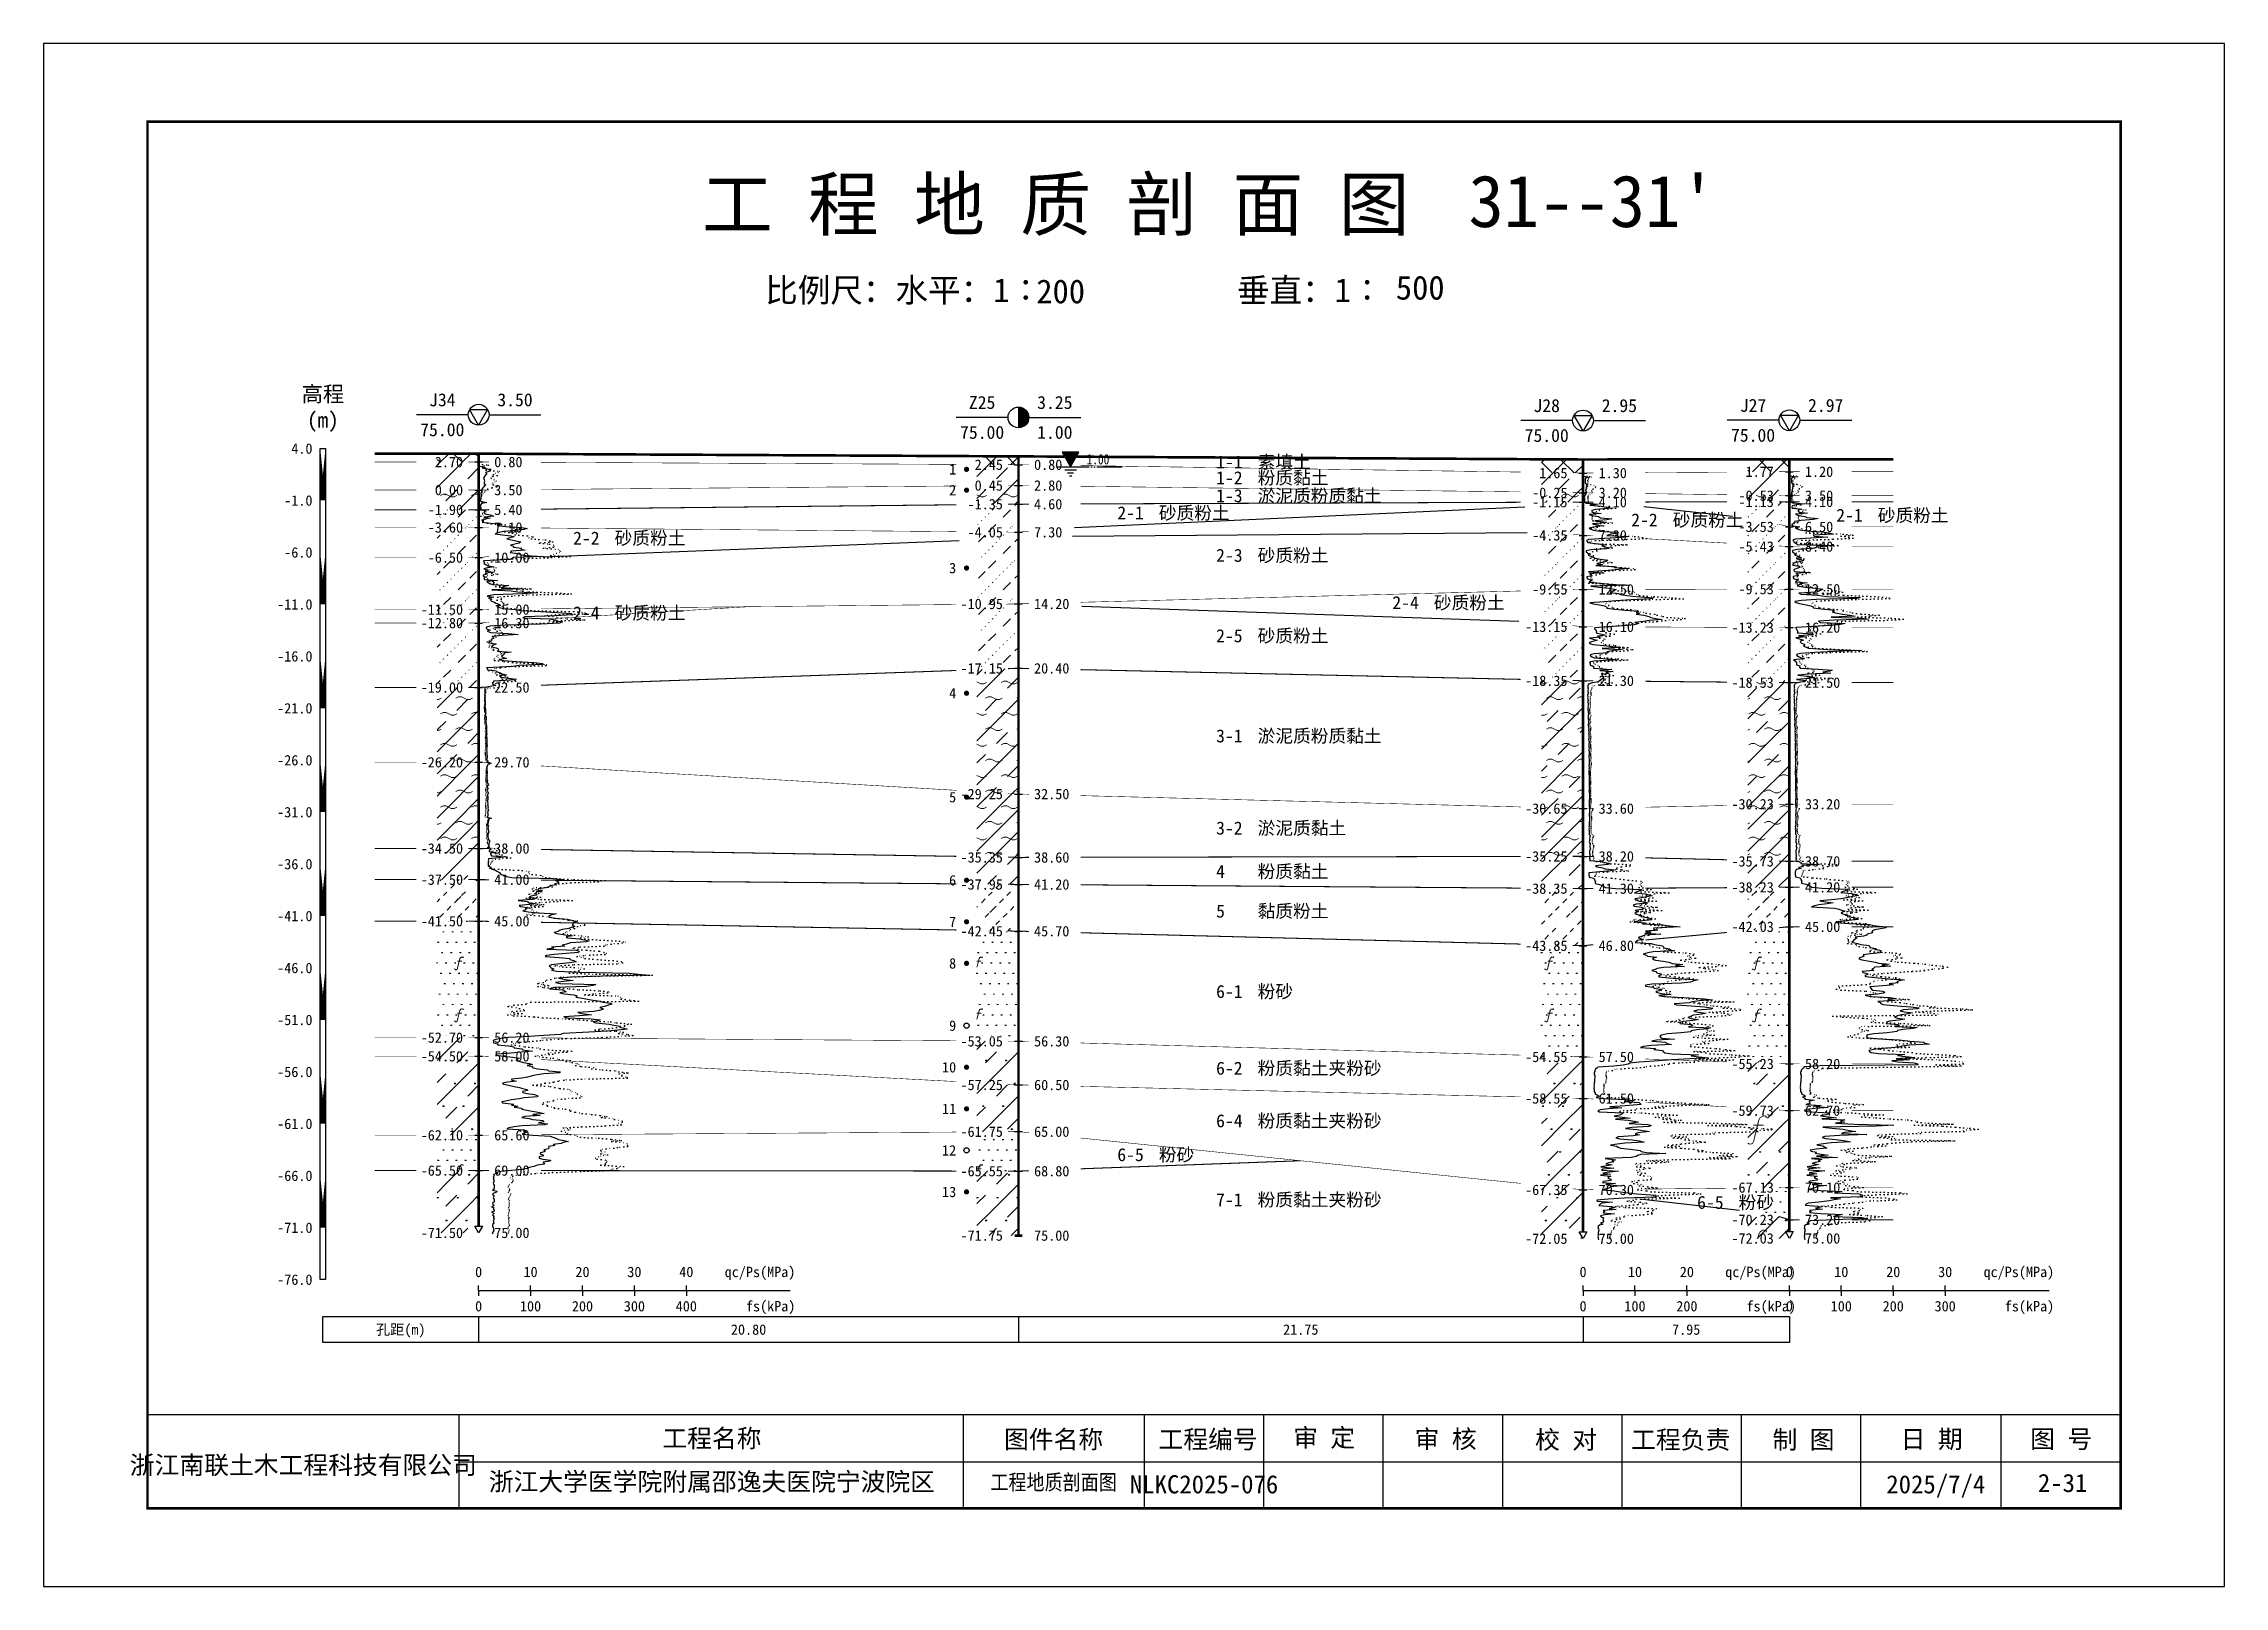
# Model space of a CAD drawing. Extents: x -37 to 3540, y -1485 to 297.
# Drawn here: x 1335.9 to 1755.9, y -1485 to -1188 of the extents above; entities that cross this region are included whole.
import ezdxf
from ezdxf.enums import TextEntityAlignment as Align

# ---------------------------------------------------------------- set-up
doc = ezdxf.new("R2010")
doc.units = 0
doc.linetypes.add('DOT', pattern=[6.35, 0, -6.35])
doc.layers.get('0').update_dxf_attribs({"linetype": 'CONTINUOUS'})
for name, color, linetype in [('CURVE', 200, 'CONTINUOUS'), ('FRAME', 7, 'CONTINUOUS'), ('HOLE', 41, 'CONTINUOUS'), ('RULER', 7, 'CONTINUOUS'), ('SAMPLE', 1, 'CONTINUOUS'), ('STRATUM', 241, 'CONTINUOUS')]:
    doc.layers.add(name, color=color, linetype=linetype)
doc.layers.add('HATCH', color=7, linetype='CONTINUOUS', lineweight=13)
doc.styles.add('ST', font='')
doc.styles.get('ST').set_extended_font_data('SimSun')
pattern_1 = [(45, (1335.897, -1485), (-2.12132, 2.12132), [10, 0]), (135, (1335.897, -1485), (-2.12132, -2.12132), [10, 0])]
pattern_2 = [(45, (1335.897, -1485), (-4.24264, 4.24264), [10, 0]), (45, (1336.958, -1488.182), (-2.12132, 6.36396), [3, -3])]
pattern_3 = [(45, (1335.897, -1485), (-4.24264, 4.24264), [10, 0]), (45, (1336.958, -1488.182), (-2.12132, 6.36396), [3, -3]), (26.565, (1336.971, -1485.2536), (5.999823, 5.999812), [0.567, -12.849]), (0, (1336.404, -1485.2536), (0, 6), [0.567, -5.433]), (26.565, (1334.3157, -1485), (5.999823, 5.999812), [0.567, -12.849]), (0, (1334.823, -1484.7464), (0, 6), [0.567, -5.433]), (153.435, (1336.404, -1485.2536), (-5.999818, -5e-06), [1.134, -12.2826]), (26.565, (1339.971, -1482.2536), (5.999823, 5.999812), [0.567, -12.849]), (0, (1339.404, -1482.2536), (0, 6), [0.567, -5.433]), (26.565, (1337.3157, -1482), (5.999823, 5.999812), [0.567, -12.849]), (0, (1337.823, -1481.7464), (0, 6), [0.567, -5.433]), (153.435, (1339.404, -1482.2536), (-5.999818, -5e-06), [1.134, -12.2826])]
pattern_4 = [(45, (1335.897, -1485), (-7e-07, 6.99998), [1.97196, -7.92754]), (45, (1338.71, -1482.171), (-7e-07, 6.99998), [1.99367, -7.90583]), (45, (1340.9645, -1479.918), (-7e-07, 6.99998), [1.81361, -8.08588]), (26.56505, (1335.897, -1481.5), (7, 7), [0.0965, -15.55598]), (36.8699, (1336.597, -1480.8), (7, 7), [0.19775, -34.80225]), (315, (1339.397, -1478.024), (6.99998, 1e-06), [0.03305, -9.86644]), (26.56505, (1339.397, -1485), (7, 7), [0.14475, -15.50773]), (26.56505, (1340.097, -1484.3), (7, 7), [0.10528, -15.5472]), (90, (1340.447, -1483.95), (-7, -5e-07), [0.02877, -6.97123]), (26.56505, (1340.797, -1483.6), (7, 7), [0.09101, -31.21394]), (36.8699, (1341.497, -1482.9), (7, 7), [0.11069, -34.88931]), (45, (1342.197, -1482.2), (-2e-07, 6.99998), [0.10911, -9.79038]), (315, (1342.811, -1481.452), (6.99998, 1e-06), [0.03305, -9.86644]), (36.8699, (1337.297, -1480.1), (7, 7), [0.10224, -34.89776]), (53.1301, (1337.997, -1479.4), (14, 21), [0.13438, -34.86562]), (53.1301, (1338.697, -1478.7), (14, 21), [0.12625, -34.87375])]
pattern_5 = [(45, (1335.897, -1485), (-2.12132, 2.12132), [10, 0]), (26.565, (1336.971, -1485.2536), (5.999823, 5.999812), [0.567, -12.849]), (0, (1336.404, -1485.2536), (0, 6), [0.567, -5.433]), (26.565, (1334.3157, -1485), (5.999823, 5.999812), [0.567, -12.849]), (0, (1334.823, -1484.7464), (0, 6), [0.567, -5.433]), (153.435, (1336.404, -1485.2536), (-5.999818, -5e-06), [1.134, -12.2826]), (26.565, (1339.971, -1482.2536), (5.999823, 5.999812), [0.567, -12.849]), (0, (1339.404, -1482.2536), (0, 6), [0.567, -5.433]), (26.565, (1337.3157, -1482), (5.999823, 5.999812), [0.567, -12.849]), (0, (1337.823, -1481.7464), (0, 6), [0.567, -5.433]), (153.435, (1339.404, -1482.2536), (-5.999818, -5e-06), [1.134, -12.2826])]
pattern_6 = [(45, (1335.897, -1485), (-6e-07, 6.99998), [0.9473, -8.9522]), (45, (1337.297, -1483.6), (-6e-07, 6.99998), [0.9869, -8.9126]), (45, (1338.697, -1482.2), (-6e-07, 6.99998), [1.06018, -8.83931]), (45, (1340.097, -1480.8), (-6e-07, 6.99998), [0.94918, -8.95032]), (45, (1341.497, -1479.4), (-6e-07, 6.99998), [1.0365, -8.863]), (45, (1339.397, -1485), (-6e-07, 6.99998), [1.01335, -8.88615]), (45, (1340.797, -1483.6), (-6e-07, 6.99998), [1.07896, -12.12037]), (45, (1342.197, -1482.2), (-6e-07, 6.99998), [0.99882, -8.90067]), (45, (1336.597, -1480.8), (-4e-07, 6.99998), [1.05533, -8.84416]), (45, (1337.997, -1479.4), (-4e-07, 6.99998), [1.0365, -8.863])]
pattern_7 = [(82.875, (1335.0624, -1486.206), (0.0003693, 10.0001764), [0.0893, -80.5337]), (143.13, (1335.1634, -1486.2818), (-29.999964, 20.000054), [0.12627, -49.87373]), (172.875, (1335.3406, -1486.304), (-70.0002457, 9.9996603), [0.17857, -80.44443]), (206.565, (1335.519, -1486.2147), (-9.999705, -9.999687), [0.19954, -22.16046]), (243.435, (1335.6083, -1486.0363), (9e-06, -9.999696), [0.19954, -22.16146]), (255.964, (1335.6976, -1485.679), (-0.0002, -9.999501), [0.36813, -40.86287]), (255.964, (1336.0076, -1484.439), (-0.0002, -9.999501), [1.27838, -39.95262]), (255.964, (1336.076, -1484.165), (-0.0002, -9.999501), [0.28235, -40.94865]), (216.87, (1336.2663, -1483.9108), (-9.999982, -10.000018), [0.12627, -49.87373]), (243.435, (1336.1653, -1483.9865), (9e-06, -9.999696), [0.19954, -22.16146]), (206.565, (1336.445, -1483.8215), (-9.999705, -9.999687), [0.19954, -22.16046]), (172.875, (1336.622, -1483.8437), (-70.0002457, 9.9996603), [0.17857, -80.44443]), (143.13, (1336.723, -1483.9194), (-29.999964, 20.000054), [0.12627, -49.87373]), (82.875, (1336.712, -1484.008), (0.0003693, 10.0001764), [0.0893, -80.5337]), (0, (1335.567, -1484.66), (0, 10), [0.89286, -9.10714]), (0, (1335.922, -1485), (1, 2), [0, -1.75]), (0, (1335.897, -1484.975), (1, 2), [0, -1.75]), (0, (1335.897, -1485), (1, 2), [0, -1.75]), (0, (1335.872, -1485), (1, 2), [0, -1.75]), (0, (1335.897, -1485.025), (1, 2), [0, -1.75])]
pattern_8 = [(82.875, (1334.0608, -1487.6533), (0.000812, 22.000388), [0.1964, -177.1742]), (143.13, (1334.283, -1487.82), (-65.99992, 44.00012), [0.2778, -109.7222]), (172.875, (1334.673, -1487.8687), (-154.00054, 21.999253), [0.39285, -176.97775]), (206.565, (1335.066, -1487.672), (-21.99935, -21.9993), [0.439, -48.753]), (243.435, (1335.262, -1487.28), (2e-05, -21.99933), [0.439, -48.7552]), (255.964, (1335.4583, -1486.494), (-0.00044, -21.9989), [0.8099, -89.8983]), (255.964, (1336.1404, -1483.7656), (-0.00044, -21.9989), [2.8124, -87.8958]), (255.964, (1336.291, -1483.163), (-0.00044, -21.9989), [0.6212, -90.087]), (216.87, (1336.7096, -1482.6037), (-21.99996, -22.00004), [0.2778, -109.7222]), (243.435, (1336.487, -1482.77), (2e-05, -21.99933), [0.439, -48.7552]), (206.565, (1337.102, -1482.407), (-21.99935, -21.9993), [0.439, -48.753]), (172.875, (1337.492, -1482.456), (-154.00054, 21.999253), [0.39285, -176.97775]), (143.13, (1337.7143, -1482.6228), (-65.99992, 44.00012), [0.2778, -109.7222]), (82.875, (1337.69, -1482.8177), (0.000812, 22.000388), [0.1964, -177.1742]), (0, (1335.172, -1484.252), (0, 22), [1.9643, -20.0357]), (0, (1335.952, -1485), (2.2, 4.4), [0, -3.85]), (0, (1335.897, -1484.945), (2.2, 4.4), [0, -3.85]), (0, (1335.897, -1485), (2.2, 4.4), [0, -3.85]), (0, (1335.842, -1485), (2.2, 4.4), [0, -3.85]), (0, (1335.897, -1485.055), (2.2, 4.4), [0, -3.85])]

msp = doc.modelspace()

# ---------------------------------------------------------------- texts
at = {"layer": 'HOLE', "style": 'ST'}
for s, p in [('J34', (1412.68, -1256.57)), ('3.50', (1426.68, -1256.57)), ('Z25', (1516.65, -1257.08)), ('3.25', (1530.65, -1257.08)), ('J28', (1625.38, -1257.68)), ('2.95', (1639.38, -1257.68)), ('J27', (1665.12, -1257.64)), ('2.97', (1679.12, -1257.64)), ('75.00', (1412.68, -1262.32)), ('75.00', (1516.65, -1262.83)), ('1.00', (1530.65, -1262.83)), ('75.00', (1625.38, -1263.43)), ('75.00', (1665.12, -1263.39))]:
    msp.add_text(s, height=2.5, dxfattribs=at).set_placement(p, align=Align.MIDDLE_CENTER)
for s, p in [('2.70', (1416.68, -1268.54)), ('2.45', (1520.65, -1269.06)), ('0.45', (1520.65, -1273.06)), ('1.65', (1629.38, -1270.66)), ('1.77', (1669.12, -1270.41)), ('-1.90', (1416.68, -1277.74)), ('0.00', (1416.68, -1273.94)), ('-1.35', (1520.65, -1276.66)), ('-0.25', (1629.38, -1274.46)), ('-1.15', (1629.38, -1276.26)), ('-0.53', (1669.12, -1275.01)), ('-1.13', (1669.12, -1276.21)), ('-3.60', (1416.68, -1281.14)), ('-3.53', (1669.12, -1281.01)), ('-4.05', (1520.65, -1282.06)), ('-4.35', (1629.38, -1282.66)), ('-5.43', (1669.12, -1284.81)), ('-6.50', (1416.68, -1286.94)), ('-9.55', (1629.38, -1293.06)), ('-9.53', (1669.12, -1293.01)), ('-11.50', (1416.68, -1296.94)), ('-10.95', (1520.65, -1295.86)), ('-12.80', (1416.68, -1299.54)), ('-13.15', (1629.38, -1300.26)), ('-13.23', (1669.12, -1300.41)), ('-17.15', (1520.65, -1308.26)), ('-18.35', (1629.38, -1310.66)), ('-18.53', (1669.12, -1311.01)), ('-19.00', (1416.68, -1311.94)), ('-26.20', (1416.68, -1326.34)), ('-29.25', (1520.65, -1332.46)), ('-30.65', (1629.38, -1335.26)), ('-30.23', (1669.12, -1334.41)), ('-34.50', (1416.68, -1342.94)), ('-35.35', (1520.65, -1344.66)), ('-35.25', (1629.38, -1344.46)), ('-37.50', (1416.68, -1348.94)), ('-35.73', (1669.12, -1345.41)), ('-37.95', (1520.65, -1349.86)), ('-38.35', (1629.38, -1350.66)), ('-38.23', (1669.12, -1350.41)), ('-41.50', (1416.68, -1356.94)), ('-42.45', (1520.65, -1358.86)), ('-43.85', (1629.38, -1361.66)), ('-42.03', (1669.12, -1358.01)), ('-52.70', (1416.68, -1379.34)), ('-53.05', (1520.65, -1380.06)), ('-54.50', (1416.68, -1382.94)), ('-54.55', (1629.38, -1383.06)), ('-55.23', (1669.12, -1384.41)), ('-57.25', (1520.65, -1388.46)), ('-58.55', (1629.38, -1391.06)), ('-59.73', (1669.12, -1393.41)), ('-62.10', (1416.68, -1398.14)), ('-61.75', (1520.65, -1397.46)), ('-65.50', (1416.68, -1404.94)), ('-65.55', (1520.65, -1405.06)), ('-67.35', (1629.38, -1408.66)), ('-67.13', (1669.12, -1408.21)), ('-70.23', (1669.12, -1414.41)), ('-71.50', (1416.68, -1416.94)), ('-71.75', (1520.65, -1417.46)), ('-72.05', (1629.38, -1418.06)), ('-72.03', (1669.12, -1418.01))]:
    msp.add_text(s, height=2, dxfattribs=at).set_placement(p, align=Align.MIDDLE_RIGHT)
for s, p in [('0.80', (1422.68, -1268.54)), ('0.80', (1526.65, -1269.06)), ('2.80', (1526.65, -1273.06)), ('1.30', (1635.38, -1270.66)), ('1.20', (1675.12, -1270.41)), ('3.50', (1422.68, -1273.94)), ('5.40', (1422.68, -1277.74)), ('4.60', (1526.65, -1276.66)), ('4.10', (1635.38, -1276.26)), ('3.20', (1635.38, -1274.46)), ('3.50', (1675.12, -1275.01)), ('4.10', (1675.12, -1276.21)), ('7.10', (1422.68, -1281.14)), ('6.50', (1675.12, -1281.01)), ('7.30', (1526.65, -1282.06)), ('7.30', (1635.38, -1282.66)), ('8.40', (1675.12, -1284.81)), ('10.00', (1422.68, -1286.94)), ('12.50', (1635.38, -1293.06)), ('12.50', (1675.12, -1293.01)), ('15.00', (1422.68, -1296.94)), ('14.20', (1526.65, -1295.86)), ('16.30', (1422.68, -1299.54)), ('16.10', (1635.38, -1300.26)), ('16.20', (1675.12, -1300.41)), ('20.40', (1526.65, -1308.26)), ('21.30', (1635.38, -1310.66)), ('21.50', (1675.12, -1311.01)), ('22.50', (1422.68, -1311.94)), ('29.70', (1422.68, -1326.34)), ('32.50', (1526.65, -1332.46)), ('33.60', (1635.38, -1335.26)), ('33.20', (1675.12, -1334.41)), ('38.00', (1422.68, -1342.94)), ('38.60', (1526.65, -1344.66)), ('38.20', (1635.38, -1344.46)), ('41.00', (1422.68, -1348.94)), ('38.70', (1675.12, -1345.41)), ('41.20', (1526.65, -1349.86)), ('41.30', (1635.38, -1350.66)), ('41.20', (1675.12, -1350.41)), ('45.00', (1422.68, -1356.94)), ('45.70', (1526.65, -1358.86)), ('46.80', (1635.38, -1361.66)), ('45.00', (1675.12, -1358.01)), ('56.20', (1422.68, -1379.34)), ('56.30', (1526.65, -1380.06)), ('58.00', (1422.68, -1382.94)), ('57.50', (1635.38, -1383.06)), ('58.20', (1675.12, -1384.41)), ('60.50', (1526.65, -1388.46)), ('61.50', (1635.38, -1391.06)), ('62.70', (1675.12, -1393.41)), ('65.60', (1422.68, -1398.14)), ('65.00', (1526.65, -1397.46)), ('69.00', (1422.68, -1404.94)), ('68.80', (1526.65, -1405.06)), ('70.30', (1635.38, -1408.66)), ('70.10', (1675.12, -1408.21)), ('73.20', (1675.12, -1414.41)), ('75.00', (1422.68, -1416.94)), ('75.00', (1526.65, -1417.46)), ('75.00', (1635.38, -1418.06)), ('75.00', (1675.12, -1418.01))]:
    msp.add_text(s, height=2, dxfattribs=at).set_placement(p, align=Align.MIDDLE_LEFT)
at = {"layer": 'RULER', "style": 'ST'}
for s, height, p in [('高程', 3, (1389.68, -1253.95)), ('(m)', 3, (1389.68, -1258.95)), ('0', 2, (1419.68, -1430.06)), ('100', 2, (1429.68, -1430.06)), ('200', 2, (1439.68, -1430.06)), ('300', 2, (1449.68, -1430.06)), ('400', 2, (1459.68, -1430.06)), ('0', 2, (1632.38, -1430.06)), ('100', 2, (1642.38, -1430.06)), ('200', 2, (1652.38, -1430.06)), ('0', 2, (1672.12, -1430.06)), ('100', 2, (1682.12, -1430.06)), ('200', 2, (1692.12, -1430.06)), ('300', 2, (1702.12, -1430.06))]:
    msp.add_text(s, height=height, dxfattribs=at).set_placement(p, align=Align.TOP_CENTER)
for s, p in [('4.0', (1387.68, -1265.95)), ('-1.0', (1387.68, -1275.95)), ('-6.0', (1387.68, -1285.95)), ('-11.0', (1387.68, -1295.95)), ('-16.0', (1387.68, -1305.95)), ('-21.0', (1387.68, -1315.95)), ('-26.0', (1387.68, -1325.95)), ('-31.0', (1387.68, -1335.95)), ('-36.0', (1387.68, -1345.95)), ('-41.0', (1387.68, -1355.95)), ('-46.0', (1387.68, -1365.95)), ('-51.0', (1387.68, -1375.95)), ('-56.0', (1387.68, -1385.95)), ('-61.0', (1387.68, -1395.95)), ('-66.0', (1387.68, -1405.95)), ('-71.0', (1387.68, -1415.95)), ('-76.0', (1387.68, -1425.95))]:
    msp.add_text(s, height=2, dxfattribs=at).set_placement(p, align=Align.MIDDLE_RIGHT)
for s, p in [('0', (1419.68, -1426.06)), ('10', (1429.68, -1426.06)), ('20', (1439.68, -1426.06)), ('30', (1449.68, -1426.06)), ('40', (1459.68, -1426.06)), ('0', (1632.38, -1426.06)), ('10', (1642.38, -1426.06)), ('20', (1652.38, -1426.06)), ('0', (1672.12, -1426.06)), ('10', (1682.12, -1426.06)), ('20', (1692.12, -1426.06)), ('30', (1702.12, -1426.06))]:
    msp.add_text(s, height=2, dxfattribs=at).set_placement(p, align=Align.BOTTOM_CENTER)
for p in [(1480.68, -1426.06), (1673.38, -1426.06), (1723.12, -1426.06)]:
    msp.add_text('qc/Ps(MPa)', height=2, dxfattribs=at).set_placement(p, align=Align.BOTTOM_RIGHT)
for p in [(1480.68, -1430.06), (1673.38, -1430.06), (1723.12, -1430.06)]:
    msp.add_text('fs(kPa)', height=2, dxfattribs=at).set_placement(p, align=Align.TOP_RIGHT)
for s, p in [('孔距(m)', (1404.68, -1435.56)), ('20.80', (1471.67, -1435.56)), ('21.75', (1578.02, -1435.56)), ('7.95', (1652.25, -1435.56))]:
    msp.add_text(s, height=2, dxfattribs=at).set_placement(p, align=Align.MIDDLE_CENTER)
at = {"layer": 'SAMPLE', "style": 'ST'}
for s, p in [('1', (1511.65, -1269.96)), ('2', (1511.65, -1273.96)), ('3', (1511.65, -1288.96)), ('4', (1511.65, -1313.06)), ('5', (1511.65, -1333.06)), ('6', (1511.65, -1349.06)), ('7', (1511.65, -1357.06)), ('8', (1511.65, -1365.06)), ('9', (1511.65, -1377.06)), ('10', (1511.65, -1385.06)), ('11', (1511.65, -1393.06)), ('12', (1511.65, -1401.06)), ('13', (1511.65, -1409.06))]:
    msp.add_text(s, height=2, dxfattribs=at).set_placement(p, align=Align.MIDDLE_RIGHT)
at = {"layer": 'STRATUM', "style": 'ST'}
for s, p in [('1-1', (1561.71, -1268.54)), ('素填土', (1569.71, -1268.54)), ('1-2', (1561.71, -1271.58)), ('粉质黏土', (1569.71, -1271.58)), ('砂质粉土', (1550.68, -1278.34)), ('1-3', (1561.71, -1275.03)), ('淤泥质粉质黏土', (1569.71, -1275.03)), ('2-1', (1542.68, -1278.34)), ('2-2', (1641.65, -1279.7)), ('砂质粉土', (1649.65, -1279.7)), ('2-1', (1681.14, -1278.8)), ('砂质粉土', (1689.14, -1278.8)), ('2-2', (1437.87, -1283.19)), ('砂质粉土', (1445.87, -1283.19)), ('砂质粉土', (1569.71, -1286.51)), ('2-3', (1561.71, -1286.51)), ('2-4', (1437.87, -1297.6)), ('砂质粉土', (1445.87, -1297.6)), ('2-4', (1595.65, -1295.62)), ('砂质粉土', (1603.65, -1295.62)), ('2-5', (1561.71, -1301.99)), ('砂质粉土', (1569.71, -1301.99)), ('3-1', (1561.71, -1321.27)), ('淤泥质粉质黏土', (1569.71, -1321.27)), ('3-2', (1561.71, -1339.01)), ('淤泥质黏土', (1569.71, -1339.01)), ('4', (1561.71, -1347.36)), ('粉质黏土', (1569.71, -1347.36)), ('5', (1561.71, -1354.99)), ('黏质粉土', (1569.71, -1354.99)), ('粉砂', (1569.71, -1370.47)), ('6-1', (1561.71, -1370.47)), ('6-2', (1561.71, -1385.24)), ('粉质黏土夹粉砂', (1569.71, -1385.24)), ('6-4', (1561.71, -1395.37)), ('粉质黏土夹粉砂', (1569.71, -1395.37)), ('6-5', (1542.68, -1401.89)), ('粉砂', (1550.68, -1401.89)), ('7-1', (1561.71, -1410.56)), ('粉质黏土夹粉砂', (1569.71, -1410.56)), ('6-5', (1654.35, -1411.07)), ('粉砂', (1662.35, -1411.07))]:
    msp.add_text(s, height=2.5, dxfattribs=at).set_placement(p, align=Align.MIDDLE_LEFT)

# ---------------------------------------------------------------- blocks, each defined once
blk = doc.blocks.new('图头_剖面图A3')
at = {"style": 'ST'}
for s, height, p in [('工 程 地 质 剖 面 图', 10, (-15.09, 10.79)), ('比例尺：水平：1∶            垂直：1∶', 4.6, (-11.5, -5.76))]:
    blk.add_text(s, height=height, dxfattribs=at).set_placement(p, align=Align.MIDDLE_CENTER)
for tag, height, p in [('01_剖面号', 10, (64.41, 11.39)), ('02_横向比例', 4.6, (-18.82, -5.99)), ('03＿纵向比例', 4.6, (50.43, -5.28))]:
    blk.add_attdef(tag, text='', height=height, dxfattribs=at).set_placement(p, align=Align.MIDDLE_LEFT)
blk = doc.blocks.new('图签_A3长')
for p, q in [((0, 18), (-380, 18)), ((-380, 18), (-380, 0)), ((-320, 0), (-320, 18)), ((-222.82, 0), (-222.82, 18)), ((-188, 0), (-188, 18)), ((-165, 0), (-165, 18)), ((-142, 0), (-142, 18)), ((-119, 0), (-119, 18)), ((-96, 0), (-96, 18)), ((-73, 0), (-73, 18)), ((-50, 0), (-50, 18)), ((-23, 0), (-23, 18)), ((0, 0), (0, 18)), ((-320, 9), (0, 9)), ((-380, 0), (0, 0))]:
    blk.add_line(p, q)
at = {"style": 'ST'}
for s, p in [('工程名称', (-271.3, 13.5)), ('图件名称', (-205.49, 13.3)), ('工程编号', (-175.73, 13.3)), ('审 定', (-153.38, 13.61)), ('审 核', (-129.99, 13.36)), ('校 对', (-106.8, 13.23)), ('工程负责', (-84.71, 13.23)), ('制 图', (-61.06, 13.23)), ('日 期', (-36.37, 13.36)), ('图 号', (-11.42, 13.36))]:
    blk.add_text(s, height=3.5, dxfattribs=at).set_placement(p, align=Align.MIDDLE_CENTER)
for tag, p in [('01＿单位名称', (-349.98, 8.36)), ('02＿工程名称', (-271.3, 5.16)), ('04＿工程编号', (-176.51, 4.65)), ('05＿日期', (-35.59, 4.65)), ('06＿图号', (-11.16, 4.91))]:
    blk.add_attdef(tag, text='', height=3.5, dxfattribs=at).set_placement(p, align=Align.MIDDLE_CENTER)
at = {"style": 'ST', "width": 0.85}
blk.add_attdef('03＿图件名称', text='', height=3, dxfattribs=at).set_placement((-205.49, 5.05), align=Align.MIDDLE_CENTER)
blk = doc.blocks.new('H_cpt_hole')
for p, q in [((-1.73, 1), (1.73, 1)), ((0, -2), (-1.73, 1)), ((1.73, 1), (0, -2))]:
    blk.add_line(p, q)
blk.add_circle((0, 0), 2)
blk = doc.blocks.new('H_sam_hole')
blk.add_line((0, 2), (0, -2))
at = {"const_width": 2}
blk.add_lwpolyline([(0, -1, 0.414214), (1, 0, 0.414214), (0, 1, 1)], format="xyb", dxfattribs=at)
blk.add_circle((0, 0), 2)
blk = doc.blocks.new('Arrow')
for points in [[(-3.984779, 0.348623), (0, 0), (-3.189535, 0)], [(-3.189535, 0), (0, 0), (-3.984779, -0.348623)]]:
    blk.add_solid(points)
blk = doc.blocks.new('SampleSoilUndisturbed')
at = {"const_width": 0.5}
blk.add_lwpolyline([(-0.25, 0, 1), (0.25, 0, 1)], format="xyb", close=True, dxfattribs=at)
blk = doc.blocks.new('SampleSoilDisturbed')
blk.add_circle((0, 0), 0.5)
blk = doc.blocks.new('Gwl')
blk.add_lwpolyline([(0, 0, 0, 3.22, 0), (0, 2.79, 3.22, 3.22, 0)], format="xyseb")
for points in [[(-2.63, 0), (3.61, 0)], [(3.93, 0), (4.21, 0)], [(4.53, 0), (4.8, 0)], [(5.09, 0), (9.99, 0)], [(-1.09, -0.61), (1.16, -0.61)], [(-0.54, -1.14), (0.61, -1.14)], [(-0.19, -1.74), (0.26, -1.74)]]:
    blk.add_lwpolyline(points)
blk.add_lwpolyline([(0, 0), (1.61, 2.79), (-1.61, 2.79)], close=True)
at = {"style": 'ST', "width": 0.8}
blk.add_attdef('*GWL', (3.14, 0.45), '', height=2, dxfattribs=at)

# ---------------------------------------------------------------- hatches: boundary and pattern name
at = {"layer": 'HATCH'}
h = msp.add_hatch(dxfattribs=at)
h.set_pattern_fill('STT', color=50, style=0)
h.set_pattern_definition(pattern_1)
h.paths.add_polyline_path([(1419.68, -1266.94), (1411.68, -1266.94), (1411.68, -1268.54), (1419.68, -1268.54)])
h.paths.add_polyline_path([(1410.47, -1270.03), (1417.17, -1270.03), (1417.17, -1267.1), (1410.47, -1267.1)], flags=9)
h = msp.add_hatch(dxfattribs=at)
h.set_pattern_fill('FZNT', color=32, style=0)
h.set_pattern_definition(pattern_2)
h.paths.add_polyline_path([(1419.68, -1268.54), (1411.68, -1268.54), (1411.68, -1273.94), (1419.68, -1273.94)])
h.paths.add_polyline_path([(1410.47, -1275.43), (1417.17, -1275.43), (1417.17, -1272.5), (1410.47, -1272.5)], flags=9)
h.paths.add_polyline_path([(1410.47, -1270.03), (1417.17, -1270.03), (1417.17, -1267.1), (1410.47, -1267.1)], flags=9)
h = msp.add_hatch(dxfattribs=at)
h.set_pattern_fill('STT', color=50, style=0)
h.set_pattern_definition(pattern_1)
h.paths.add_polyline_path([(1523.65, -1267.46), (1515.65, -1267.42), (1515.65, -1269.02), (1523.65, -1269.06)])
h.paths.add_polyline_path([(1514.45, -1270.54), (1521.14, -1270.54), (1521.14, -1267.64), (1514.45, -1267.64)], flags=9)
h = msp.add_hatch(dxfattribs=at)
h.set_pattern_fill('FZNT', color=32, style=0)
h.set_pattern_definition(pattern_2)
h.paths.add_polyline_path([(1523.65, -1269.06), (1515.65, -1269.02), (1515.65, -1273.12), (1523.65, -1273.06)])
h.paths.add_polyline_path([(1514.45, -1274.54), (1521.14, -1274.54), (1521.14, -1271.61), (1514.45, -1271.61)], flags=9)
h.paths.add_polyline_path([(1514.45, -1270.54), (1521.14, -1270.54), (1521.14, -1267.64), (1514.45, -1267.64)], flags=9)
h = msp.add_hatch(dxfattribs=at)
h.set_pattern_fill('STT', color=50, style=0)
h.set_pattern_definition(pattern_1)
h.paths.add_polyline_path([(1632.38, -1268.06), (1624.38, -1268.01), (1624.38, -1270.54), (1632.38, -1270.66)])
h.paths.add_polyline_path([(1623.17, -1272.15), (1629.87, -1272.15), (1629.87, -1269.21), (1623.17, -1269.21)], flags=9)
h = msp.add_hatch(dxfattribs=at)
h.set_pattern_fill('STT', color=50, style=0)
h.set_pattern_definition(pattern_1)
h.paths.add_polyline_path([(1672.12, -1268.01), (1664.12, -1268.02), (1664.12, -1270.46), (1672.12, -1270.41)])
h.paths.add_polyline_path([(1662.91, -1271.9), (1669.6, -1271.9), (1669.6, -1268.98), (1662.91, -1268.98)], flags=9)
h = msp.add_hatch(dxfattribs=at)
h.set_pattern_fill('YNFNT', color=251, style=0)
h.set_pattern_definition(pattern_3)
h.paths.add_polyline_path([(1419.68, -1273.94), (1411.68, -1273.94), (1411.68, -1277.74), (1419.68, -1277.74)])
h.paths.add_polyline_path([(1409.04, -1279.23), (1417.17, -1279.23), (1417.17, -1276.3), (1409.04, -1276.3)], flags=9)
h.paths.add_polyline_path([(1410.47, -1275.43), (1417.17, -1275.43), (1417.17, -1272.5), (1410.47, -1272.5)], flags=9)
h = msp.add_hatch(dxfattribs=at)
h.set_pattern_fill('YNFNT', color=251, style=0)
h.set_pattern_definition(pattern_3)
h.paths.add_polyline_path([(1523.65, -1273.06), (1515.65, -1273.12), (1515.65, -1276.74), (1523.65, -1276.66)])
h.paths.add_polyline_path([(1513.01, -1278.14), (1521.14, -1278.14), (1521.14, -1275.21), (1513.01, -1275.21)], flags=9)
h.paths.add_polyline_path([(1514.45, -1274.54), (1521.14, -1274.54), (1521.14, -1271.61), (1514.45, -1271.61)], flags=9)
h = msp.add_hatch(dxfattribs=at)
h.set_pattern_fill('FZNT', color=32, style=0)
h.set_pattern_definition(pattern_2)
h.paths.add_polyline_path([(1632.38, -1270.66), (1624.38, -1270.54), (1624.38, -1274.35), (1632.38, -1274.46)])
h.paths.add_polyline_path([(1621.74, -1275.95), (1629.87, -1275.95), (1629.87, -1273.01), (1621.74, -1273.01)], flags=9)
h.paths.add_polyline_path([(1623.17, -1272.15), (1629.87, -1272.15), (1629.87, -1269.21), (1623.17, -1269.21)], flags=9)
h = msp.add_hatch(dxfattribs=at)
h.set_pattern_fill('FZNT', color=32, style=0)
h.set_pattern_definition(pattern_2)
h.paths.add_polyline_path([(1672.12, -1270.41), (1664.12, -1270.46), (1664.12, -1274.9), (1672.12, -1275.01)])
h.paths.add_polyline_path([(1661.48, -1276.5), (1669.61, -1276.5), (1669.61, -1273.57), (1661.48, -1273.57)], flags=9)
h.paths.add_polyline_path([(1662.91, -1271.9), (1669.6, -1271.9), (1669.6, -1268.98), (1662.91, -1268.98)], flags=9)
h = msp.add_hatch(dxfattribs=at)
h.set_pattern_fill('SZFT', color=52, style=0)
h.set_pattern_definition(pattern_4)
h.paths.add_polyline_path([(1419.68, -1277.74), (1411.68, -1277.74), (1411.68, -1281.14), (1419.68, -1281.14)])
h.paths.add_polyline_path([(1409.04, -1282.63), (1417.17, -1282.63), (1417.17, -1279.7), (1409.04, -1279.7)], flags=9)
h.paths.add_polyline_path([(1409.04, -1279.23), (1417.17, -1279.23), (1417.17, -1276.3), (1409.04, -1276.3)], flags=9)
h = msp.add_hatch(dxfattribs=at)
h.set_pattern_fill('SZFT', color=52, style=0)
h.set_pattern_definition(pattern_4)
h.paths.add_polyline_path([(1523.65, -1276.66), (1515.65, -1276.74), (1515.65, -1281.99), (1523.65, -1282.06)])
h.paths.add_polyline_path([(1513.01, -1283.54), (1521.14, -1283.54), (1521.14, -1280.61), (1513.01, -1280.61)], flags=9)
h.paths.add_polyline_path([(1513.01, -1278.14), (1521.14, -1278.14), (1521.14, -1275.21), (1513.01, -1275.21)], flags=9)
h = msp.add_hatch(dxfattribs=at)
h.set_pattern_fill('YNFNT', color=251, style=0)
h.set_pattern_definition(pattern_3)
h.paths.add_polyline_path([(1632.38, -1274.46), (1624.38, -1274.35), (1624.38, -1276.29), (1632.38, -1276.26)])
h.paths.add_polyline_path([(1621.74, -1277.74), (1629.87, -1277.74), (1629.87, -1274.83), (1621.74, -1274.83)], flags=9)
h.paths.add_polyline_path([(1621.74, -1275.95), (1629.87, -1275.95), (1629.87, -1273.01), (1621.74, -1273.01)], flags=9)
h = msp.add_hatch(dxfattribs=at)
h.set_pattern_fill('SZFT', color=52, style=0)
h.set_pattern_definition(pattern_4)
h.paths.add_polyline_path([(1632.38, -1276.26), (1624.38, -1276.29), (1624.38, -1281.75), (1632.38, -1282.66)])
h.paths.add_polyline_path([(1621.74, -1284.15), (1629.87, -1284.15), (1629.87, -1281.21), (1621.74, -1281.21)], flags=9)
h.paths.add_polyline_path([(1621.74, -1277.74), (1629.87, -1277.74), (1629.87, -1274.83), (1621.74, -1274.83)], flags=9)
h = msp.add_hatch(dxfattribs=at)
h.set_pattern_fill('YNFNT', color=251, style=0)
h.set_pattern_definition(pattern_3)
h.paths.add_polyline_path([(1672.12, -1275.01), (1664.12, -1274.9), (1664.12, -1276.22), (1672.12, -1276.21)])
h.paths.add_polyline_path([(1661.48, -1277.7), (1669.61, -1277.7), (1669.61, -1274.77), (1661.48, -1274.77)], flags=9)
h.paths.add_polyline_path([(1661.48, -1276.5), (1669.61, -1276.5), (1669.61, -1273.57), (1661.48, -1273.57)], flags=9)
h = msp.add_hatch(dxfattribs=at)
h.set_pattern_fill('SZFT', color=52, style=0)
h.set_pattern_definition(pattern_4)
h.paths.add_polyline_path([(1672.12, -1276.21), (1664.12, -1276.22), (1664.12, -1279.09), (1672.12, -1281.01)])
h.paths.add_polyline_path([(1664.56, -1279.53), (1671.13, -1279.53), (1671.13, -1275.88), (1664.56, -1275.88)], flags=9)
h.paths.add_polyline_path([(1661.48, -1282.5), (1669.61, -1282.5), (1669.61, -1279.57), (1661.48, -1279.57)], flags=9)
h.paths.add_polyline_path([(1661.48, -1277.7), (1669.61, -1277.7), (1669.61, -1274.77), (1661.48, -1274.77)], flags=9)
h = msp.add_hatch(dxfattribs=at)
h.set_pattern_fill('SZFT', color=52, style=0)
h.set_pattern_definition(pattern_4)
h.paths.add_polyline_path([(1419.68, -1281.14), (1411.68, -1281.14), (1411.68, -1286.94), (1419.68, -1286.94)])
h.paths.add_polyline_path([(1409.04, -1288.43), (1417.17, -1288.43), (1417.17, -1285.5), (1409.04, -1285.5)], flags=9)
h.paths.add_polyline_path([(1409.04, -1282.63), (1417.17, -1282.63), (1417.17, -1279.7), (1409.04, -1279.7)], flags=9)
h = msp.add_hatch(dxfattribs=at)
h.set_pattern_fill('SZFT', color=52, style=0)
h.set_pattern_definition(pattern_4)
h.paths.add_polyline_path([(1523.65, -1282.06), (1515.65, -1281.99), (1515.65, -1295.94), (1523.65, -1295.86)])
h.paths.add_polyline_path([(1511.58, -1297.34), (1521.14, -1297.34), (1521.14, -1294.41), (1511.58, -1294.41)], flags=9)
h.paths.add_polyline_path([(1513.01, -1283.54), (1521.14, -1283.54), (1521.14, -1280.61), (1513.01, -1280.61)], flags=9)
h = msp.add_hatch(dxfattribs=at)
h.set_pattern_fill('SZFT', color=52, style=0)
h.set_pattern_definition(pattern_4)
h.paths.add_polyline_path([(1672.12, -1281.01), (1664.12, -1279.09), (1664.12, -1284.38), (1672.12, -1284.81)])
h.paths.add_polyline_path([(1661.48, -1286.3), (1669.61, -1286.3), (1669.61, -1283.37), (1661.48, -1283.37)], flags=9)
h.paths.add_polyline_path([(1661.48, -1282.5), (1669.61, -1282.5), (1669.61, -1279.57), (1661.48, -1279.57)], flags=9)
h = msp.add_hatch(dxfattribs=at)
h.set_pattern_fill('SZFT', color=52, style=0)
h.set_pattern_definition(pattern_4)
h.paths.add_polyline_path([(1632.38, -1282.66), (1624.38, -1281.75), (1624.38, -1293.26), (1632.38, -1293.06)])
h.paths.add_polyline_path([(1621.74, -1294.55), (1629.87, -1294.55), (1629.87, -1291.61), (1621.74, -1291.61)], flags=9)
h.paths.add_polyline_path([(1621.74, -1284.15), (1629.87, -1284.15), (1629.87, -1281.21), (1621.74, -1281.21)], flags=9)
h = msp.add_hatch(dxfattribs=at)
h.set_pattern_fill('SZFT', color=52, style=0)
h.set_pattern_definition(pattern_4)
h.paths.add_polyline_path([(1672.12, -1284.81), (1664.12, -1284.38), (1664.12, -1293.02), (1672.12, -1293.01)])
h.paths.add_polyline_path([(1661.48, -1294.5), (1669.61, -1294.5), (1669.61, -1291.57), (1661.48, -1291.57)], flags=9)
h.paths.add_polyline_path([(1661.48, -1286.3), (1669.61, -1286.3), (1669.61, -1283.37), (1661.48, -1283.37)], flags=9)
h = msp.add_hatch(dxfattribs=at)
h.set_pattern_fill('SZFT', color=52, style=0)
h.set_pattern_definition(pattern_4)
h.paths.add_polyline_path([(1419.68, -1286.94), (1411.68, -1286.94), (1411.68, -1296.94), (1419.68, -1296.94)])
h.paths.add_polyline_path([(1407.61, -1298.43), (1417.17, -1298.43), (1417.17, -1295.5), (1407.61, -1295.5)], flags=9)
h.paths.add_polyline_path([(1409.04, -1288.43), (1417.17, -1288.43), (1417.17, -1285.5), (1409.04, -1285.5)], flags=9)
h = msp.add_hatch(dxfattribs=at)
h.set_pattern_fill('SZFT', color=52, style=0)
h.set_pattern_definition(pattern_4)
h.paths.add_polyline_path([(1632.38, -1293.06), (1624.38, -1293.26), (1624.38, -1299.4), (1632.38, -1300.26)])
h.paths.add_polyline_path([(1620.31, -1301.75), (1629.87, -1301.75), (1629.87, -1298.81), (1620.31, -1298.81)], flags=9)
h.paths.add_polyline_path([(1621.74, -1294.55), (1629.87, -1294.55), (1629.87, -1291.61), (1621.74, -1291.61)], flags=9)
h = msp.add_hatch(dxfattribs=at)
h.set_pattern_fill('SZFT', color=52, style=0)
h.set_pattern_definition(pattern_4)
h.paths.add_polyline_path([(1672.12, -1293.01), (1664.12, -1293.02), (1664.12, -1300.38), (1672.12, -1300.41)])
h.paths.add_polyline_path([(1660.05, -1301.9), (1669.61, -1301.9), (1669.61, -1298.97), (1660.05, -1298.97)], flags=9)
h.paths.add_polyline_path([(1661.48, -1294.5), (1669.61, -1294.5), (1669.61, -1291.57), (1661.48, -1291.57)], flags=9)
h = msp.add_hatch(dxfattribs=at)
h.set_pattern_fill('SZFT', color=52, style=0)
h.set_pattern_definition(pattern_4)
h.paths.add_polyline_path([(1419.68, -1296.94), (1411.68, -1296.94), (1411.68, -1299.54), (1419.68, -1299.54)])
h.paths.add_polyline_path([(1407.61, -1301.03), (1417.17, -1301.03), (1417.17, -1298.1), (1407.61, -1298.1)], flags=9)
h.paths.add_polyline_path([(1407.61, -1298.43), (1417.17, -1298.43), (1417.17, -1295.5), (1407.61, -1295.5)], flags=9)
h = msp.add_hatch(dxfattribs=at)
h.set_pattern_fill('SZFT', color=52, style=0)
h.set_pattern_definition(pattern_4)
h.paths.add_polyline_path([(1523.65, -1295.86), (1515.65, -1295.94), (1515.65, -1308.54), (1523.65, -1308.26)])
h.paths.add_polyline_path([(1511.59, -1309.74), (1521.14, -1309.74), (1521.14, -1306.83), (1511.59, -1306.83)], flags=9)
h.paths.add_polyline_path([(1511.58, -1297.34), (1521.14, -1297.34), (1521.14, -1294.41), (1511.58, -1294.41)], flags=9)
h = msp.add_hatch(dxfattribs=at)
h.set_pattern_fill('SZFT', color=52, style=0)
h.set_pattern_definition(pattern_4)
h.paths.add_polyline_path([(1419.68, -1299.54), (1411.68, -1299.54), (1411.68, -1311.94), (1419.68, -1311.94)])
h.paths.add_polyline_path([(1407.61, -1313.43), (1417.17, -1313.43), (1417.17, -1310.5), (1407.61, -1310.5)], flags=9)
h.paths.add_polyline_path([(1407.61, -1301.03), (1417.17, -1301.03), (1417.17, -1298.1), (1407.61, -1298.1)], flags=9)
h = msp.add_hatch(dxfattribs=at)
h.set_pattern_fill('SZFT', color=52, style=0)
h.set_pattern_definition(pattern_4)
h.paths.add_polyline_path([(1632.38, -1300.26), (1624.38, -1299.4), (1624.38, -1310.48), (1632.38, -1310.66)])
h.paths.add_polyline_path([(1620.31, -1312.15), (1629.87, -1312.15), (1629.87, -1309.21), (1620.31, -1309.21)], flags=9)
h.paths.add_polyline_path([(1620.31, -1301.75), (1629.87, -1301.75), (1629.87, -1298.81), (1620.31, -1298.81)], flags=9)
h = msp.add_hatch(dxfattribs=at)
h.set_pattern_fill('SZFT', color=52, style=0)
h.set_pattern_definition(pattern_4)
h.paths.add_polyline_path([(1672.12, -1300.41), (1664.12, -1300.38), (1664.12, -1310.94), (1672.12, -1311.01)])
h.paths.add_polyline_path([(1660.05, -1312.5), (1669.61, -1312.5), (1669.61, -1309.57), (1660.05, -1309.57)], flags=9)
h.paths.add_polyline_path([(1660.05, -1301.9), (1669.61, -1301.9), (1669.61, -1298.97), (1660.05, -1298.97)], flags=9)
h = msp.add_hatch(dxfattribs=at)
h.set_pattern_fill('YNFNT', color=251, style=0)
h.set_pattern_definition(pattern_3)
h.paths.add_polyline_path([(1523.65, -1308.26), (1515.65, -1308.54), (1515.65, -1331.99), (1523.65, -1332.46)])
h.paths.add_polyline_path([(1511.58, -1333.94), (1521.14, -1333.94), (1521.14, -1331.01), (1511.58, -1331.01)], flags=9)
h.paths.add_polyline_path([(1511.59, -1309.74), (1521.14, -1309.74), (1521.14, -1306.83), (1511.59, -1306.83)], flags=9)
h = msp.add_hatch(dxfattribs=at)
h.set_pattern_fill('YNFNT', color=251, style=0)
h.set_pattern_definition(pattern_3)
h.paths.add_polyline_path([(1632.38, -1310.66), (1624.38, -1310.48), (1624.38, -1335.05), (1632.38, -1335.26)])
h.paths.add_polyline_path([(1620.31, -1336.75), (1629.87, -1336.75), (1629.87, -1333.81), (1620.31, -1333.81)], flags=9)
h.paths.add_polyline_path([(1620.31, -1312.15), (1629.87, -1312.15), (1629.87, -1309.21), (1620.31, -1309.21)], flags=9)
h = msp.add_hatch(dxfattribs=at)
h.set_pattern_fill('YNFNT', color=251, style=0)
h.set_pattern_definition(pattern_3)
h.paths.add_polyline_path([(1672.12, -1311.01), (1664.12, -1310.94), (1664.12, -1334.58), (1672.12, -1334.41)])
h.paths.add_polyline_path([(1660.05, -1335.9), (1669.61, -1335.9), (1669.61, -1332.97), (1660.05, -1332.97)], flags=9)
h.paths.add_polyline_path([(1660.05, -1312.5), (1669.61, -1312.5), (1669.61, -1309.57), (1660.05, -1309.57)], flags=9)
h = msp.add_hatch(dxfattribs=at)
h.set_pattern_fill('YNFNT', color=251, style=0)
h.set_pattern_definition(pattern_3)
h.paths.add_polyline_path([(1419.68, -1311.94), (1411.68, -1311.94), (1411.68, -1326.34), (1419.68, -1326.34)])
h.paths.add_polyline_path([(1407.61, -1327.83), (1417.17, -1327.83), (1417.17, -1324.9), (1407.61, -1324.9)], flags=9)
h.paths.add_polyline_path([(1407.61, -1313.43), (1417.17, -1313.43), (1417.17, -1310.5), (1407.61, -1310.5)], flags=9)
h = msp.add_hatch(dxfattribs=at)
h.set_pattern_fill('YNNT', color=251, style=0)
h.set_pattern_definition(pattern_5)
h.paths.add_polyline_path([(1419.68, -1326.34), (1411.68, -1326.34), (1411.68, -1342.94), (1419.68, -1342.94)])
h.paths.add_polyline_path([(1407.61, -1344.43), (1417.17, -1344.43), (1417.17, -1341.5), (1407.61, -1341.5)], flags=9)
h.paths.add_polyline_path([(1407.61, -1327.83), (1417.17, -1327.83), (1417.17, -1324.9), (1407.61, -1324.9)], flags=9)
h = msp.add_hatch(dxfattribs=at)
h.set_pattern_fill('YNNT', color=251, style=0)
h.set_pattern_definition(pattern_5)
h.paths.add_polyline_path([(1523.65, -1332.46), (1515.65, -1331.99), (1515.65, -1344.52), (1523.65, -1344.66)])
h.paths.add_polyline_path([(1511.58, -1346.14), (1521.14, -1346.14), (1521.14, -1343.21), (1511.58, -1343.21)], flags=9)
h.paths.add_polyline_path([(1511.58, -1333.94), (1521.14, -1333.94), (1521.14, -1331.01), (1511.58, -1331.01)], flags=9)
h = msp.add_hatch(dxfattribs=at)
h.set_pattern_fill('YNNT', color=251, style=0)
h.set_pattern_definition(pattern_5)
h.paths.add_polyline_path([(1632.38, -1335.26), (1624.38, -1335.05), (1624.38, -1344.47), (1632.38, -1344.46)])
h.paths.add_polyline_path([(1620.31, -1345.95), (1629.87, -1345.95), (1629.87, -1343.01), (1620.31, -1343.01)], flags=9)
h.paths.add_polyline_path([(1620.31, -1336.75), (1629.87, -1336.75), (1629.87, -1333.81), (1620.31, -1333.81)], flags=9)
h = msp.add_hatch(dxfattribs=at)
h.set_pattern_fill('YNNT', color=251, style=0)
h.set_pattern_definition(pattern_5)
h.paths.add_polyline_path([(1672.12, -1334.41), (1664.12, -1334.58), (1664.12, -1345.22), (1672.12, -1345.41)])
h.paths.add_polyline_path([(1660.05, -1346.9), (1669.61, -1346.9), (1669.61, -1343.97), (1660.05, -1343.97)], flags=9)
h.paths.add_polyline_path([(1660.05, -1335.9), (1669.61, -1335.9), (1669.61, -1332.97), (1660.05, -1332.97)], flags=9)
h = msp.add_hatch(dxfattribs=at)
h.set_pattern_fill('FZNT', color=32, style=0)
h.set_pattern_definition(pattern_2)
h.paths.add_polyline_path([(1419.68, -1342.94), (1411.68, -1342.94), (1411.68, -1348.94), (1419.68, -1348.94)])
h.paths.add_polyline_path([(1407.61, -1350.43), (1417.17, -1350.43), (1417.17, -1347.5), (1407.61, -1347.5)], flags=9)
h.paths.add_polyline_path([(1407.61, -1344.43), (1417.17, -1344.43), (1417.17, -1341.5), (1407.61, -1341.5)], flags=9)
h = msp.add_hatch(dxfattribs=at)
h.set_pattern_fill('FZNT', color=32, style=0)
h.set_pattern_definition(pattern_2)
h.paths.add_polyline_path([(1523.65, -1344.66), (1515.65, -1344.52), (1515.65, -1349.79), (1523.65, -1349.86)])
h.paths.add_polyline_path([(1511.58, -1351.34), (1521.14, -1351.34), (1521.14, -1348.41), (1511.58, -1348.41)], flags=9)
h.paths.add_polyline_path([(1511.58, -1346.14), (1521.14, -1346.14), (1521.14, -1343.21), (1511.58, -1343.21)], flags=9)
h = msp.add_hatch(dxfattribs=at)
h.set_pattern_fill('FZNT', color=32, style=0)
h.set_pattern_definition(pattern_2)
h.paths.add_polyline_path([(1632.38, -1344.46), (1624.38, -1344.47), (1624.38, -1350.6), (1632.38, -1350.66)])
h.paths.add_polyline_path([(1620.31, -1352.15), (1629.87, -1352.15), (1629.87, -1349.21), (1620.31, -1349.21)], flags=9)
h.paths.add_polyline_path([(1620.31, -1345.95), (1629.87, -1345.95), (1629.87, -1343.01), (1620.31, -1343.01)], flags=9)
h = msp.add_hatch(dxfattribs=at)
h.set_pattern_fill('FZNT', color=32, style=0)
h.set_pattern_definition(pattern_2)
h.paths.add_polyline_path([(1672.12, -1345.41), (1664.12, -1345.22), (1664.12, -1350.46), (1672.12, -1350.41)])
h.paths.add_polyline_path([(1660.05, -1351.9), (1669.61, -1351.9), (1669.61, -1348.97), (1660.05, -1348.97)], flags=9)
h.paths.add_polyline_path([(1660.05, -1346.9), (1669.61, -1346.9), (1669.61, -1343.97), (1660.05, -1343.97)], flags=9)
h = msp.add_hatch(dxfattribs=at)
h.set_pattern_fill('NZFT', color=52, style=0)
h.set_pattern_definition(pattern_6)
h.paths.add_polyline_path([(1419.68, -1348.94), (1411.68, -1348.94), (1411.68, -1356.94), (1419.68, -1356.94)])
h.paths.add_polyline_path([(1407.61, -1358.43), (1417.17, -1358.43), (1417.17, -1355.5), (1407.61, -1355.5)], flags=9)
h.paths.add_polyline_path([(1407.61, -1350.43), (1417.17, -1350.43), (1417.17, -1347.5), (1407.61, -1347.5)], flags=9)
h = msp.add_hatch(dxfattribs=at)
h.set_pattern_fill('NZFT', color=52, style=0)
h.set_pattern_definition(pattern_6)
h.paths.add_polyline_path([(1523.65, -1349.86), (1515.65, -1349.79), (1515.65, -1358.71), (1523.65, -1358.86)])
h.paths.add_polyline_path([(1511.59, -1360.34), (1521.14, -1360.34), (1521.14, -1357.44), (1511.59, -1357.44)], flags=9)
h.paths.add_polyline_path([(1511.58, -1351.34), (1521.14, -1351.34), (1521.14, -1348.41), (1511.58, -1348.41)], flags=9)
h = msp.add_hatch(dxfattribs=at)
h.set_pattern_fill('NZFT', color=52, style=0)
h.set_pattern_definition(pattern_6)
h.paths.add_polyline_path([(1632.38, -1350.66), (1624.38, -1350.6), (1624.38, -1361.45), (1632.38, -1361.66)])
h.paths.add_polyline_path([(1620.31, -1363.15), (1629.87, -1363.15), (1629.87, -1360.21), (1620.31, -1360.21)], flags=9)
h.paths.add_polyline_path([(1620.31, -1352.15), (1629.87, -1352.15), (1629.87, -1349.21), (1620.31, -1349.21)], flags=9)
h = msp.add_hatch(dxfattribs=at)
h.set_pattern_fill('NZFT', color=52, style=0)
h.set_pattern_definition(pattern_6)
h.paths.add_polyline_path([(1672.12, -1350.41), (1664.12, -1350.46), (1664.12, -1358.75), (1672.12, -1358.01)])
h.paths.add_polyline_path([(1660.05, -1359.5), (1669.61, -1359.5), (1669.61, -1356.57), (1660.05, -1356.57)], flags=9)
h.paths.add_polyline_path([(1660.05, -1351.9), (1669.61, -1351.9), (1669.61, -1348.97), (1660.05, -1348.97)], flags=9)
h = msp.add_hatch(dxfattribs=at)
h.set_pattern_fill('FS', color=142, style=0)
h.set_pattern_definition(pattern_7)
h.paths.add_polyline_path([(1419.68, -1356.94), (1411.68, -1356.94), (1411.68, -1379.34), (1419.68, -1379.34)])
h.paths.add_polyline_path([(1407.61, -1380.83), (1417.17, -1380.83), (1417.17, -1377.9), (1407.61, -1377.9)], flags=9)
h.paths.add_polyline_path([(1407.61, -1358.43), (1417.17, -1358.43), (1417.17, -1355.5), (1407.61, -1355.5)], flags=9)
h = msp.add_hatch(dxfattribs=at)
h.set_pattern_fill('FS', color=142, style=0)
h.set_pattern_definition(pattern_7)
h.paths.add_polyline_path([(1672.12, -1358.01), (1664.12, -1358.75), (1664.12, -1384.14), (1672.12, -1384.41)])
h.paths.add_polyline_path([(1660.05, -1385.9), (1669.61, -1385.9), (1669.61, -1382.97), (1660.05, -1382.97)], flags=9)
h.paths.add_polyline_path([(1660.05, -1359.5), (1669.61, -1359.5), (1669.61, -1356.57), (1660.05, -1356.57)], flags=9)
h = msp.add_hatch(dxfattribs=at)
h.set_pattern_fill('FS', color=142, style=0)
h.set_pattern_definition(pattern_7)
h.paths.add_polyline_path([(1523.65, -1358.86), (1515.65, -1358.71), (1515.65, -1380), (1523.65, -1380.06)])
h.paths.add_polyline_path([(1511.58, -1381.54), (1521.14, -1381.54), (1521.14, -1378.61), (1511.58, -1378.61)], flags=9)
h.paths.add_polyline_path([(1511.59, -1360.34), (1521.14, -1360.34), (1521.14, -1357.44), (1511.59, -1357.44)], flags=9)
h = msp.add_hatch(dxfattribs=at)
h.set_pattern_fill('FS', color=142, style=0)
h.set_pattern_definition(pattern_7)
h.paths.add_polyline_path([(1632.38, -1361.66), (1624.38, -1361.45), (1624.38, -1382.84), (1632.38, -1383.06)])
h.paths.add_polyline_path([(1620.32, -1384.54), (1629.86, -1384.54), (1629.86, -1381.64), (1620.32, -1381.64)], flags=9)
h.paths.add_polyline_path([(1620.31, -1363.15), (1629.87, -1363.15), (1629.87, -1360.21), (1620.31, -1360.21)], flags=9)
h = msp.add_hatch(dxfattribs=at)
h.set_pattern_fill('FZNT', color=32, style=0)
h.set_pattern_definition(pattern_2)
h.paths.add_polyline_path([(1419.68, -1379.34), (1411.68, -1379.34), (1411.68, -1382.94), (1419.68, -1382.94)])
h.paths.add_polyline_path([(1407.61, -1384.43), (1417.17, -1384.43), (1417.17, -1381.5), (1407.61, -1381.5)], flags=9)
h.paths.add_polyline_path([(1407.61, -1380.83), (1417.17, -1380.83), (1417.17, -1377.9), (1407.61, -1377.9)], flags=9)
h = msp.add_hatch(dxfattribs=at)
h.set_pattern_fill('FS', color=32, scale=2.2, style=0)
h.set_pattern_definition(pattern_8)
h.paths.add_polyline_path([(1419.68, -1379.34), (1411.68, -1379.34), (1411.68, -1382.94), (1419.68, -1382.94)])
h.paths.add_polyline_path([(1407.61, -1384.43), (1417.17, -1384.43), (1417.17, -1381.5), (1407.61, -1381.5)], flags=9)
h.paths.add_polyline_path([(1407.61, -1380.83), (1417.17, -1380.83), (1417.17, -1377.9), (1407.61, -1377.9)], flags=9)
h = msp.add_hatch(dxfattribs=at)
h.set_pattern_fill('FZNT', color=32, style=0)
h.set_pattern_definition(pattern_2)
h.paths.add_polyline_path([(1419.68, -1382.94), (1411.68, -1382.94), (1411.68, -1398.14), (1419.68, -1398.14)])
h.paths.add_polyline_path([(1407.61, -1399.63), (1417.17, -1399.63), (1417.17, -1396.7), (1407.61, -1396.7)], flags=9)
h.paths.add_polyline_path([(1407.61, -1384.43), (1417.17, -1384.43), (1417.17, -1381.5), (1407.61, -1381.5)], flags=9)
h = msp.add_hatch(dxfattribs=at)
h.set_pattern_fill('FS', color=32, scale=2.2, style=0)
h.set_pattern_definition(pattern_8)
h.paths.add_polyline_path([(1419.68, -1382.94), (1411.68, -1382.94), (1411.68, -1398.14), (1419.68, -1398.14)])
h.paths.add_polyline_path([(1407.61, -1399.63), (1417.17, -1399.63), (1417.17, -1396.7), (1407.61, -1396.7)], flags=9)
h.paths.add_polyline_path([(1407.61, -1384.43), (1417.17, -1384.43), (1417.17, -1381.5), (1407.61, -1381.5)], flags=9)
h = msp.add_hatch(dxfattribs=at)
h.set_pattern_fill('FZNT', color=32, style=0)
h.set_pattern_definition(pattern_2)
h.paths.add_polyline_path([(1523.65, -1380.06), (1515.65, -1380), (1515.65, -1388.03), (1523.65, -1388.46)])
h.paths.add_polyline_path([(1511.59, -1389.94), (1521.14, -1389.94), (1521.14, -1387.04), (1511.59, -1387.04)], flags=9)
h.paths.add_polyline_path([(1511.58, -1381.54), (1521.14, -1381.54), (1521.14, -1378.61), (1511.58, -1378.61)], flags=9)
h = msp.add_hatch(dxfattribs=at)
h.set_pattern_fill('FS', color=32, scale=2.2, style=0)
h.set_pattern_definition(pattern_8)
h.paths.add_polyline_path([(1523.65, -1380.06), (1515.65, -1380), (1515.65, -1388.03), (1523.65, -1388.46)])
h.paths.add_polyline_path([(1511.59, -1389.94), (1521.14, -1389.94), (1521.14, -1387.04), (1511.59, -1387.04)], flags=9)
h.paths.add_polyline_path([(1511.58, -1381.54), (1521.14, -1381.54), (1521.14, -1378.61), (1511.58, -1378.61)], flags=9)
h = msp.add_hatch(dxfattribs=at)
h.set_pattern_fill('FZNT', color=32, style=0)
h.set_pattern_definition(pattern_2)
h.paths.add_polyline_path([(1632.38, -1383.06), (1624.38, -1382.84), (1624.38, -1390.87), (1632.38, -1391.06)])
h.paths.add_polyline_path([(1620.31, -1392.55), (1629.87, -1392.55), (1629.87, -1389.61), (1620.31, -1389.61)], flags=9)
h.paths.add_polyline_path([(1620.32, -1384.54), (1629.86, -1384.54), (1629.86, -1381.64), (1620.32, -1381.64)], flags=9)
h = msp.add_hatch(dxfattribs=at)
h.set_pattern_fill('FS', color=32, scale=2.2, style=0)
h.set_pattern_definition(pattern_8)
h.paths.add_polyline_path([(1632.38, -1383.06), (1624.38, -1382.84), (1624.38, -1390.87), (1632.38, -1391.06)])
h.paths.add_polyline_path([(1620.31, -1392.55), (1629.87, -1392.55), (1629.87, -1389.61), (1620.31, -1389.61)], flags=9)
h.paths.add_polyline_path([(1620.32, -1384.54), (1629.86, -1384.54), (1629.86, -1381.64), (1620.32, -1381.64)], flags=9)
h = msp.add_hatch(dxfattribs=at)
h.set_pattern_fill('FZNT', color=32, style=0)
h.set_pattern_definition(pattern_2)
h.paths.add_polyline_path([(1672.12, -1384.41), (1664.12, -1384.14), (1664.12, -1392.94), (1672.12, -1393.41)])
h.paths.add_polyline_path([(1660.05, -1394.9), (1669.61, -1394.9), (1669.61, -1391.97), (1660.05, -1391.97)], flags=9)
h.paths.add_polyline_path([(1660.05, -1385.9), (1669.61, -1385.9), (1669.61, -1382.97), (1660.05, -1382.97)], flags=9)
h = msp.add_hatch(dxfattribs=at)
h.set_pattern_fill('FS', color=32, scale=2.2, style=0)
h.set_pattern_definition(pattern_8)
h.paths.add_polyline_path([(1672.12, -1384.41), (1664.12, -1384.14), (1664.12, -1392.94), (1672.12, -1393.41)])
h.paths.add_polyline_path([(1660.05, -1394.9), (1669.61, -1394.9), (1669.61, -1391.97), (1660.05, -1391.97)], flags=9)
h.paths.add_polyline_path([(1660.05, -1385.9), (1669.61, -1385.9), (1669.61, -1382.97), (1660.05, -1382.97)], flags=9)
h = msp.add_hatch(dxfattribs=at)
h.set_pattern_fill('FZNT', color=32, style=0)
h.set_pattern_definition(pattern_2)
h.paths.add_polyline_path([(1523.65, -1388.46), (1515.65, -1388.03), (1515.65, -1397.51), (1523.65, -1397.46)])
h.paths.add_polyline_path([(1511.58, -1398.94), (1521.14, -1398.94), (1521.14, -1396.01), (1511.58, -1396.01)], flags=9)
h.paths.add_polyline_path([(1511.59, -1389.94), (1521.14, -1389.94), (1521.14, -1387.04), (1511.59, -1387.04)], flags=9)
h = msp.add_hatch(dxfattribs=at)
h.set_pattern_fill('FS', color=32, scale=2.2, style=0)
h.set_pattern_definition(pattern_8)
h.paths.add_polyline_path([(1523.65, -1388.46), (1515.65, -1388.03), (1515.65, -1397.51), (1523.65, -1397.46)])
h.paths.add_polyline_path([(1511.58, -1398.94), (1521.14, -1398.94), (1521.14, -1396.01), (1511.58, -1396.01)], flags=9)
h.paths.add_polyline_path([(1511.59, -1389.94), (1521.14, -1389.94), (1521.14, -1387.04), (1511.59, -1387.04)], flags=9)
h = msp.add_hatch(dxfattribs=at)
h.set_pattern_fill('FZNT', color=32, style=0)
h.set_pattern_definition(pattern_2)
h.paths.add_polyline_path([(1632.38, -1391.06), (1624.38, -1390.87), (1624.38, -1407.83), (1632.38, -1408.66)])
h.paths.add_polyline_path([(1620.31, -1410.15), (1629.87, -1410.15), (1629.87, -1407.21), (1620.31, -1407.21)], flags=9)
h.paths.add_polyline_path([(1620.31, -1392.55), (1629.87, -1392.55), (1629.87, -1389.61), (1620.31, -1389.61)], flags=9)
h = msp.add_hatch(dxfattribs=at)
h.set_pattern_fill('FS', color=32, scale=2.2, style=0)
h.set_pattern_definition(pattern_8)
h.paths.add_polyline_path([(1632.38, -1391.06), (1624.38, -1390.87), (1624.38, -1407.83), (1632.38, -1408.66)])
h.paths.add_polyline_path([(1620.31, -1410.15), (1629.87, -1410.15), (1629.87, -1407.21), (1620.31, -1407.21)], flags=9)
h.paths.add_polyline_path([(1620.31, -1392.55), (1629.87, -1392.55), (1629.87, -1389.61), (1620.31, -1389.61)], flags=9)
h = msp.add_hatch(dxfattribs=at)
h.set_pattern_fill('FZNT', color=32, style=0)
h.set_pattern_definition(pattern_2)
h.paths.add_polyline_path([(1672.12, -1393.41), (1664.12, -1392.94), (1664.12, -1408.3), (1672.12, -1408.21)])
h.paths.add_polyline_path([(1660.05, -1409.7), (1669.61, -1409.7), (1669.61, -1406.77), (1660.05, -1406.77)], flags=9)
h.paths.add_polyline_path([(1660.05, -1394.9), (1669.61, -1394.9), (1669.61, -1391.97), (1660.05, -1391.97)], flags=9)
h = msp.add_hatch(dxfattribs=at)
h.set_pattern_fill('FS', color=32, scale=2.2, style=0)
h.set_pattern_definition(pattern_8)
h.paths.add_polyline_path([(1672.12, -1393.41), (1664.12, -1392.94), (1664.12, -1408.3), (1672.12, -1408.21)])
h.paths.add_polyline_path([(1660.05, -1409.7), (1669.61, -1409.7), (1669.61, -1406.77), (1660.05, -1406.77)], flags=9)
h.paths.add_polyline_path([(1660.05, -1394.9), (1669.61, -1394.9), (1669.61, -1391.97), (1660.05, -1391.97)], flags=9)
h = msp.add_hatch(dxfattribs=at)
h.set_pattern_fill('FS', color=142, style=0)
h.set_pattern_definition(pattern_7)
h.paths.add_polyline_path([(1419.68, -1398.14), (1411.68, -1398.14), (1411.68, -1404.94), (1419.68, -1404.94)])
h.paths.add_polyline_path([(1407.61, -1406.43), (1417.17, -1406.43), (1417.17, -1403.5), (1407.61, -1403.5)], flags=9)
h.paths.add_polyline_path([(1407.61, -1399.63), (1417.17, -1399.63), (1417.17, -1396.7), (1407.61, -1396.7)], flags=9)
h = msp.add_hatch(dxfattribs=at)
h.set_pattern_fill('FS', color=142, style=0)
h.set_pattern_definition(pattern_7)
h.paths.add_polyline_path([(1523.65, -1397.46), (1515.65, -1397.51), (1515.65, -1405.05), (1523.65, -1405.06)])
h.paths.add_polyline_path([(1511.58, -1406.54), (1521.14, -1406.54), (1521.14, -1403.61), (1511.58, -1403.61)], flags=9)
h.paths.add_polyline_path([(1511.58, -1398.94), (1521.14, -1398.94), (1521.14, -1396.01), (1511.58, -1396.01)], flags=9)
h = msp.add_hatch(dxfattribs=at)
h.set_pattern_fill('FZNT', color=32, style=0)
h.set_pattern_definition(pattern_2)
h.paths.add_polyline_path([(1419.68, -1404.94), (1411.68, -1404.94), (1411.68, -1416.94), (1419.68, -1416.94), (1418.93, -1415.64), (1419.68, -1415.64)])
h.paths.add_polyline_path([(1407.61, -1418.43), (1417.17, -1418.43), (1417.17, -1415.5), (1407.61, -1415.5)], flags=9)
h.paths.add_polyline_path([(1407.61, -1406.43), (1417.17, -1406.43), (1417.17, -1403.5), (1407.61, -1403.5)], flags=9)
h = msp.add_hatch(dxfattribs=at)
h.set_pattern_fill('FS', color=32, scale=2.2, style=0)
h.set_pattern_definition(pattern_8)
h.paths.add_polyline_path([(1419.68, -1404.94), (1411.68, -1404.94), (1411.68, -1416.94), (1419.68, -1416.94), (1418.93, -1415.64), (1419.68, -1415.64)])
h.paths.add_polyline_path([(1407.61, -1418.43), (1417.17, -1418.43), (1417.17, -1415.5), (1407.61, -1415.5)], flags=9)
h.paths.add_polyline_path([(1407.61, -1406.43), (1417.17, -1406.43), (1417.17, -1403.5), (1407.61, -1403.5)], flags=9)
h = msp.add_hatch(dxfattribs=at)
h.set_pattern_fill('FZNT', color=32, style=0)
h.set_pattern_definition(pattern_2)
h.paths.add_polyline_path([(1523.65, -1405.06), (1515.65, -1405.05), (1515.65, -1417.46), (1523.65, -1417.46)])
h.paths.add_polyline_path([(1511.59, -1418.94), (1521.14, -1418.94), (1521.14, -1416.03), (1511.59, -1416.03)], flags=9)
h.paths.add_polyline_path([(1511.58, -1406.54), (1521.14, -1406.54), (1521.14, -1403.61), (1511.58, -1403.61)], flags=9)
h = msp.add_hatch(dxfattribs=at)
h.set_pattern_fill('FS', color=32, scale=2.2, style=0)
h.set_pattern_definition(pattern_8)
h.paths.add_polyline_path([(1523.65, -1405.06), (1515.65, -1405.05), (1515.65, -1417.46), (1523.65, -1417.46)])
h.paths.add_polyline_path([(1511.59, -1418.94), (1521.14, -1418.94), (1521.14, -1416.03), (1511.59, -1416.03)], flags=9)
h.paths.add_polyline_path([(1511.58, -1406.54), (1521.14, -1406.54), (1521.14, -1403.61), (1511.58, -1403.61)], flags=9)
h = msp.add_hatch(dxfattribs=at)
h.set_pattern_fill('FS', color=142, style=0)
h.set_pattern_definition(pattern_7)
h.paths.add_polyline_path([(1672.12, -1408.21), (1664.12, -1408.3), (1664.12, -1412.01), (1672.12, -1414.41)])
h.paths.add_polyline_path([(1664.55, -1412.09), (1671.14, -1412.09), (1671.14, -1408.42), (1664.55, -1408.42)], flags=24)
h.paths.add_polyline_path([(1660.05, -1409.7), (1669.61, -1409.7), (1669.61, -1406.77), (1660.05, -1406.77)], flags=9)
h = msp.add_hatch(dxfattribs=at)
h.set_pattern_fill('FZNT', color=32, style=0)
h.set_pattern_definition(pattern_2)
h.paths.add_polyline_path([(1632.38, -1408.66), (1624.38, -1407.83), (1624.38, -1418.06), (1632.38, -1418.06), (1631.63, -1416.76), (1632.38, -1416.76)])
h.paths.add_polyline_path([(1620.31, -1419.55), (1629.87, -1419.55), (1629.87, -1416.61), (1620.31, -1416.61)], flags=9)
h.paths.add_polyline_path([(1620.31, -1410.15), (1629.87, -1410.15), (1629.87, -1407.21), (1620.31, -1407.21)], flags=9)
h = msp.add_hatch(dxfattribs=at)
h.set_pattern_fill('FS', color=32, scale=2.2, style=0)
h.set_pattern_definition(pattern_8)
h.paths.add_polyline_path([(1632.38, -1408.66), (1624.38, -1407.83), (1624.38, -1418.06), (1632.38, -1418.06), (1631.63, -1416.76), (1632.38, -1416.76)])
h.paths.add_polyline_path([(1620.31, -1419.55), (1629.87, -1419.55), (1629.87, -1416.61), (1620.31, -1416.61)], flags=9)
h.paths.add_polyline_path([(1620.31, -1410.15), (1629.87, -1410.15), (1629.87, -1407.21), (1620.31, -1407.21)], flags=9)
h = msp.add_hatch(dxfattribs=at)
h.set_pattern_fill('FZNT', color=32, style=0)
h.set_pattern_definition(pattern_2)
h.paths.add_polyline_path([(1672.12, -1414.41), (1664.12, -1412.01), (1664.12, -1418.01), (1672.12, -1418.01), (1671.37, -1416.71), (1672.12, -1416.71)])
h.paths.add_polyline_path([(1660.05, -1419.5), (1669.61, -1419.5), (1669.61, -1416.57), (1660.05, -1416.57)], flags=9)
h.paths.add_polyline_path([(1660.05, -1415.9), (1669.61, -1415.9), (1669.61, -1412.97), (1660.05, -1412.97)], flags=9)
h = msp.add_hatch(dxfattribs=at)
h.set_pattern_fill('FS', color=32, scale=2.2, style=0)
h.set_pattern_definition(pattern_8)
h.paths.add_polyline_path([(1672.12, -1414.41), (1664.12, -1412.01), (1664.12, -1418.01), (1672.12, -1418.01), (1671.37, -1416.71), (1672.12, -1416.71)])
h.paths.add_polyline_path([(1660.05, -1419.5), (1669.61, -1419.5), (1669.61, -1416.57), (1660.05, -1416.57)], flags=9)
h.paths.add_polyline_path([(1660.05, -1415.9), (1669.61, -1415.9), (1669.61, -1412.97), (1660.05, -1412.97)], flags=9)

# ---------------------------------------------------------------- linework, layer by layer
at = {"layer": 'CURVE', "color": 30, "linetype": 'Continuous'}
for points in [[(1419.68, -1267.34), (1419.68, -1267.54), (1419.68, -1267.74), (1419.68, -1267.94), (1419.68, -1268.14), (1419.68, -1268.34), (1419.68, -1268.54), (1419.68, -1268.74), (1419.68, -1268.94), (1419.68, -1269.14), (1419.82, -1269.34), (1420.87, -1269.54), (1420.41, -1269.74), (1421.89, -1269.94), (1421.69, -1270.14), (1421.7, -1270.34), (1420.99, -1270.54), (1421.22, -1270.74), (1421.2, -1270.94), (1420.94, -1271.14), (1420.82, -1271.34), (1420.65, -1271.54), (1420.59, -1271.74), (1420.76, -1271.94), (1420.79, -1272.14), (1420.76, -1272.34), (1420.78, -1272.54), (1420.68, -1272.74), (1421.07, -1272.94), (1420.78, -1273.14), (1420.71, -1273.34), (1420.49, -1273.54), (1420.31, -1273.74), (1420.26, -1273.94), (1420.25, -1274.14), (1420.38, -1274.34), (1420.13, -1274.54), (1420.14, -1274.74), (1420.13, -1274.94), (1420.18, -1275.14), (1420.07, -1275.34), (1420.12, -1275.54), (1420.03, -1275.74), (1420, -1275.94), (1420.22, -1276.14), (1421.25, -1276.34), (1420.24, -1276.54), (1420.09, -1276.74), (1420.01, -1276.94), (1420, -1277.14), (1420.18, -1277.34), (1420, -1277.54), (1420.45, -1277.74), (1421.09, -1277.94), (1420.65, -1278.14), (1420.83, -1278.34), (1420.89, -1278.54), (1421.89, -1278.74), (1422.6, -1278.94), (1420.71, -1279.14), (1421.89, -1279.34), (1420.91, -1279.54), (1420.26, -1279.74), (1420.63, -1279.94), (1420.34, -1280.14), (1421.98, -1280.34), (1424.17, -1280.54), (1423.27, -1280.74), (1424.91, -1280.94), (1428.02, -1281.14), (1429.03, -1281.34), (1428.37, -1281.54), (1426.83, -1281.74), (1424.56, -1281.94), (1423.59, -1282.14), (1422.87, -1282.34), (1424.3, -1282.54), (1425.86, -1282.74), (1426.5, -1282.94), (1425.71, -1283.14), (1425.14, -1283.34), (1426.03, -1283.54), (1426.83, -1283.74), (1427.79, -1283.94), (1427.46, -1284.14), (1426.63, -1284.34), (1425.83, -1284.54), (1426.4, -1284.74), (1426.37, -1284.94), (1427.95, -1285.14), (1427.83, -1285.34), (1428.61, -1285.54), (1425.93, -1285.74), (1425.74, -1285.94), (1427.27, -1286.14), (1427.74, -1286.34), (1428.78, -1286.54), (1432.08, -1286.74), (1426.37, -1286.94), (1426.12, -1287.14), (1425.82, -1287.34), (1420.59, -1287.54), (1420.71, -1287.74), (1420.8, -1287.94), (1420.7, -1288.14), (1421.19, -1288.34), (1421.51, -1288.54), (1422.69, -1288.74), (1421.4, -1288.94), (1420.65, -1289.14), (1421.7, -1289.34), (1420.91, -1289.54), (1422.69, -1289.74), (1420.92, -1289.94), (1421.32, -1290.14), (1420.55, -1290.34), (1420.55, -1290.54), (1420.93, -1290.74), (1420.7, -1290.94), (1420.82, -1291.14), (1423.31, -1291.34), (1421.26, -1291.54), (1421.5, -1291.74), (1421.7, -1291.94), (1422.39, -1292.14), (1425.51, -1292.34), (1424.63, -1292.54), (1423.99, -1292.74), (1428.24, -1292.94), (1422.24, -1293.14), (1425.95, -1293.34), (1427.17, -1293.54), (1431.09, -1293.74), (1428.05, -1293.94), (1422.59, -1294.14), (1421.34, -1294.34), (1422.6, -1294.54), (1421.6, -1294.74), (1422.22, -1294.94), (1421.98, -1295.14), (1422.14, -1295.34), (1422.75, -1295.54), (1422.97, -1295.74), (1423.55, -1295.94), (1423.92, -1296.14), (1423.21, -1296.34), (1423.69, -1296.54), (1424.48, -1296.74), (1426.69, -1296.94), (1427.72, -1297.14), (1431.59, -1297.34), (1434.87, -1297.54), (1437.49, -1297.74), (1437.9, -1297.94), (1434.31, -1298.14), (1428.57, -1298.34), (1428.19, -1298.54), (1433.33, -1298.74), (1434.53, -1298.94), (1434.54, -1299.14), (1435.84, -1299.34), (1435.23, -1299.54), (1431.67, -1299.74), (1424.82, -1299.94), (1421.84, -1300.14), (1421.21, -1300.34), (1421.13, -1300.54), (1421.33, -1300.74), (1421.87, -1300.94), (1421.29, -1301.14), (1422.04, -1301.34), (1425.41, -1301.54), (1427.3, -1301.74), (1424.23, -1301.94), (1422.3, -1302.14), (1422.46, -1302.34), (1422.48, -1302.54), (1422.12, -1302.74), (1422.14, -1302.94), (1421.74, -1303.14), (1421.6, -1303.34), (1423.06, -1303.54), (1422.68, -1303.74), (1422.28, -1303.94), (1422.18, -1304.14), (1423.04, -1304.34), (1423.41, -1304.54), (1423.49, -1304.74), (1423.31, -1304.94), (1425.94, -1305.14), (1424.54, -1305.34), (1424.61, -1305.54), (1424.43, -1305.74), (1424.11, -1305.94), (1424.27, -1306.14), (1425.05, -1306.34), (1423.57, -1306.54), (1424.48, -1306.74), (1426.94, -1306.94), (1430.32, -1307.14), (1432.06, -1307.34), (1432.08, -1307.54), (1427.44, -1307.74), (1426.28, -1307.94), (1421.22, -1308.14), (1421.36, -1308.34), (1421.41, -1308.54), (1423.13, -1308.74), (1423.16, -1308.94), (1423.87, -1309.14), (1424.16, -1309.34), (1425.02, -1309.54), (1423.71, -1309.74), (1424, -1309.94), (1425.31, -1310.14), (1426.97, -1310.34), (1425.85, -1310.54), (1422.53, -1310.74), (1422.51, -1310.94), (1422.28, -1311.14), (1422.39, -1311.34), (1423, -1311.54), (1421.84, -1311.74), (1420.9, -1311.94), (1420.87, -1312.14), (1420.86, -1312.34), (1420.83, -1312.54), (1420.9, -1312.74), (1420.96, -1312.94), (1420.86, -1313.14), (1420.83, -1313.34), (1420.95, -1313.54), (1420.9, -1313.74), (1420.91, -1313.94), (1420.86, -1314.14), (1420.89, -1314.34), (1420.94, -1314.54), (1420.92, -1314.74), (1420.95, -1314.94), (1420.93, -1315.14), (1420.96, -1315.34), (1420.9, -1315.54), (1420.94, -1315.74), (1420.94, -1315.94), (1420.99, -1316.14), (1421, -1316.34), (1421.01, -1316.54), (1421, -1316.74), (1421.04, -1316.94), (1420.96, -1317.14), (1421.03, -1317.34), (1421.08, -1317.54), (1421.11, -1317.74), (1421.11, -1317.94), (1421.15, -1318.14), (1421.09, -1318.34), (1421.06, -1318.54), (1421.09, -1318.74), (1421.11, -1318.94), (1421.14, -1319.14), (1421.17, -1319.34), (1421.19, -1319.54), (1421.19, -1319.74), (1421.17, -1319.94), (1421.2, -1320.14), (1421.17, -1320.34), (1421.19, -1320.54), (1421.21, -1320.74), (1421.24, -1320.94), (1421.16, -1321.14), (1421.18, -1321.34), (1421.22, -1321.54), (1421.26, -1321.74), (1421.24, -1321.94), (1421.24, -1322.14), (1421.24, -1322.34), (1421.24, -1322.54), (1421.23, -1322.74), (1421.26, -1322.94), (1421.29, -1323.14), (1421.25, -1323.34), (1421.25, -1323.54), (1421.22, -1323.74), (1421.26, -1323.94), (1421.21, -1324.14), (1421.24, -1324.34), (1421.27, -1324.54), (1421.27, -1324.74), (1421.24, -1324.94), (1421.32, -1325.14), (1421.3, -1325.34), (1421.28, -1325.54), (1421.25, -1325.74), (1421.26, -1325.94), (1421.51, -1326.14), (1421.27, -1326.34), (1422.08, -1326.54), (1421.47, -1326.74), (1421.41, -1326.94), (1421.28, -1327.14), (1421.25, -1327.34), (1421.25, -1327.54), (1421.25, -1327.74), (1421.28, -1327.94), (1421.31, -1328.14), (1421.31, -1328.34), (1421.31, -1328.54), (1421.28, -1328.74), (1421.29, -1328.94), (1421.28, -1329.14), (1421.32, -1329.34), (1421.28, -1329.54), (1421.32, -1329.74), (1421.37, -1329.94), (1421.35, -1330.14), (1421.37, -1330.34), (1421.5, -1330.54), (1421.6, -1330.74), (1421.32, -1330.94), (1421.35, -1331.14), (1421.51, -1331.34), (1421.41, -1331.54), (1421.34, -1331.74), (1421.39, -1331.94), (1421.44, -1332.14), (1421.55, -1332.34), (1421.38, -1332.54), (1421.36, -1332.74), (1421.38, -1332.94), (1421.52, -1333.14), (1421.38, -1333.34), (1421.44, -1333.54), (1421.4, -1333.74), (1421.41, -1333.94), (1421.42, -1334.14), (1421.41, -1334.34), (1421.44, -1334.54), (1421.43, -1334.74), (1421.46, -1334.94), (1421.53, -1335.14), (1421.42, -1335.34), (1421.55, -1335.54), (1421.43, -1335.74), (1421.38, -1335.94), (1421.43, -1336.14), (1421.4, -1336.34), (1421.52, -1336.54), (1421.38, -1336.74), (1421.32, -1336.94), (1422.15, -1337.14), (1421.42, -1337.34), (1421.73, -1337.54), (1421.51, -1337.74), (1421.49, -1337.94), (1421.48, -1338.14), (1421.46, -1338.34), (1421.45, -1338.54), (1421.6, -1338.74), (1421.48, -1338.94), (1421.54, -1339.14), (1421.54, -1339.34), (1421.57, -1339.54), (1421.66, -1339.74), (1421.51, -1339.94), (1421.54, -1340.14), (1421.47, -1340.34), (1421.47, -1340.54), (1421.48, -1340.74), (1421.51, -1340.94), (1421.54, -1341.14), (1421.8, -1341.34), (1421.69, -1341.54), (1421.82, -1341.74), (1421.63, -1341.94), (1421.65, -1342.14), (1421.66, -1342.34), (1421.67, -1342.54), (1421.68, -1342.74), (1421.94, -1342.94), (1422.01, -1343.14), (1421.71, -1343.34), (1421.73, -1343.54), (1422.85, -1343.74), (1421.88, -1343.94), (1422.05, -1344.14), (1422.17, -1344.34), (1424.89, -1344.54), (1423.5, -1344.74), (1421.6, -1344.94), (1421.57, -1345.14), (1421.54, -1345.34), (1421.55, -1345.54), (1421.52, -1345.74), (1421.52, -1345.94), (1421.5, -1346.14), (1421.51, -1346.34), (1421.98, -1346.54), (1422.08, -1346.74), (1422.25, -1346.94), (1422.9, -1347.14), (1423.2, -1347.34), (1423.69, -1347.54), (1423.81, -1347.74), (1424.09, -1347.94), (1424.91, -1348.14), (1424.97, -1348.34), (1426.06, -1348.54), (1433.96, -1348.74), (1436.04, -1348.94), (1434.57, -1349.14), (1434.97, -1349.34), (1435.12, -1349.54), (1434.38, -1349.74), (1434.66, -1349.94), (1433.4, -1350.14), (1433.17, -1350.34), (1432.65, -1350.54), (1431.21, -1350.74), (1431.11, -1350.94), (1431.9, -1351.14), (1430.83, -1351.34), (1430.62, -1351.54), (1430.86, -1351.74), (1430.76, -1351.94), (1429.78, -1352.14), (1429.41, -1352.34), (1430.84, -1352.54), (1429.9, -1352.74), (1427.3, -1352.94), (1429.09, -1353.14), (1429.21, -1353.34), (1430.59, -1353.54), (1429.53, -1353.74), (1427.51, -1353.94), (1427.75, -1354.14), (1429.47, -1354.34), (1428.7, -1354.54), (1428.75, -1354.74), (1428.21, -1354.94), (1429.25, -1355.14), (1431.09, -1355.34), (1434.66, -1355.54), (1433.79, -1355.74), (1433.21, -1355.94), (1433.18, -1356.14), (1434.51, -1356.34), (1436.81, -1356.54), (1437.57, -1356.74), (1438.24, -1356.94), (1438.42, -1357.14), (1438, -1357.34), (1437.82, -1357.54), (1437.69, -1357.74), (1438.22, -1357.94), (1437.52, -1358.14), (1437.06, -1358.34), (1435.83, -1358.54), (1435.15, -1358.74), (1435.05, -1358.94), (1434.24, -1359.14), (1434.74, -1359.34), (1436.33, -1359.54), (1437.73, -1359.74), (1436.54, -1359.94), (1436.79, -1360.14), (1439.12, -1360.34), (1440.09, -1360.54), (1440.98, -1360.74), (1440.41, -1360.94), (1437.35, -1361.14), (1436.58, -1361.34), (1435.79, -1361.54), (1436.28, -1361.74), (1433.74, -1361.94), (1434.16, -1362.14), (1432.82, -1362.34), (1438.48, -1362.54), (1439.01, -1362.74), (1438.93, -1362.94), (1436.54, -1363.14), (1434.21, -1363.34), (1432.72, -1363.54), (1432.49, -1363.74), (1435.17, -1363.94), (1437.22, -1364.14), (1437.22, -1364.34), (1438.01, -1364.54), (1438.48, -1364.74), (1437.19, -1364.94), (1435.29, -1365.14), (1433.69, -1365.34), (1433.29, -1365.54), (1433.53, -1365.74), (1433.58, -1365.94), (1434.13, -1366.14), (1433.73, -1366.34), (1434.76, -1366.54), (1439.1, -1366.74), (1448.65, -1366.94), (1450.43, -1367.14), (1452.57, -1367.34), (1443.67, -1367.54), (1437.56, -1367.74), (1435.08, -1367.94), (1436.5, -1368.14), (1437.87, -1368.34), (1436.02, -1368.54), (1434.46, -1368.74), (1435.38, -1368.94), (1442.25, -1369.14), (1441.67, -1369.34), (1440.46, -1369.54), (1434.31, -1369.74), (1433.35, -1369.94), (1435.82, -1370.14), (1436.22, -1370.34), (1436.56, -1370.54), (1435.31, -1370.74), (1436.13, -1370.94), (1438.02, -1371.14), (1438.66, -1371.34), (1438.4, -1371.54), (1439.67, -1371.74), (1440.63, -1371.94), (1441.66, -1372.14), (1443.18, -1372.34), (1443.57, -1372.54), (1445.09, -1372.74), (1445.32, -1372.94), (1444.71, -1373.14), (1443.9, -1373.34), (1443.05, -1373.54), (1443.63, -1373.74), (1443.63, -1373.94), (1442.91, -1374.14), (1441.86, -1374.34), (1438.79, -1374.54), (1439.61, -1374.74), (1441.44, -1374.94), (1439.13, -1375.14), (1436.08, -1375.34), (1436.78, -1375.54), (1441.33, -1375.74), (1443.1, -1375.94), (1442.68, -1376.14), (1441.71, -1376.34), (1442.23, -1376.54), (1444.81, -1376.74), (1445.72, -1376.94), (1447, -1377.14), (1446.87, -1377.34), (1447.65, -1377.54), (1448.27, -1377.74), (1446.49, -1377.94), (1444.48, -1378.14), (1440.91, -1378.34), (1435.96, -1378.54), (1435.47, -1378.74), (1432.26, -1378.94), (1429.55, -1379.14), (1425.45, -1379.34), (1423.96, -1379.54), (1422.97, -1379.74), (1422.47, -1379.94), (1422.54, -1380.14), (1422.54, -1380.34), (1423.44, -1380.54), (1423.33, -1380.74), (1425.44, -1380.94), (1426.43, -1381.14), (1426.51, -1381.34), (1427.97, -1381.54), (1428.11, -1381.74), (1430.06, -1381.94), (1427.92, -1382.14), (1425.9, -1382.34), (1423.2, -1382.54), (1422.96, -1382.74), (1424.5, -1382.94), (1426.29, -1383.14), (1427.51, -1383.34), (1426.97, -1383.54), (1426.91, -1383.74), (1427.59, -1383.94), (1428.31, -1384.14), (1429.41, -1384.34), (1430.07, -1384.54), (1429.02, -1384.74), (1430.06, -1384.94), (1430.02, -1385.14), (1431.02, -1385.34), (1432.96, -1385.54), (1433.15, -1385.74), (1435.4, -1385.94), (1435.3, -1386.14), (1432.22, -1386.34), (1430.97, -1386.54), (1430, -1386.74), (1429.12, -1386.94), (1428, -1387.14), (1426, -1387.34), (1426.07, -1387.54), (1427, -1387.74), (1425.22, -1387.94), (1424.3, -1388.14), (1424.5, -1388.34), (1425.41, -1388.54), (1426.5, -1388.74), (1427.53, -1388.94), (1428.11, -1389.14), (1429.04, -1389.34), (1429.1, -1389.54), (1428.11, -1389.74), (1428.22, -1389.94), (1429, -1390.14), (1430.41, -1390.34), (1431.11, -1390.54), (1431.02, -1390.74), (1428.44, -1390.94), (1427.51, -1391.14), (1426, -1391.34), (1425.18, -1391.54), (1424.17, -1391.74), (1424.27, -1391.94), (1426.41, -1392.14), (1426, -1392.34), (1427.21, -1392.54), (1426.51, -1392.74), (1428, -1392.94), (1428, -1393.14), (1428.97, -1393.34), (1430.02, -1393.54), (1431.15, -1393.74), (1432.32, -1393.94), (1430.1, -1394.14), (1431.51, -1394.34), (1428.6, -1394.54), (1428.02, -1394.74), (1429.41, -1394.94), (1430.13, -1395.14), (1432.13, -1395.34), (1432.26, -1395.54), (1431.21, -1395.74), (1432.96, -1395.94), (1432.41, -1396.14), (1428.06, -1396.34), (1426.5, -1396.54), (1425.51, -1396.74), (1425.11, -1396.94), (1428.6, -1397.14), (1428.35, -1397.34), (1428.91, -1397.54), (1428.51, -1397.74), (1428.07, -1397.94), (1430.1, -1398.14), (1433.44, -1398.34), (1434, -1398.54), (1434.54, -1398.74), (1435.09, -1398.94), (1436.08, -1399.14), (1436.96, -1399.34), (1435.96, -1399.54), (1435.57, -1399.74), (1434.06, -1399.94), (1434.36, -1400.14), (1433.13, -1400.34), (1433.2, -1400.54), (1433.13, -1400.74), (1432.21, -1400.94), (1432.55, -1401.14), (1432.32, -1401.34), (1431.6, -1401.54), (1431.51, -1401.74), (1432.06, -1401.94), (1432.25, -1402.14), (1431.36, -1402.34), (1431.36, -1402.54), (1432.07, -1402.74), (1433.55, -1402.94), (1433.44, -1403.14), (1432.11, -1403.34), (1432.21, -1403.54), (1432.36, -1403.74), (1430.96, -1403.94), (1430.33, -1404.14), (1429.44, -1404.34), (1429.05, -1404.54), (1428.05, -1404.74), (1426, -1404.94), (1424.03, -1405.14), (1423.03, -1405.34), (1423.4, -1405.54), (1422.57, -1405.74), (1422.65, -1405.94), (1422.46, -1406.14), (1422.64, -1406.34), (1422.46, -1406.54), (1422.64, -1406.74), (1422.54, -1406.94), (1422.64, -1407.14), (1422.47, -1407.34), (1422.55, -1407.54), (1422.64, -1407.74), (1422.64, -1407.94), (1422.64, -1408.14), (1422.64, -1408.34), (1422.64, -1408.54), (1422.35, -1408.74), (1423.21, -1408.94), (1423.11, -1409.14), (1422.46, -1409.34), (1422.37, -1409.54), (1422.54, -1409.74), (1422.67, -1409.94), (1422.46, -1410.14), (1422.55, -1410.34), (1422.64, -1410.54), (1422.64, -1410.74), (1422.64, -1410.94), (1422.44, -1411.14), (1422.35, -1411.34), (1422.55, -1411.54), (1422.62, -1411.74), (1422.16, -1411.94), (1422.64, -1412.14), (1422.46, -1412.34), (1422.64, -1412.54), (1422.64, -1412.74), (1422.17, -1412.94), (1422.63, -1413.14), (1422.54, -1413.34), (1422.37, -1413.54), (1422.65, -1413.74), (1422.54, -1413.94), (1422.54, -1414.14), (1422.64, -1414.34), (1422.47, -1414.54), (1422.51, -1414.74), (1422.54, -1414.94), (1422.63, -1415.14), (1422.36, -1415.34), (1422.36, -1415.54), (1422.37, -1415.74), (1422.46, -1415.94), (1422.53, -1416.14), (1422.63, -1416.34), (1422.53, -1416.54), (1422.53, -1416.74), (1422.27, -1416.94), (1422.45, -1417.14)], [(1632.38, -1268.46), (1632.38, -1268.66), (1632.38, -1268.86), (1632.38, -1269.06), (1632.38, -1269.26), (1632.38, -1269.46), (1632.38, -1269.66), (1632.38, -1269.86), (1632.38, -1270.06), (1632.38, -1270.26), (1632.38, -1270.46), (1632.38, -1270.66), (1632.38, -1270.86), (1632.38, -1271.06), (1632.38, -1271.26), (1633.69, -1271.46), (1632.85, -1271.66), (1632.78, -1271.86), (1632.77, -1272.06), (1632.78, -1272.26), (1632.79, -1272.46), (1632.87, -1272.66), (1633.31, -1272.86), (1632.98, -1273.06), (1633.28, -1273.26), (1632.94, -1273.46), (1633.03, -1273.66), (1632.91, -1273.86), (1632.84, -1274.06), (1633.09, -1274.26), (1632.78, -1274.46), (1632.78, -1274.66), (1632.9, -1274.86), (1632.62, -1275.06), (1632.65, -1275.26), (1632.62, -1275.46), (1632.63, -1275.66), (1632.63, -1275.86), (1632.66, -1276.06), (1632.73, -1276.26), (1633.06, -1276.46), (1635.28, -1276.66), (1633.66, -1276.86), (1635.9, -1277.06), (1636.88, -1277.26), (1637.93, -1277.46), (1634.77, -1277.66), (1634.06, -1277.86), (1634.05, -1278.06), (1634.33, -1278.26), (1635.87, -1278.46), (1633.58, -1278.66), (1634.14, -1278.86), (1635.34, -1279.06), (1635.71, -1279.26), (1637.92, -1279.46), (1636.98, -1279.66), (1634.68, -1279.86), (1636.35, -1280.06), (1636.42, -1280.26), (1634.17, -1280.46), (1634.84, -1280.66), (1635.87, -1280.86), (1634.41, -1281.06), (1633.54, -1281.26), (1633.91, -1281.46), (1634.4, -1281.66), (1635.62, -1281.86), (1638.54, -1282.06), (1639.05, -1282.26), (1637.82, -1282.46), (1636.98, -1282.66), (1641.17, -1282.86), (1639.8, -1283.06), (1636.54, -1283.26), (1633.49, -1283.46), (1633.04, -1283.66), (1633.19, -1283.86), (1633.28, -1284.06), (1634.69, -1284.26), (1636.9, -1284.46), (1635.97, -1284.66), (1636.63, -1284.86), (1637.55, -1285.06), (1636.92, -1285.26), (1633.87, -1285.46), (1633.01, -1285.66), (1632.98, -1285.86), (1633.24, -1286.06), (1633.61, -1286.26), (1633.39, -1286.46), (1633.86, -1286.66), (1634.35, -1286.86), (1634.73, -1287.06), (1635.76, -1287.26), (1637.17, -1287.46), (1636.87, -1287.66), (1636.06, -1287.86), (1635.06, -1288.06), (1636.18, -1288.26), (1634.99, -1288.46), (1638.29, -1288.66), (1638.43, -1288.86), (1641.02, -1289.06), (1639.27, -1289.26), (1637.24, -1289.46), (1633.42, -1289.66), (1636.05, -1289.86), (1633.65, -1290.06), (1634, -1290.26), (1634.08, -1290.46), (1633.11, -1290.66), (1633.12, -1290.86), (1633.22, -1291.06), (1634.11, -1291.26), (1633.84, -1291.46), (1633.55, -1291.66), (1635.81, -1291.86), (1637.5, -1292.06), (1641.26, -1292.26), (1633.9, -1292.46), (1635.43, -1292.66), (1637.38, -1292.86), (1638.79, -1293.06), (1638.36, -1293.26), (1638.05, -1293.46), (1637.63, -1293.66), (1639.22, -1293.86), (1639.6, -1294.06), (1640.83, -1294.26), (1642.53, -1294.46), (1646.01, -1294.66), (1645.3, -1294.86), (1641.56, -1295.06), (1638.7, -1295.26), (1636.45, -1295.46), (1633.69, -1295.66), (1634.33, -1295.86), (1635.58, -1296.06), (1636.51, -1296.26), (1636.98, -1296.46), (1636.95, -1296.66), (1638.48, -1296.86), (1640.46, -1297.06), (1643.07, -1297.26), (1642.63, -1297.46), (1643.26, -1297.66), (1642.62, -1297.86), (1644.09, -1298.06), (1645.03, -1298.26), (1645.43, -1298.46), (1646.39, -1298.66), (1647.61, -1298.86), (1645.09, -1299.06), (1644.01, -1299.26), (1642.36, -1299.46), (1643.11, -1299.66), (1642.23, -1299.86), (1640.22, -1300.06), (1636.88, -1300.26), (1634.67, -1300.46), (1634.6, -1300.66), (1634.8, -1300.86), (1634.88, -1301.06), (1634.99, -1301.26), (1634.89, -1301.46), (1635.98, -1301.66), (1636.84, -1301.86), (1635.15, -1302.06), (1635.69, -1302.26), (1633.65, -1302.46), (1634.35, -1302.66), (1635.09, -1302.86), (1634.43, -1303.06), (1633.55, -1303.26), (1633.69, -1303.46), (1634.24, -1303.66), (1636.38, -1303.86), (1638.08, -1304.06), (1639.63, -1304.26), (1636.08, -1304.46), (1639.77, -1304.66), (1638.34, -1304.86), (1636.97, -1305.06), (1637.25, -1305.26), (1634.49, -1305.46), (1633.72, -1305.66), (1633.8, -1305.86), (1634.13, -1306.06), (1634.55, -1306.26), (1637.16, -1306.46), (1639.16, -1306.66), (1634.48, -1306.86), (1633.6, -1307.06), (1633.76, -1307.26), (1633.73, -1307.46), (1633.77, -1307.66), (1634.42, -1307.86), (1634.31, -1308.06), (1634.46, -1308.26), (1637.94, -1308.46), (1635.59, -1308.66), (1638.19, -1308.86), (1636.79, -1309.06), (1637.35, -1309.26), (1636.08, -1309.46), (1635.98, -1309.66), (1636.37, -1309.86), (1636.27, -1310.06), (1636.08, -1310.26), (1635.78, -1310.46), (1635.57, -1310.66), (1635.36, -1310.86), (1634.19, -1311.06), (1633.48, -1311.26), (1633.38, -1311.46), (1633.33, -1311.66), (1633.33, -1311.86), (1633.36, -1312.06), (1633.31, -1312.26), (1633.37, -1312.46), (1633.3, -1312.66), (1633.3, -1312.86), (1633.44, -1313.06), (1633.3, -1313.26), (1633.25, -1313.46), (1633.3, -1313.66), (1633.25, -1313.86), (1633.3, -1314.06), (1633.29, -1314.26), (1633.34, -1314.46), (1633.33, -1314.66), (1633.27, -1314.86), (1633.38, -1315.06), (1633.34, -1315.26), (1633.34, -1315.46), (1633.33, -1315.66), (1633.36, -1315.86), (1633.31, -1316.06), (1633.32, -1316.26), (1633.35, -1316.46), (1633.35, -1316.66), (1633.36, -1316.86), (1633.4, -1317.06), (1633.35, -1317.26), (1633.39, -1317.46), (1633.34, -1317.66), (1633.35, -1317.86), (1633.4, -1318.06), (1633.39, -1318.26), (1633.44, -1318.46), (1633.4, -1318.66), (1633.45, -1318.86), (1633.34, -1319.06), (1633.39, -1319.26), (1633.43, -1319.46), (1633.44, -1319.66), (1633.47, -1319.86), (1633.5, -1320.06), (1633.43, -1320.26), (1633.47, -1320.46), (1633.45, -1320.66), (1633.51, -1320.86), (1633.49, -1321.06), (1633.48, -1321.26), (1633.51, -1321.46), (1633.51, -1321.66), (1633.48, -1321.86), (1633.46, -1322.06), (1633.49, -1322.26), (1633.64, -1322.46), (1633.55, -1322.66), (1633.52, -1322.86), (1633.52, -1323.06), (1633.52, -1323.26), (1633.5, -1323.46), (1633.54, -1323.66), (1633.52, -1323.86), (1633.49, -1324.06), (1633.54, -1324.26), (1633.54, -1324.46), (1633.6, -1324.66), (1633.52, -1324.86), (1633.53, -1325.06), (1633.52, -1325.26), (1633.5, -1325.46), (1633.58, -1325.66), (1633.58, -1325.86), (1633.56, -1326.06), (1633.57, -1326.26), (1633.58, -1326.46), (1633.55, -1326.66), (1633.55, -1326.86), (1633.52, -1327.06), (1633.58, -1327.26), (1633.57, -1327.46), (1633.52, -1327.66), (1633.59, -1327.86), (1633.5, -1328.06), (1633.52, -1328.26), (1633.49, -1328.46), (1633.52, -1328.66), (1633.58, -1328.86), (1633.58, -1329.06), (1633.59, -1329.26), (1633.55, -1329.46), (1633.54, -1329.66), (1633.54, -1329.86), (1633.53, -1330.06), (1633.58, -1330.26), (1633.55, -1330.46), (1633.53, -1330.66), (1633.55, -1330.86), (1633.55, -1331.06), (1633.58, -1331.26), (1633.61, -1331.46), (1633.56, -1331.66), (1633.52, -1331.86), (1633.61, -1332.06), (1633.56, -1332.26), (1633.61, -1332.46), (1633.61, -1332.66), (1633.64, -1332.86), (1633.62, -1333.06), (1633.61, -1333.26), (1633.64, -1333.46), (1633.58, -1333.66), (1633.58, -1333.86), (1633.54, -1334.06), (1633.59, -1334.26), (1633.57, -1334.46), (1633.59, -1334.66), (1633.58, -1334.86), (1633.61, -1335.06), (1633.67, -1335.26), (1633.65, -1335.46), (1633.61, -1335.66), (1633.63, -1335.86), (1633.61, -1336.06), (1633.59, -1336.26), (1633.57, -1336.46), (1633.58, -1336.66), (1633.61, -1336.86), (1633.65, -1337.06), (1633.64, -1337.26), (1633.64, -1337.46), (1633.61, -1337.66), (1633.58, -1337.86), (1633.58, -1338.06), (1633.59, -1338.26), (1633.6, -1338.46), (1633.56, -1338.66), (1633.52, -1338.86), (1633.55, -1339.06), (1633.52, -1339.26), (1633.59, -1339.46), (1633.58, -1339.66), (1633.58, -1339.86), (1633.55, -1340.06), (1633.58, -1340.26), (1633.74, -1340.46), (1633.66, -1340.66), (1633.66, -1340.86), (1633.65, -1341.06), (1633.66, -1341.26), (1633.64, -1341.46), (1633.59, -1341.66), (1633.64, -1341.86), (1633.75, -1342.06), (1633.75, -1342.26), (1633.7, -1342.46), (1633.68, -1342.66), (1633.82, -1342.86), (1633.74, -1343.06), (1633.71, -1343.26), (1633.64, -1343.46), (1633.64, -1343.66), (1633.6, -1343.86), (1633.68, -1344.06), (1633.64, -1344.26), (1633.8, -1344.46), (1633.63, -1344.66), (1633.64, -1344.86), (1633.75, -1345.06), (1633.65, -1345.26), (1635.71, -1345.46), (1636.65, -1345.66), (1637.59, -1345.86), (1637.15, -1346.06), (1634.77, -1346.26), (1635.1, -1346.46), (1636.13, -1346.66), (1636.67, -1346.86), (1638.69, -1347.06), (1637.64, -1347.26), (1635.52, -1347.46), (1633.52, -1347.66), (1633.52, -1347.86), (1633.52, -1348.06), (1633.54, -1348.26), (1633.55, -1348.46), (1634.41, -1348.66), (1634.56, -1348.86), (1634.57, -1349.06), (1634.77, -1349.26), (1634.73, -1349.46), (1634.73, -1349.66), (1635.57, -1349.86), (1636.05, -1350.06), (1636.41, -1350.26), (1636.68, -1350.46), (1638.65, -1350.66), (1643.67, -1350.86), (1643.49, -1351.06), (1642.74, -1351.26), (1642.27, -1351.46), (1644.35, -1351.66), (1645.07, -1351.86), (1645.71, -1352.06), (1644.57, -1352.26), (1643.73, -1352.46), (1642.38, -1352.66), (1642.47, -1352.86), (1643.23, -1353.06), (1644.43, -1353.26), (1644.81, -1353.46), (1642.64, -1353.66), (1642.05, -1353.86), (1642.22, -1354.06), (1643.66, -1354.26), (1644.04, -1354.46), (1643.96, -1354.66), (1642.39, -1354.86), (1643.04, -1355.06), (1642.62, -1355.26), (1642.38, -1355.46), (1642.85, -1355.66), (1643.7, -1355.86), (1643.5, -1356.06), (1644.8, -1356.26), (1645.51, -1356.46), (1645.65, -1356.66), (1643.86, -1356.86), (1642.25, -1357.06), (1644.23, -1357.26), (1643.83, -1357.46), (1647.79, -1357.66), (1648.99, -1357.86), (1651.1, -1358.06), (1646.03, -1358.26), (1645.93, -1358.46), (1646.76, -1358.66), (1644.38, -1358.86), (1645.25, -1359.06), (1644.43, -1359.26), (1647.33, -1359.46), (1644.22, -1359.66), (1643.64, -1359.86), (1643.02, -1360.06), (1643.38, -1360.26), (1644.04, -1360.46), (1642.78, -1360.66), (1642.66, -1360.86), (1642.4, -1361.06), (1645.49, -1361.26), (1646.12, -1361.46), (1647.76, -1361.66), (1647.84, -1361.86), (1648.02, -1362.06), (1648.99, -1362.26), (1649.25, -1362.46), (1650.05, -1362.66), (1645.89, -1362.86), (1644.85, -1363.06), (1643.94, -1363.26), (1644.58, -1363.46), (1644.81, -1363.66), (1646.52, -1363.86), (1645.9, -1364.06), (1645.76, -1364.26), (1646.35, -1364.46), (1647.83, -1364.66), (1648.93, -1364.86), (1649.61, -1365.06), (1651.59, -1365.26), (1650.21, -1365.46), (1651.93, -1365.66), (1647.86, -1365.86), (1646.65, -1366.06), (1646.27, -1366.26), (1645.62, -1366.46), (1646.37, -1366.66), (1646.58, -1366.86), (1647.39, -1367.06), (1647.48, -1367.26), (1646.89, -1367.46), (1647.02, -1367.66), (1648.84, -1367.86), (1651.58, -1368.06), (1654.58, -1368.26), (1653.5, -1368.46), (1653.09, -1368.66), (1651.34, -1368.86), (1645.61, -1369.06), (1644.43, -1369.26), (1644.4, -1369.46), (1645.88, -1369.66), (1646.08, -1369.86), (1647.2, -1370.06), (1647.47, -1370.26), (1646.4, -1370.46), (1646.74, -1370.66), (1647.5, -1370.86), (1649.32, -1371.06), (1646.97, -1371.26), (1648, -1371.46), (1651.8, -1371.66), (1655.79, -1371.86), (1657.31, -1372.06), (1654.75, -1372.26), (1653.39, -1372.46), (1652.85, -1372.66), (1649.96, -1372.86), (1650.39, -1373.06), (1653.2, -1373.26), (1655.74, -1373.46), (1657.39, -1373.66), (1657.08, -1373.86), (1654.35, -1374.06), (1653.69, -1374.26), (1654.53, -1374.46), (1656.1, -1374.66), (1655.25, -1374.86), (1653.62, -1375.06), (1653.06, -1375.26), (1652.62, -1375.46), (1653.2, -1375.66), (1654.59, -1375.86), (1653.5, -1376.06), (1651.64, -1376.26), (1651.11, -1376.46), (1650.99, -1376.66), (1653.34, -1376.86), (1653.44, -1377.06), (1652.71, -1377.26), (1656.97, -1377.46), (1656.24, -1377.66), (1654.22, -1377.86), (1653.2, -1378.06), (1653.15, -1378.26), (1651.22, -1378.46), (1648.63, -1378.66), (1647.46, -1378.86), (1647.2, -1379.06), (1647.27, -1379.26), (1647.57, -1379.46), (1650.01, -1379.66), (1646.55, -1379.86), (1645.6, -1380.06), (1648.27, -1380.26), (1648.49, -1380.46), (1649.39, -1380.66), (1645.5, -1380.86), (1644.04, -1381.06), (1643.47, -1381.26), (1646.33, -1381.46), (1646, -1381.66), (1647.66, -1381.86), (1647.84, -1382.06), (1648.14, -1382.26), (1649.55, -1382.46), (1654.6, -1382.66), (1653.23, -1382.86), (1654.71, -1383.06), (1656.56, -1383.26), (1652.92, -1383.46), (1649.45, -1383.66), (1646.08, -1383.86), (1643.18, -1384.06), (1641.4, -1384.26), (1641.04, -1384.46), (1640.1, -1384.66), (1638.29, -1384.86), (1635.22, -1385.06), (1635.05, -1385.26), (1634.81, -1385.46), (1634.66, -1385.66), (1634.63, -1385.86), (1634.49, -1386.06), (1634.52, -1386.26), (1634.54, -1386.46), (1634.62, -1386.66), (1634.62, -1386.86), (1634.63, -1387.06), (1634.6, -1387.26), (1634.57, -1387.46), (1634.56, -1387.66), (1634.56, -1387.86), (1634.53, -1388.06), (1634.51, -1388.26), (1634.49, -1388.46), (1634.47, -1388.66), (1634.49, -1388.86), (1634.47, -1389.06), (1634.49, -1389.26), (1634.49, -1389.46), (1634.55, -1389.66), (1634.61, -1389.86), (1634.73, -1390.06), (1634.7, -1390.26), (1635.2, -1390.46), (1635.49, -1390.66), (1634.9, -1390.86), (1636.43, -1391.06), (1640.34, -1391.26), (1642.24, -1391.46), (1640.27, -1391.66), (1643.21, -1391.86), (1643.39, -1392.06), (1643.56, -1392.26), (1640.51, -1392.46), (1637.51, -1392.66), (1639.88, -1392.86), (1637.29, -1393.06), (1635.67, -1393.26), (1635.25, -1393.46), (1635.58, -1393.66), (1640.07, -1393.86), (1639.94, -1394.06), (1639.49, -1394.26), (1638.4, -1394.46), (1639.94, -1394.66), (1641.44, -1394.86), (1638.6, -1395.06), (1641.05, -1395.26), (1642.2, -1395.46), (1643.09, -1395.66), (1641.25, -1395.86), (1644.85, -1396.06), (1645.49, -1396.26), (1645.08, -1396.46), (1641.8, -1396.66), (1640.58, -1396.86), (1642.75, -1397.06), (1643.9, -1397.26), (1645.2, -1397.46), (1642.91, -1397.66), (1642.44, -1397.86), (1643.27, -1398.06), (1642.06, -1398.26), (1639.22, -1398.46), (1638.68, -1398.66), (1639.4, -1398.86), (1641.81, -1399.06), (1643.16, -1399.26), (1644.17, -1399.46), (1640.44, -1399.66), (1638.96, -1399.86), (1637.64, -1400.06), (1638.82, -1400.26), (1639.16, -1400.46), (1639.57, -1400.66), (1641.51, -1400.86), (1643.39, -1401.06), (1643.55, -1401.26), (1644.61, -1401.46), (1648.34, -1401.66), (1643.49, -1401.86), (1642.84, -1402.06), (1642.61, -1402.26), (1641.65, -1402.46), (1636.67, -1402.66), (1638.6, -1402.86), (1637.94, -1403.06), (1638.31, -1403.26), (1637.34, -1403.46), (1636.77, -1403.66), (1637.99, -1403.86), (1636.93, -1404.06), (1635.79, -1404.26), (1638.33, -1404.46), (1636.24, -1404.66), (1635.94, -1404.86), (1639.21, -1405.06), (1637.48, -1405.26), (1636.2, -1405.46), (1637.67, -1405.66), (1635.77, -1405.86), (1637.75, -1406.06), (1637.17, -1406.26), (1637.4, -1406.46), (1637.82, -1406.66), (1637.64, -1406.86), (1636.35, -1407.06), (1636.13, -1407.26), (1638.6, -1407.46), (1636.76, -1407.66), (1639.62, -1407.86), (1637.69, -1408.06), (1637.5, -1408.26), (1636.87, -1408.46), (1636.2, -1408.66), (1638.39, -1408.86), (1639.53, -1409.06), (1641.09, -1409.26), (1642.73, -1409.46), (1646.34, -1409.66), (1646.55, -1409.86), (1646.3, -1410.06), (1640.28, -1410.26), (1637.24, -1410.46), (1635.01, -1410.66), (1635.11, -1410.86), (1638.03, -1411.06), (1636.02, -1411.26), (1635.61, -1411.46), (1635.45, -1411.66), (1637.87, -1411.86), (1638.52, -1412.06), (1637.38, -1412.26), (1638.74, -1412.46), (1636.24, -1412.66), (1636.56, -1412.86), (1636.24, -1413.06), (1638.44, -1413.26), (1636.59, -1413.46), (1635.75, -1413.66), (1635.85, -1413.86), (1636.35, -1414.06), (1636.26, -1414.26), (1636.16, -1414.46), (1636.37, -1414.66), (1636.22, -1414.86), (1635.75, -1415.06), (1636.19, -1415.26), (1635.53, -1415.46), (1635.32, -1415.66), (1635.28, -1415.86), (1635.25, -1416.06), (1635.34, -1416.26), (1635.4, -1416.46), (1635.36, -1416.66), (1635.29, -1416.86), (1635.29, -1417.06), (1635.28, -1417.26), (1635.28, -1417.46), (1635.25, -1417.66), (1635.26, -1417.86), (1635.28, -1418.06), (1635.35, -1418.26)], [(1672.12, -1268.41), (1672.12, -1268.61), (1672.12, -1268.81), (1672.12, -1269.01), (1672.12, -1269.21), (1672.12, -1269.41), (1672.13, -1269.61), (1672.12, -1269.81), (1672.12, -1270.01), (1672.13, -1270.21), (1672.12, -1270.41), (1672.13, -1270.61), (1672.12, -1270.81), (1672.12, -1271.01), (1672.12, -1271.21), (1673.43, -1271.41), (1672.59, -1271.61), (1672.52, -1271.81), (1672.51, -1272.01), (1672.52, -1272.21), (1672.53, -1272.41), (1672.61, -1272.61), (1673.05, -1272.81), (1672.72, -1273.01), (1673.02, -1273.21), (1672.68, -1273.41), (1672.77, -1273.61), (1672.65, -1273.81), (1672.58, -1274.01), (1672.83, -1274.21), (1672.52, -1274.41), (1672.52, -1274.61), (1672.64, -1274.81), (1672.36, -1275.01), (1672.39, -1275.21), (1672.36, -1275.41), (1672.37, -1275.61), (1672.37, -1275.81), (1672.4, -1276.01), (1672.47, -1276.21), (1672.8, -1276.41), (1675.02, -1276.61), (1673.4, -1276.81), (1672.64, -1277.01), (1672.62, -1277.21), (1672.67, -1277.41), (1674.51, -1277.61), (1673.8, -1277.81), (1673.79, -1278.01), (1674.07, -1278.21), (1675.61, -1278.41), (1673.32, -1278.61), (1673.88, -1278.81), (1675.08, -1279.01), (1675.45, -1279.21), (1677.66, -1279.41), (1676.72, -1279.61), (1674.42, -1279.81), (1673.09, -1280.01), (1673.16, -1280.21), (1672.91, -1280.41), (1672.58, -1280.61), (1672.61, -1280.81), (1674.15, -1281.01), (1673.28, -1281.21), (1673.65, -1281.41), (1674.14, -1281.61), (1675.36, -1281.81), (1678.28, -1282.01), (1679.79, -1282.21), (1680.56, -1282.41), (1676.72, -1282.61), (1676.91, -1282.81), (1679.54, -1283.01), (1676.28, -1283.21), (1673.23, -1283.41), (1672.78, -1283.61), (1672.93, -1283.81), (1673.02, -1284.01), (1673.43, -1284.21), (1673.64, -1284.41), (1680.71, -1284.61), (1677.37, -1284.81), (1677.29, -1285.01), (1676.66, -1285.21), (1673.61, -1285.41), (1672.75, -1285.61), (1672.72, -1285.81), (1672.98, -1286.01), (1673.35, -1286.21), (1673.13, -1286.41), (1673.6, -1286.61), (1674.09, -1286.81), (1674.47, -1287.01), (1673.5, -1287.21), (1674.91, -1287.41), (1674.61, -1287.61), (1673.8, -1287.81), (1672.8, -1288.01), (1672.92, -1288.21), (1672.73, -1288.41), (1674.03, -1288.61), (1674.17, -1288.81), (1673.76, -1289.01), (1673.01, -1289.21), (1672.98, -1289.41), (1673.16, -1289.61), (1675.79, -1289.81), (1673.39, -1290.01), (1673.74, -1290.21), (1673.82, -1290.41), (1672.85, -1290.61), (1672.86, -1290.81), (1672.96, -1291.01), (1673.85, -1291.21), (1673.58, -1291.41), (1673.29, -1291.61), (1675.55, -1291.81), (1674.24, -1292.01), (1674, -1292.21), (1673.64, -1292.41), (1675.17, -1292.61), (1677.12, -1292.81), (1678.53, -1293.01), (1678.1, -1293.21), (1677.79, -1293.41), (1677.37, -1293.61), (1673.96, -1293.81), (1674.34, -1294.01), (1677.57, -1294.21), (1679.27, -1294.41), (1685.75, -1294.61), (1685.04, -1294.81), (1677.3, -1295.01), (1674.44, -1295.21), (1673.19, -1295.41), (1673.43, -1295.61), (1674.07, -1295.81), (1675.32, -1296.01), (1676.25, -1296.21), (1676.72, -1296.41), (1676.69, -1296.61), (1678.22, -1296.81), (1680.2, -1297.01), (1680.81, -1297.21), (1680.37, -1297.41), (1681, -1297.61), (1682.36, -1297.81), (1683.83, -1298.01), (1684.77, -1298.21), (1680.17, -1298.41), (1686.13, -1298.61), (1687.35, -1298.81), (1680.83, -1299.01), (1677.75, -1299.21), (1678.1, -1299.41), (1682.85, -1299.61), (1681.97, -1299.81), (1679.96, -1300.01), (1676.62, -1300.21), (1673.41, -1300.41), (1673.34, -1300.61), (1673.54, -1300.81), (1673.62, -1301.01), (1673.73, -1301.21), (1673.63, -1301.41), (1676.72, -1301.61), (1676.58, -1301.81), (1673.89, -1302.01), (1675.43, -1302.21), (1673.39, -1302.41), (1674.09, -1302.61), (1674.83, -1302.81), (1674.17, -1303.01), (1674.29, -1303.21), (1674.43, -1303.41), (1674.98, -1303.61), (1675.12, -1303.81), (1674.82, -1304.01), (1675.37, -1304.21), (1675.82, -1304.41), (1679.51, -1304.61), (1686.08, -1304.81), (1680.71, -1305.01), (1676.99, -1305.21), (1674.23, -1305.41), (1673.46, -1305.61), (1673.54, -1305.81), (1673.87, -1306.01), (1674.29, -1306.21), (1674.9, -1306.41), (1672.9, -1306.61), (1673.22, -1306.81), (1673.34, -1307.01), (1673.5, -1307.21), (1673.47, -1307.41), (1673.51, -1307.61), (1674.16, -1307.81), (1674.05, -1308.01), (1674.2, -1308.21), (1677.68, -1308.41), (1680.33, -1308.61), (1679.93, -1308.81), (1678.53, -1309.01), (1680.09, -1309.21), (1675.82, -1309.41), (1673.72, -1309.61), (1676.11, -1309.81), (1677.01, -1310.01), (1675.82, -1310.21), (1673.52, -1310.41), (1675.31, -1310.61), (1675.1, -1310.81), (1673.93, -1311.01), (1673.22, -1311.21), (1673.12, -1311.41), (1673.07, -1311.61), (1673.07, -1311.81), (1673.1, -1312.01), (1673.05, -1312.21), (1673.11, -1312.41), (1673.04, -1312.61), (1673.04, -1312.81), (1673.18, -1313.01), (1673.04, -1313.21), (1672.99, -1313.41), (1673.04, -1313.61), (1672.99, -1313.81), (1673.04, -1314.01), (1673.03, -1314.21), (1673.08, -1314.41), (1673.07, -1314.61), (1673.01, -1314.81), (1673.12, -1315.01), (1673.08, -1315.21), (1673.08, -1315.41), (1673.07, -1315.61), (1673.1, -1315.81), (1673.05, -1316.01), (1673.06, -1316.21), (1673.09, -1316.41), (1673.09, -1316.61), (1673.1, -1316.81), (1673.14, -1317.01), (1673.09, -1317.21), (1673.13, -1317.41), (1673.08, -1317.61), (1673.09, -1317.81), (1673.14, -1318.01), (1673.13, -1318.21), (1673.18, -1318.41), (1673.14, -1318.61), (1673.19, -1318.81), (1673.08, -1319.01), (1673.13, -1319.21), (1673.17, -1319.41), (1673.18, -1319.61), (1673.21, -1319.81), (1673.24, -1320.01), (1673.17, -1320.21), (1673.21, -1320.41), (1673.19, -1320.61), (1673.25, -1320.81), (1673.23, -1321.01), (1673.22, -1321.21), (1673.25, -1321.41), (1673.25, -1321.61), (1673.22, -1321.81), (1673.2, -1322.01), (1673.23, -1322.21), (1673.38, -1322.41), (1673.29, -1322.61), (1673.26, -1322.81), (1673.26, -1323.01), (1673.26, -1323.21), (1673.24, -1323.41), (1673.28, -1323.61), (1673.26, -1323.81), (1673.23, -1324.01), (1673.28, -1324.21), (1673.28, -1324.41), (1673.34, -1324.61), (1673.26, -1324.81), (1673.27, -1325.01), (1673.26, -1325.21), (1673.24, -1325.41), (1673.32, -1325.61), (1673.32, -1325.81), (1673.3, -1326.01), (1673.31, -1326.21), (1673.32, -1326.41), (1673.29, -1326.61), (1673.29, -1326.81), (1673.26, -1327.01), (1673.32, -1327.21), (1673.31, -1327.41), (1673.26, -1327.61), (1673.33, -1327.81), (1673.24, -1328.01), (1673.26, -1328.21), (1673.23, -1328.41), (1673.26, -1328.61), (1673.32, -1328.81), (1673.32, -1329.01), (1673.33, -1329.21), (1673.29, -1329.41), (1673.28, -1329.61), (1673.28, -1329.81), (1673.27, -1330.01), (1673.32, -1330.21), (1673.29, -1330.41), (1673.27, -1330.61), (1673.29, -1330.81), (1673.29, -1331.01), (1673.32, -1331.21), (1673.35, -1331.41), (1673.3, -1331.61), (1673.26, -1331.81), (1673.35, -1332.01), (1673.3, -1332.21), (1673.35, -1332.41), (1673.35, -1332.61), (1673.38, -1332.81), (1673.36, -1333.01), (1673.35, -1333.21), (1673.38, -1333.41), (1673.32, -1333.61), (1673.32, -1333.81), (1673.28, -1334.01), (1673.33, -1334.21), (1673.31, -1334.41), (1673.33, -1334.61), (1673.32, -1334.81), (1673.35, -1335.01), (1673.41, -1335.21), (1673.39, -1335.41), (1673.35, -1335.61), (1673.37, -1335.81), (1673.35, -1336.01), (1673.33, -1336.21), (1673.31, -1336.41), (1673.32, -1336.61), (1673.35, -1336.81), (1673.39, -1337.01), (1673.38, -1337.21), (1673.38, -1337.41), (1673.35, -1337.61), (1673.32, -1337.81), (1673.32, -1338.01), (1673.33, -1338.21), (1673.34, -1338.41), (1673.3, -1338.61), (1673.26, -1338.81), (1673.29, -1339.01), (1673.26, -1339.21), (1673.33, -1339.41), (1673.32, -1339.61), (1673.32, -1339.81), (1673.29, -1340.01), (1673.32, -1340.21), (1673.48, -1340.41), (1673.4, -1340.61), (1673.4, -1340.81), (1673.39, -1341.01), (1673.4, -1341.21), (1673.38, -1341.41), (1673.33, -1341.61), (1673.38, -1341.81), (1673.49, -1342.01), (1673.49, -1342.21), (1673.44, -1342.41), (1673.42, -1342.61), (1673.56, -1342.81), (1673.48, -1343.01), (1673.45, -1343.21), (1673.38, -1343.41), (1673.38, -1343.61), (1673.34, -1343.81), (1673.42, -1344.01), (1673.38, -1344.21), (1673.54, -1344.41), (1673.37, -1344.61), (1673.38, -1344.81), (1673.49, -1345.01), (1673.39, -1345.21), (1673.45, -1345.41), (1674.39, -1345.61), (1674.33, -1345.81), (1677.89, -1346.01), (1674.51, -1346.21), (1674.84, -1346.41), (1673.87, -1346.61), (1674.41, -1346.81), (1673.43, -1347.01), (1673.38, -1347.21), (1673.26, -1347.41), (1673.26, -1347.61), (1673.26, -1347.81), (1673.26, -1348.01), (1673.28, -1348.21), (1673.29, -1348.41), (1674.15, -1348.61), (1674.3, -1348.81), (1674.31, -1349.01), (1674.51, -1349.21), (1674.47, -1349.41), (1674.47, -1349.61), (1675.31, -1349.81), (1675.79, -1350.01), (1676.15, -1350.21), (1676.42, -1350.41), (1678.39, -1350.61), (1683.41, -1350.81), (1683.23, -1351.01), (1682.48, -1351.21), (1682.01, -1351.41), (1684.09, -1351.61), (1684.81, -1351.81), (1685.45, -1352.01), (1684.31, -1352.21), (1683.47, -1352.41), (1682.12, -1352.61), (1680.21, -1352.81), (1677.97, -1353.01), (1679.17, -1353.21), (1680.55, -1353.41), (1679.38, -1353.61), (1677.79, -1353.81), (1676.96, -1354.01), (1676.4, -1354.21), (1680.78, -1354.41), (1681.7, -1354.61), (1682.13, -1354.81), (1682.78, -1355.01), (1682.36, -1355.21), (1682.12, -1355.41), (1682.59, -1355.61), (1683.44, -1355.81), (1683.24, -1356.01), (1684.54, -1356.21), (1685.25, -1356.41), (1685.39, -1356.61), (1683.6, -1356.81), (1681.99, -1357.01), (1680.97, -1357.21), (1683.57, -1357.41), (1687.53, -1357.61), (1688.73, -1357.81), (1690.84, -1358.01), (1690.77, -1358.21), (1689.67, -1358.41), (1688.5, -1358.61), (1688.12, -1358.81), (1687.99, -1359.01), (1688.17, -1359.21), (1687.07, -1359.41), (1686.96, -1359.61), (1686.38, -1359.81), (1684.76, -1360.01), (1685.12, -1360.21), (1684.78, -1360.41), (1684.52, -1360.61), (1684.4, -1360.81), (1684.14, -1361.01), (1685.23, -1361.21), (1685.86, -1361.41), (1687.5, -1361.61), (1687.58, -1361.81), (1687.76, -1362.01), (1688.73, -1362.21), (1688.99, -1362.41), (1689.79, -1362.61), (1689.63, -1362.81), (1689.59, -1363.01), (1687.68, -1363.21), (1686.32, -1363.41), (1686.55, -1363.61), (1686.26, -1363.81), (1685.64, -1364.01), (1685.5, -1364.21), (1686.09, -1364.41), (1687.57, -1364.61), (1688.67, -1364.81), (1689.35, -1365.01), (1691.33, -1365.21), (1689.95, -1365.41), (1691.67, -1365.61), (1688.6, -1365.81), (1688.39, -1366.01), (1688.01, -1366.21), (1688.36, -1366.41), (1686.11, -1366.61), (1686.32, -1366.81), (1687.13, -1367.01), (1687.22, -1367.21), (1686.63, -1367.41), (1686.76, -1367.61), (1688.58, -1367.81), (1691.32, -1368.01), (1694.32, -1368.21), (1693.24, -1368.41), (1692.83, -1368.61), (1693.08, -1368.81), (1691.35, -1369.01), (1692.17, -1369.21), (1690.14, -1369.41), (1687.62, -1369.61), (1687.82, -1369.81), (1687.94, -1370.01), (1688.21, -1370.21), (1690.14, -1370.41), (1690.48, -1370.61), (1690.24, -1370.81), (1689.06, -1371.01), (1686.71, -1371.21), (1687.74, -1371.41), (1691.54, -1371.61), (1692.53, -1371.81), (1691.05, -1372.01), (1692.49, -1372.21), (1689.13, -1372.41), (1689.59, -1372.61), (1689.7, -1372.81), (1690.13, -1373.01), (1692.94, -1373.21), (1695.48, -1373.41), (1697.13, -1373.61), (1696.82, -1373.81), (1694.09, -1374.01), (1693.43, -1374.21), (1694.27, -1374.41), (1695.84, -1374.61), (1694.99, -1374.81), (1693.36, -1375.01), (1692.8, -1375.21), (1692.36, -1375.41), (1692.94, -1375.61), (1694.33, -1375.81), (1693.24, -1376.01), (1691.38, -1376.21), (1690.85, -1376.41), (1690.73, -1376.61), (1693.08, -1376.81), (1693.18, -1377.01), (1692.45, -1377.21), (1696.71, -1377.41), (1695.98, -1377.61), (1693.96, -1377.81), (1692.94, -1378.01), (1692.89, -1378.21), (1690.96, -1378.41), (1688.37, -1378.61), (1687.2, -1378.81), (1686.94, -1379.01), (1687.01, -1379.21), (1687.31, -1379.41), (1689.75, -1379.61), (1693.29, -1379.81), (1695.34, -1380.01), (1698.01, -1380.21), (1698.23, -1380.41), (1699.13, -1380.61), (1695.24, -1380.81), (1693.78, -1381.01), (1693.21, -1381.21), (1691.07, -1381.41), (1688.74, -1381.61), (1687.4, -1381.81), (1687.58, -1382.01), (1687.88, -1382.21), (1689.29, -1382.41), (1694.34, -1382.61), (1692.97, -1382.81), (1694.45, -1383.01), (1696.3, -1383.21), (1692.66, -1383.41), (1695.19, -1383.61), (1691.82, -1383.81), (1692.92, -1384.01), (1696.14, -1384.21), (1696.78, -1384.41), (1696.84, -1384.61), (1678.03, -1384.81), (1674.96, -1385.01), (1674.79, -1385.21), (1674.55, -1385.41), (1674.4, -1385.61), (1674.37, -1385.81), (1674.23, -1386.01), (1674.26, -1386.21), (1674.28, -1386.41), (1674.36, -1386.61), (1674.36, -1386.81), (1674.37, -1387.01), (1674.34, -1387.21), (1674.31, -1387.41), (1674.3, -1387.61), (1674.3, -1387.81), (1674.27, -1388.01), (1674.25, -1388.21), (1674.23, -1388.41), (1674.21, -1388.61), (1674.23, -1388.81), (1674.21, -1389.01), (1674.23, -1389.21), (1674.23, -1389.41), (1674.29, -1389.61), (1674.35, -1389.81), (1674.47, -1390.01), (1674.44, -1390.21), (1674.94, -1390.41), (1675.23, -1390.61), (1674.64, -1390.81), (1675.17, -1391.01), (1675.08, -1391.21), (1676.98, -1391.41), (1676.01, -1391.61), (1675.95, -1391.81), (1676.13, -1392.01), (1675.3, -1392.21), (1678.25, -1392.41), (1677.25, -1392.61), (1679.62, -1392.81), (1677.03, -1393.01), (1675.41, -1393.21), (1674.99, -1393.41), (1675.32, -1393.61), (1679.81, -1393.81), (1679.68, -1394.01), (1679.23, -1394.21), (1678.14, -1394.41), (1679.68, -1394.61), (1681.18, -1394.81), (1678.34, -1395.01), (1682.79, -1395.21), (1681.94, -1395.41), (1682.83, -1395.61), (1680.99, -1395.81), (1684.59, -1396.01), (1692.23, -1396.21), (1688.82, -1396.41), (1678.54, -1396.61), (1680.32, -1396.81), (1682.49, -1397.01), (1683.64, -1397.21), (1684.94, -1397.41), (1682.65, -1397.61), (1682.18, -1397.81), (1687.01, -1398.01), (1681.8, -1398.21), (1678.96, -1398.41), (1678.42, -1398.61), (1679.14, -1398.81), (1681.55, -1399.01), (1682.9, -1399.21), (1683.91, -1399.41), (1680.18, -1399.61), (1678.7, -1399.81), (1677.38, -1400.01), (1678.56, -1400.21), (1678.9, -1400.41), (1679.31, -1400.61), (1677.25, -1400.81), (1676.13, -1401.01), (1676.29, -1401.21), (1677.35, -1401.41), (1677.08, -1401.61), (1678.23, -1401.81), (1679.58, -1402.01), (1677.35, -1402.21), (1681.39, -1402.41), (1676.41, -1402.61), (1678.34, -1402.81), (1677.68, -1403.01), (1678.05, -1403.21), (1677.08, -1403.41), (1676.51, -1403.61), (1677.73, -1403.81), (1676.67, -1404.01), (1675.53, -1404.21), (1678.07, -1404.41), (1675.98, -1404.61), (1675.68, -1404.81), (1678.95, -1405.01), (1677.22, -1405.21), (1675.94, -1405.41), (1677.41, -1405.61), (1675.51, -1405.81), (1677.49, -1406.01), (1676.91, -1406.21), (1677.14, -1406.41), (1677.56, -1406.61), (1677.38, -1406.81), (1676.09, -1407.01), (1675.87, -1407.21), (1678.34, -1407.41), (1676.5, -1407.61), (1679.36, -1407.81), (1677.43, -1408.01), (1677.24, -1408.21), (1676.61, -1408.41), (1675.94, -1408.61), (1678.13, -1408.81), (1682.27, -1409.01), (1680.83, -1409.21), (1685.47, -1409.41), (1686.08, -1409.61), (1686.29, -1409.81), (1686.04, -1410.01), (1680.02, -1410.21), (1681.98, -1410.41), (1680.75, -1410.61), (1679.85, -1410.81), (1677.77, -1411.01), (1675.76, -1411.21), (1675.35, -1411.41), (1675.19, -1411.61), (1677.61, -1411.81), (1678.26, -1412.01), (1677.12, -1412.21), (1678.48, -1412.41), (1675.98, -1412.61), (1676.3, -1412.81), (1675.98, -1413.01), (1678.18, -1413.21), (1682.33, -1413.41), (1681.49, -1413.61), (1680.59, -1413.81), (1686.09, -1414.01), (1687, -1414.21), (1680.9, -1414.41), (1676.11, -1414.61), (1675.96, -1414.81), (1675.49, -1415.01), (1675.93, -1415.21), (1675.27, -1415.41), (1675.06, -1415.61), (1675.02, -1415.81), (1674.99, -1416.01), (1675.08, -1416.21), (1675.14, -1416.41), (1675.1, -1416.61), (1675.03, -1416.81), (1675.03, -1417.01), (1675.02, -1417.21), (1675.02, -1417.41), (1674.99, -1417.61), (1675, -1417.81), (1675.02, -1418.01), (1675.09, -1418.21)]]:
    msp.add_lwpolyline(points, dxfattribs=at)
at = {"layer": 'CURVE', "color": 100, "linetype": 'DOT', "ltscale": 0.1}
for points in [[(1419.68, -1267.34), (1419.68, -1267.54), (1419.68, -1267.74), (1419.68, -1267.94), (1419.68, -1268.14), (1419.68, -1268.34), (1419.68, -1268.54), (1419.68, -1268.74), (1419.68, -1268.94), (1421.51, -1269.14), (1420.43, -1269.34), (1420.39, -1269.54), (1421.01, -1269.74), (1421.95, -1269.94), (1421.14, -1270.14), (1423.78, -1270.34), (1423.49, -1270.54), (1422.95, -1270.74), (1422.55, -1270.94), (1423.26, -1271.14), (1422.33, -1271.34), (1422.05, -1271.54), (1422.09, -1271.74), (1422.55, -1271.94), (1423.12, -1272.14), (1422.86, -1272.34), (1422.47, -1272.54), (1422.27, -1272.74), (1422.54, -1272.94), (1423.29, -1273.14), (1423.14, -1273.34), (1422.19, -1273.54), (1421.42, -1273.74), (1421.03, -1273.94), (1420.93, -1274.14), (1420.82, -1274.34), (1420.55, -1274.54), (1420.26, -1274.74), (1420.26, -1274.94), (1420.23, -1275.14), (1420.13, -1275.34), (1420.11, -1275.54), (1420.01, -1275.74), (1419.98, -1275.94), (1420.38, -1276.14), (1420.42, -1276.34), (1420.33, -1276.54), (1420.1, -1276.74), (1419.96, -1276.94), (1419.94, -1277.14), (1420, -1277.34), (1420.11, -1277.54), (1420.37, -1277.74), (1420.93, -1277.94), (1421.14, -1278.14), (1420.44, -1278.34), (1420.33, -1278.54), (1420.58, -1278.74), (1420.1, -1278.94), (1420.81, -1279.14), (1420.67, -1279.34), (1420.97, -1279.54), (1420.71, -1279.74), (1420.39, -1279.94), (1420.53, -1280.14), (1421.42, -1280.34), (1423.35, -1280.54), (1425.91, -1280.74), (1425.79, -1280.94), (1425.74, -1281.14), (1427.64, -1281.34), (1426.8, -1281.54), (1425.96, -1281.74), (1427.61, -1281.94), (1425.5, -1282.14), (1426.99, -1282.34), (1426.72, -1282.54), (1429.11, -1282.74), (1430.1, -1282.94), (1429.35, -1283.14), (1429.83, -1283.34), (1432.55, -1283.54), (1433.41, -1283.74), (1433.9, -1283.94), (1431.43, -1284.14), (1433.31, -1284.34), (1434.12, -1284.54), (1434.29, -1284.74), (1434.03, -1284.94), (1432.17, -1285.14), (1435, -1285.34), (1435.27, -1285.54), (1435.47, -1285.74), (1435.28, -1285.94), (1434.72, -1286.14), (1434.11, -1286.34), (1433.57, -1286.54), (1437.31, -1286.74), (1433.74, -1286.94), (1426.93, -1287.14), (1422.6, -1287.34), (1422.51, -1287.54), (1422.13, -1287.74), (1421.3, -1287.94), (1421.63, -1288.14), (1421.49, -1288.34), (1421.87, -1288.54), (1421.73, -1288.74), (1423.05, -1288.94), (1422.58, -1289.14), (1422.73, -1289.34), (1422.77, -1289.54), (1422.42, -1289.74), (1422.23, -1289.94), (1423.3, -1290.14), (1422.2, -1290.34), (1421.08, -1290.54), (1421.17, -1290.74), (1421.39, -1290.94), (1421.22, -1291.14), (1421.59, -1291.34), (1422.47, -1291.54), (1422.6, -1291.74), (1421.79, -1291.94), (1424, -1292.14), (1424.52, -1292.34), (1423.01, -1292.54), (1424.97, -1292.74), (1429.75, -1292.94), (1427.05, -1293.14), (1428.22, -1293.34), (1429.43, -1293.54), (1434.75, -1293.74), (1437.5, -1293.94), (1428.91, -1294.14), (1426.06, -1294.34), (1423.35, -1294.54), (1424.14, -1294.74), (1424.01, -1294.94), (1423.27, -1295.14), (1424.08, -1295.34), (1424.22, -1295.54), (1424.48, -1295.74), (1425.26, -1295.94), (1423.59, -1296.14), (1424.15, -1296.34), (1424.46, -1296.54), (1425.92, -1296.74), (1427.74, -1296.94), (1429.02, -1297.14), (1438.03, -1297.34), (1440.08, -1297.54), (1440.42, -1297.74), (1434.46, -1297.94), (1432.45, -1298.14), (1434.58, -1298.34), (1434.85, -1298.54), (1436.75, -1298.74), (1440.04, -1298.94), (1433.35, -1299.14), (1435.48, -1299.34), (1433, -1299.54), (1428.11, -1299.74), (1427.37, -1299.94), (1425.23, -1300.14), (1422.83, -1300.34), (1422.42, -1300.54), (1422.89, -1300.74), (1423.89, -1300.94), (1423.24, -1301.14), (1424.18, -1301.34), (1424.61, -1301.54), (1424.36, -1301.74), (1422.79, -1301.94), (1422.8, -1302.14), (1423.03, -1302.34), (1422.58, -1302.54), (1422.16, -1302.74), (1421.76, -1302.94), (1421.36, -1303.14), (1422.18, -1303.34), (1422.31, -1303.54), (1421.87, -1303.74), (1421.77, -1303.94), (1421.6, -1304.14), (1422.09, -1304.34), (1422.47, -1304.54), (1422.54, -1304.74), (1423.64, -1304.94), (1423.77, -1305.14), (1424.17, -1305.34), (1424, -1305.54), (1423.42, -1305.74), (1423.1, -1305.94), (1423.46, -1306.14), (1422.82, -1306.34), (1422.57, -1306.54), (1422.77, -1306.74), (1424.62, -1306.94), (1426.25, -1307.14), (1430.16, -1307.34), (1432.75, -1307.54), (1432.65, -1307.74), (1425.58, -1307.94), (1423.85, -1308.14), (1422.84, -1308.34), (1422.24, -1308.54), (1421.61, -1308.74), (1422.28, -1308.94), (1422.94, -1309.14), (1424.04, -1309.34), (1423.2, -1309.54), (1424.82, -1309.74), (1425.26, -1309.94), (1424.03, -1310.14), (1424.29, -1310.34), (1426.72, -1310.54), (1426.8, -1310.74), (1423.55, -1310.94), (1423.46, -1311.14), (1423.56, -1311.34), (1423.66, -1311.54), (1424.22, -1311.74), (1423.42, -1311.94), (1421.47, -1312.14), (1421.09, -1312.34), (1420.97, -1312.54), (1420.97, -1312.74), (1421.02, -1312.94), (1420.93, -1313.14), (1420.85, -1313.34), (1420.83, -1313.54), (1420.84, -1313.74), (1420.85, -1313.94), (1420.83, -1314.14), (1420.82, -1314.34), (1420.78, -1314.54), (1420.88, -1314.74), (1420.84, -1314.94), (1420.8, -1315.14), (1420.78, -1315.34), (1420.77, -1315.54), (1420.75, -1315.74), (1420.77, -1315.94), (1420.78, -1316.14), (1420.78, -1316.34), (1420.82, -1316.54), (1420.84, -1316.74), (1420.98, -1316.94), (1420.96, -1317.14), (1420.84, -1317.34), (1420.8, -1317.54), (1420.78, -1317.74), (1420.81, -1317.94), (1420.86, -1318.14), (1420.84, -1318.34), (1420.84, -1318.54), (1420.82, -1318.74), (1420.84, -1318.94), (1420.97, -1319.14), (1421.09, -1319.34), (1421.08, -1319.54), (1420.99, -1319.74), (1420.97, -1319.94), (1420.93, -1320.14), (1420.95, -1320.34), (1420.98, -1320.54), (1420.98, -1320.74), (1421.01, -1320.94), (1421.08, -1321.14), (1420.98, -1321.34), (1420.95, -1321.54), (1420.98, -1321.74), (1420.96, -1321.94), (1420.98, -1322.14), (1421.01, -1322.34), (1421.01, -1322.54), (1421.01, -1322.74), (1421.03, -1322.94), (1421.06, -1323.14), (1421.03, -1323.34), (1421.02, -1323.54), (1421.02, -1323.74), (1420.98, -1323.94), (1420.9, -1324.14), (1420.9, -1324.34), (1420.94, -1324.54), (1420.91, -1324.74), (1420.94, -1324.94), (1420.97, -1325.14), (1421, -1325.34), (1421.04, -1325.54), (1421, -1325.74), (1421.06, -1325.94), (1421.32, -1326.14), (1421.59, -1326.34), (1422.08, -1326.54), (1421.86, -1326.74), (1421.47, -1326.94), (1421.3, -1327.14), (1421.19, -1327.34), (1421.14, -1327.54), (1421.12, -1327.74), (1421.12, -1327.94), (1421.08, -1328.14), (1421.1, -1328.34), (1421.1, -1328.54), (1421.07, -1328.74), (1421.04, -1328.94), (1421.06, -1329.14), (1421.01, -1329.34), (1421, -1329.54), (1421.03, -1329.74), (1421.04, -1329.94), (1421.04, -1330.14), (1421.17, -1330.34), (1421.11, -1330.54), (1421.17, -1330.74), (1421.24, -1330.94), (1421.16, -1331.14), (1421.04, -1331.34), (1421, -1331.54), (1420.98, -1331.74), (1421.02, -1331.94), (1421.16, -1332.14), (1421.05, -1332.34), (1421.02, -1332.54), (1420.98, -1332.74), (1421.1, -1332.94), (1421.21, -1333.14), (1421.13, -1333.34), (1421.04, -1333.54), (1421.13, -1333.74), (1421.06, -1333.94), (1421.04, -1334.14), (1421, -1334.34), (1421, -1334.54), (1421.01, -1334.74), (1420.97, -1334.94), (1421.08, -1335.14), (1421.08, -1335.34), (1421, -1335.54), (1421.02, -1335.74), (1421.03, -1335.94), (1420.97, -1336.14), (1421, -1336.34), (1420.93, -1336.54), (1420.9, -1336.74), (1421.05, -1336.94), (1421.43, -1337.14), (1421.59, -1337.34), (1421.44, -1337.54), (1421.39, -1337.74), (1421.36, -1337.94), (1421.25, -1338.14), (1421.2, -1338.34), (1421.24, -1338.54), (1421.21, -1338.74), (1421.17, -1338.94), (1421.25, -1339.14), (1421.21, -1339.34), (1421.17, -1339.54), (1421.15, -1339.74), (1421.23, -1339.94), (1421.32, -1340.14), (1421.27, -1340.34), (1421.24, -1340.54), (1421.18, -1340.74), (1421.14, -1340.94), (1421.3, -1341.14), (1421.41, -1341.34), (1421.48, -1341.54), (1421.3, -1341.74), (1421.33, -1341.94), (1421.44, -1342.14), (1421.55, -1342.34), (1421.57, -1342.54), (1421.48, -1342.74), (1422.75, -1342.94), (1423.7, -1343.14), (1423.17, -1343.34), (1422.13, -1343.54), (1422.45, -1343.74), (1422.93, -1343.94), (1424.18, -1344.14), (1423.13, -1344.34), (1425.1, -1344.54), (1425.84, -1344.74), (1423.69, -1344.94), (1422.48, -1345.14), (1422.28, -1345.34), (1422.19, -1345.54), (1422.08, -1345.74), (1421.94, -1345.94), (1421.69, -1346.14), (1421.7, -1346.34), (1421.94, -1346.54), (1421.92, -1346.74), (1423.48, -1346.94), (1427.36, -1347.14), (1429.42, -1347.34), (1429.3, -1347.54), (1429.39, -1347.74), (1430.02, -1347.94), (1431.73, -1348.14), (1431.99, -1348.34), (1432.6, -1348.54), (1434.64, -1348.74), (1438.1, -1348.94), (1444.05, -1349.14), (1442.68, -1349.34), (1437.35, -1349.54), (1435.13, -1349.74), (1433.65, -1349.94), (1433.42, -1350.14), (1433.82, -1350.34), (1430.39, -1350.54), (1430.03, -1350.74), (1431.87, -1350.94), (1430.16, -1351.14), (1431.94, -1351.34), (1431.27, -1351.54), (1429.38, -1351.74), (1430.32, -1351.94), (1430.94, -1352.14), (1431.6, -1352.34), (1428.9, -1352.54), (1431.71, -1352.74), (1437.7, -1352.94), (1434.88, -1353.14), (1431.43, -1353.34), (1429.52, -1353.54), (1432.17, -1353.74), (1429.72, -1353.94), (1432.03, -1354.14), (1428.77, -1354.34), (1429.9, -1354.54), (1429.93, -1354.74), (1430.17, -1354.94), (1430.75, -1355.14), (1431.24, -1355.34), (1430.14, -1355.54), (1429, -1355.74), (1431.32, -1355.94), (1433.51, -1356.14), (1434.32, -1356.34), (1436.02, -1356.54), (1437.07, -1356.74), (1438.77, -1356.94), (1438.09, -1357.14), (1439.48, -1357.34), (1440.07, -1357.54), (1440.08, -1357.74), (1438.72, -1357.94), (1437.84, -1358.14), (1438.17, -1358.34), (1437.31, -1358.54), (1437.24, -1358.74), (1436.73, -1358.94), (1436.45, -1359.14), (1436.05, -1359.34), (1437.43, -1359.54), (1439.51, -1359.74), (1440.75, -1359.94), (1439.37, -1360.14), (1440.12, -1360.34), (1442.37, -1360.54), (1446.08, -1360.74), (1447.97, -1360.94), (1447.3, -1361.14), (1445.21, -1361.34), (1444.08, -1361.54), (1443.76, -1361.74), (1438.98, -1361.94), (1437.97, -1362.14), (1438.81, -1362.34), (1440.49, -1362.54), (1442.98, -1362.74), (1443.82, -1362.94), (1444.29, -1363.14), (1444, -1363.34), (1439.9, -1363.54), (1438.65, -1363.74), (1439.86, -1363.94), (1440.22, -1364.14), (1442.55, -1364.34), (1445.62, -1364.54), (1447.22, -1364.74), (1447.37, -1364.94), (1446.28, -1365.14), (1437.79, -1365.34), (1434.44, -1365.54), (1435.89, -1365.74), (1439.34, -1365.94), (1440.03, -1366.14), (1438.95, -1366.34), (1438.95, -1366.54), (1437.12, -1366.74), (1437.21, -1366.94), (1442.31, -1367.14), (1453.11, -1367.34), (1440.45, -1367.54), (1435.49, -1367.74), (1434.33, -1367.94), (1433.6, -1368.14), (1432.59, -1368.34), (1432.6, -1368.54), (1432.1, -1368.74), (1431.06, -1368.94), (1432.17, -1369.14), (1433.15, -1369.34), (1431.15, -1369.54), (1432.32, -1369.74), (1437.2, -1369.94), (1439.05, -1370.14), (1443.06, -1370.34), (1444.83, -1370.54), (1444.48, -1370.74), (1441.76, -1370.94), (1440.12, -1371.14), (1446.45, -1371.34), (1446.97, -1371.54), (1447.33, -1371.74), (1447.16, -1371.94), (1448.83, -1372.14), (1450.47, -1372.34), (1429.74, -1372.54), (1429.02, -1372.74), (1428.74, -1372.94), (1426.44, -1373.14), (1425.37, -1373.34), (1426.88, -1373.54), (1427.55, -1373.74), (1428.32, -1373.94), (1428.47, -1374.14), (1425.95, -1374.34), (1426.47, -1374.54), (1428.02, -1374.74), (1425.29, -1374.94), (1426.46, -1375.14), (1430.42, -1375.34), (1432.07, -1375.54), (1436.39, -1375.74), (1439.12, -1375.94), (1441.63, -1376.14), (1445.15, -1376.34), (1446.3, -1376.54), (1449.06, -1376.74), (1447.77, -1376.94), (1447.8, -1377.14), (1446.94, -1377.34), (1445.47, -1377.54), (1442.91, -1377.74), (1442.11, -1377.94), (1446.16, -1378.14), (1447.5, -1378.34), (1446.66, -1378.54), (1448.47, -1378.74), (1449.4, -1378.94), (1446.55, -1379.14), (1443.37, -1379.34), (1436.5, -1379.54), (1433.57, -1379.74), (1431.6, -1379.94), (1428.47, -1380.14), (1427.51, -1380.34), (1426.41, -1380.54), (1426, -1380.74), (1427.57, -1380.94), (1428.61, -1381.14), (1431.05, -1381.34), (1431.54, -1381.54), (1433.15, -1381.74), (1437.56, -1381.94), (1436.61, -1382.14), (1433.13, -1382.34), (1434, -1382.54), (1431.86, -1382.74), (1430.62, -1382.94), (1432.02, -1383.14), (1434.06, -1383.34), (1435.16, -1383.54), (1437.31, -1383.74), (1436.51, -1383.94), (1437.66, -1384.14), (1438.6, -1384.34), (1439.04, -1384.54), (1438.39, -1384.74), (1439.51, -1384.94), (1441.86, -1385.14), (1441.5, -1385.34), (1443.55, -1385.54), (1446.06, -1385.74), (1446.66, -1385.94), (1448.42, -1386.14), (1446.64, -1386.34), (1447.31, -1386.54), (1447.26, -1386.74), (1448.27, -1386.94), (1448.29, -1387.14), (1439.51, -1387.34), (1436.06, -1387.54), (1434.99, -1387.74), (1434.06, -1387.94), (1432.44, -1388.14), (1431.7, -1388.34), (1430.16, -1388.54), (1433.5, -1388.74), (1434.36, -1388.94), (1435.36, -1389.14), (1437.2, -1389.34), (1437.36, -1389.54), (1437.61, -1389.74), (1438.31, -1389.94), (1438.63, -1390.14), (1438.64, -1390.34), (1439.29, -1390.54), (1439.61, -1390.74), (1439.2, -1390.94), (1436.36, -1391.14), (1434.21, -1391.34), (1434.06, -1391.54), (1432.96, -1391.74), (1432.15, -1391.94), (1432.03, -1392.14), (1432.86, -1392.34), (1432.96, -1392.54), (1434.21, -1392.74), (1434.3, -1392.94), (1436.41, -1393.14), (1437.52, -1393.34), (1437.37, -1393.54), (1438.32, -1393.74), (1439.63, -1393.94), (1441.46, -1394.14), (1443.15, -1394.34), (1444.31, -1394.54), (1443.32, -1394.74), (1445.51, -1394.94), (1445.86, -1395.14), (1447.26, -1395.34), (1447.34, -1395.54), (1446.61, -1395.74), (1447.07, -1395.94), (1447.15, -1396.14), (1444.06, -1396.34), (1439.51, -1396.54), (1436, -1396.74), (1437.37, -1396.94), (1436.96, -1397.14), (1435.65, -1397.34), (1436.41, -1397.54), (1436.86, -1397.74), (1436.66, -1397.94), (1438.41, -1398.14), (1438.62, -1398.34), (1439.31, -1398.54), (1442.82, -1398.74), (1445.3, -1398.94), (1447.16, -1399.14), (1445.36, -1399.34), (1447.51, -1399.54), (1448.19, -1399.74), (1448.31, -1399.94), (1448.35, -1400.14), (1448.37, -1400.34), (1446.42, -1400.54), (1444.26, -1400.74), (1443.16, -1400.94), (1443.25, -1401.14), (1444.05, -1401.34), (1443.46, -1401.54), (1443.24, -1401.74), (1444.49, -1401.94), (1443.21, -1402.14), (1442.82, -1402.34), (1442.13, -1402.54), (1442.53, -1402.74), (1444.24, -1402.94), (1444.4, -1403.14), (1444.24, -1403.34), (1444.2, -1403.54), (1444.05, -1403.74), (1443.22, -1403.94), (1447.61, -1404.14), (1446.57, -1404.34), (1446.3, -1404.54), (1445.11, -1404.74), (1445.16, -1404.94), (1438.4, -1405.14), (1433.91, -1405.34), (1430.55, -1405.54), (1428.41, -1405.74), (1426.41, -1405.94), (1426.26, -1406.14), (1425.74, -1406.34), (1426.14, -1406.54), (1426.41, -1406.74), (1426.21, -1406.94), (1426.17, -1407.14), (1426.06, -1407.34), (1425.61, -1407.54), (1425.51, -1407.74), (1425.44, -1407.94), (1425.3, -1408.14), (1425.57, -1408.34), (1425.65, -1408.54), (1425.57, -1408.74), (1425.55, -1408.94), (1425.31, -1409.14), (1425.95, -1409.34), (1425.76, -1409.54), (1425.81, -1409.74), (1425.61, -1409.94), (1425.55, -1410.14), (1425.44, -1410.34), (1425.36, -1410.54), (1425.61, -1410.74), (1425.51, -1410.94), (1425.54, -1411.14), (1425.54, -1411.34), (1425.54, -1411.54), (1425.6, -1411.74), (1425.44, -1411.94), (1425.36, -1412.14), (1425.51, -1412.34), (1425.56, -1412.54), (1425.61, -1412.74), (1425.4, -1412.94), (1425.46, -1413.14), (1425.51, -1413.34), (1425.29, -1413.54), (1425.37, -1413.74), (1425.52, -1413.94), (1425.44, -1414.14), (1425.42, -1414.34), (1425.54, -1414.54), (1425.41, -1414.74), (1425.44, -1414.94), (1425.51, -1415.14), (1425.55, -1415.34), (1425.6, -1415.54), (1425.51, -1415.74), (1425.31, -1415.94), (1425.32, -1416.14), (1425.57, -1416.34), (1425.51, -1416.54), (1425.47, -1416.74), (1425.36, -1416.94), (1425.41, -1417.14)], [(1632.38, -1268.46), (1632.38, -1268.66), (1632.38, -1268.86), (1632.38, -1269.06), (1632.38, -1269.26), (1632.38, -1269.46), (1632.38, -1269.66), (1632.38, -1269.86), (1632.38, -1270.06), (1632.38, -1270.26), (1632.38, -1270.46), (1632.38, -1270.66), (1632.38, -1270.86), (1632.38, -1271.06), (1633.63, -1271.26), (1634, -1271.46), (1633.41, -1271.66), (1633.38, -1271.86), (1633.25, -1272.06), (1633.22, -1272.26), (1633.36, -1272.46), (1633.28, -1272.66), (1633.83, -1272.86), (1634.43, -1273.06), (1634.89, -1273.26), (1634.77, -1273.46), (1634.28, -1273.66), (1634.3, -1273.86), (1633.97, -1274.06), (1634.21, -1274.26), (1634.08, -1274.46), (1633.78, -1274.66), (1633.46, -1274.86), (1633.32, -1275.06), (1633.28, -1275.26), (1633.27, -1275.46), (1633.31, -1275.66), (1633.35, -1275.86), (1633.34, -1276.06), (1633.36, -1276.26), (1633.38, -1276.46), (1634.9, -1276.66), (1634.52, -1276.86), (1635.51, -1277.06), (1637.34, -1277.26), (1638.6, -1277.46), (1635.4, -1277.66), (1635.61, -1277.86), (1634.94, -1278.06), (1634.71, -1278.26), (1634.44, -1278.46), (1634.73, -1278.66), (1634.46, -1278.86), (1634.12, -1279.06), (1634.09, -1279.26), (1634.05, -1279.46), (1634.22, -1279.66), (1634.3, -1279.86), (1636.05, -1280.06), (1637.96, -1280.26), (1634.31, -1280.46), (1635.24, -1280.66), (1636.35, -1280.86), (1635.09, -1281.06), (1633.92, -1281.26), (1634.84, -1281.46), (1635.53, -1281.66), (1637.18, -1281.86), (1637.74, -1282.06), (1638.6, -1282.26), (1639, -1282.46), (1638.22, -1282.66), (1642.34, -1282.86), (1643.82, -1283.06), (1644.63, -1283.26), (1640.67, -1283.46), (1634.75, -1283.66), (1633.62, -1283.86), (1633.73, -1284.06), (1634.64, -1284.26), (1640.83, -1284.46), (1637.68, -1284.66), (1637.69, -1284.86), (1637.96, -1285.06), (1634.56, -1285.26), (1634.95, -1285.46), (1635.04, -1285.66), (1634.2, -1285.86), (1633.62, -1286.06), (1633.72, -1286.26), (1634.33, -1286.46), (1634.38, -1286.66), (1634.07, -1286.86), (1633.81, -1287.06), (1635.18, -1287.26), (1634.3, -1287.46), (1636.76, -1287.66), (1637.9, -1287.86), (1635.74, -1288.06), (1635.4, -1288.26), (1634.99, -1288.46), (1637.99, -1288.66), (1639.75, -1288.86), (1641.99, -1289.06), (1642.37, -1289.26), (1638.13, -1289.46), (1635.3, -1289.66), (1636.34, -1289.86), (1635.63, -1290.06), (1634.88, -1290.26), (1634.01, -1290.46), (1633.97, -1290.66), (1633.81, -1290.86), (1634.09, -1291.06), (1634.11, -1291.26), (1633.76, -1291.46), (1634.42, -1291.66), (1633.47, -1291.86), (1637.9, -1292.06), (1640.78, -1292.26), (1636.92, -1292.46), (1636.72, -1292.66), (1637.62, -1292.86), (1638.5, -1293.06), (1637.66, -1293.26), (1642.08, -1293.46), (1642.3, -1293.66), (1641.87, -1293.86), (1642.97, -1294.06), (1643.28, -1294.26), (1646.08, -1294.46), (1649.52, -1294.66), (1651.67, -1294.86), (1645.15, -1295.06), (1639.21, -1295.26), (1637.57, -1295.46), (1636.95, -1295.66), (1636.69, -1295.86), (1637.31, -1296.06), (1637.26, -1296.26), (1637.95, -1296.46), (1638.27, -1296.66), (1640.13, -1296.86), (1642.89, -1297.06), (1642.71, -1297.26), (1643.97, -1297.46), (1644.56, -1297.66), (1646.26, -1297.86), (1646.65, -1298.06), (1647.8, -1298.26), (1648.55, -1298.46), (1652, -1298.66), (1651.21, -1298.86), (1648.28, -1299.06), (1646.62, -1299.26), (1642.47, -1299.46), (1642.03, -1299.66), (1641.44, -1299.86), (1638.8, -1300.06), (1636.36, -1300.26), (1636.6, -1300.46), (1636.17, -1300.66), (1636.4, -1300.86), (1636.39, -1301.06), (1636.68, -1301.26), (1636.86, -1301.46), (1638.39, -1301.66), (1637.41, -1301.86), (1637.55, -1302.06), (1635.37, -1302.26), (1635.61, -1302.46), (1636.65, -1302.66), (1636.16, -1302.86), (1636.25, -1303.06), (1635.9, -1303.26), (1636.31, -1303.46), (1636.72, -1303.66), (1638.66, -1303.86), (1637.86, -1304.06), (1641.01, -1304.26), (1639.33, -1304.46), (1641.88, -1304.66), (1641, -1304.86), (1637.29, -1305.06), (1637.24, -1305.26), (1636.79, -1305.46), (1635.65, -1305.66), (1634.81, -1305.86), (1634.96, -1306.06), (1637.1, -1306.26), (1639.14, -1306.46), (1640.97, -1306.66), (1637.28, -1306.86), (1634.3, -1307.06), (1634.48, -1307.26), (1634.68, -1307.46), (1635.25, -1307.66), (1635.47, -1307.86), (1635.46, -1308.06), (1635.93, -1308.26), (1636.86, -1308.46), (1637.09, -1308.66), (1637.17, -1308.86), (1636.9, -1309.06), (1635.99, -1309.26), (1637.5, -1309.46), (1638.21, -1309.66), (1635.7, -1309.86), (1636.25, -1310.06), (1636.73, -1310.26), (1636.6, -1310.46), (1635.45, -1310.66), (1635.21, -1310.86), (1637.98, -1311.06), (1637.01, -1311.26), (1635.39, -1311.46), (1634.32, -1311.66), (1634.1, -1311.86), (1634.1, -1312.06), (1634, -1312.26), (1633.88, -1312.46), (1633.83, -1312.66), (1633.9, -1312.86), (1633.86, -1313.06), (1633.9, -1313.26), (1633.92, -1313.46), (1633.76, -1313.66), (1633.73, -1313.86), (1633.76, -1314.06), (1633.74, -1314.26), (1633.73, -1314.46), (1633.69, -1314.66), (1633.77, -1314.86), (1633.68, -1315.06), (1633.78, -1315.26), (1633.79, -1315.46), (1633.77, -1315.66), (1633.66, -1315.86), (1633.65, -1316.06), (1633.64, -1316.26), (1633.64, -1316.46), (1633.65, -1316.66), (1633.69, -1316.86), (1633.66, -1317.06), (1633.93, -1317.26), (1633.81, -1317.46), (1633.78, -1317.66), (1633.73, -1317.86), (1633.69, -1318.06), (1633.64, -1318.26), (1633.76, -1318.46), (1633.81, -1318.66), (1633.67, -1318.86), (1633.64, -1319.06), (1633.71, -1319.26), (1633.78, -1319.46), (1633.87, -1319.66), (1633.83, -1319.86), (1633.81, -1320.06), (1633.77, -1320.26), (1633.74, -1320.46), (1633.76, -1320.66), (1633.77, -1320.86), (1633.8, -1321.06), (1633.84, -1321.26), (1633.85, -1321.46), (1633.84, -1321.66), (1633.83, -1321.86), (1633.78, -1322.06), (1633.9, -1322.26), (1633.84, -1322.46), (1633.78, -1322.66), (1633.83, -1322.86), (1633.83, -1323.06), (1633.82, -1323.26), (1633.84, -1323.46), (1633.85, -1323.66), (1633.85, -1323.86), (1633.88, -1324.06), (1633.89, -1324.26), (1633.88, -1324.46), (1633.81, -1324.66), (1633.83, -1324.86), (1633.81, -1325.06), (1633.81, -1325.26), (1633.9, -1325.46), (1633.89, -1325.66), (1633.84, -1325.86), (1633.84, -1326.06), (1633.92, -1326.26), (1633.95, -1326.46), (1633.95, -1326.66), (1633.92, -1326.86), (1633.86, -1327.06), (1633.88, -1327.26), (1633.85, -1327.46), (1633.81, -1327.66), (1633.78, -1327.86), (1633.76, -1328.06), (1633.76, -1328.26), (1633.76, -1328.46), (1633.76, -1328.66), (1633.76, -1328.86), (1633.76, -1329.06), (1633.84, -1329.26), (1633.83, -1329.46), (1633.83, -1329.66), (1633.81, -1329.86), (1633.79, -1330.06), (1633.81, -1330.26), (1633.82, -1330.46), (1633.79, -1330.66), (1633.77, -1330.86), (1633.84, -1331.06), (1633.83, -1331.26), (1633.79, -1331.46), (1633.78, -1331.66), (1633.83, -1331.86), (1633.74, -1332.06), (1633.81, -1332.26), (1633.83, -1332.46), (1633.82, -1332.66), (1633.81, -1332.86), (1633.78, -1333.06), (1633.89, -1333.26), (1633.88, -1333.46), (1633.87, -1333.66), (1633.85, -1333.86), (1633.85, -1334.06), (1633.88, -1334.26), (1633.85, -1334.46), (1633.84, -1334.66), (1633.85, -1334.86), (1633.81, -1335.06), (1634.28, -1335.26), (1634.23, -1335.46), (1634.15, -1335.66), (1634.05, -1335.86), (1634.02, -1336.06), (1633.91, -1336.26), (1633.9, -1336.46), (1633.95, -1336.66), (1633.99, -1336.86), (1634, -1337.06), (1634, -1337.26), (1633.97, -1337.46), (1633.99, -1337.66), (1633.89, -1337.86), (1633.9, -1338.06), (1633.91, -1338.26), (1633.98, -1338.46), (1633.9, -1338.66), (1633.92, -1338.86), (1633.88, -1339.06), (1633.89, -1339.26), (1633.9, -1339.46), (1633.9, -1339.66), (1633.9, -1339.86), (1633.95, -1340.06), (1634.13, -1340.26), (1634.42, -1340.46), (1634.29, -1340.66), (1634.28, -1340.86), (1634.28, -1341.06), (1634.16, -1341.26), (1634.12, -1341.46), (1634.11, -1341.66), (1634.15, -1341.86), (1634.21, -1342.06), (1634.39, -1342.26), (1634.37, -1342.46), (1634.4, -1342.66), (1634.37, -1342.86), (1634.28, -1343.06), (1634.25, -1343.26), (1634.23, -1343.46), (1634.21, -1343.66), (1634.19, -1343.86), (1634.13, -1344.06), (1634.24, -1344.26), (1634.37, -1344.46), (1634.54, -1344.66), (1634.42, -1344.86), (1634.32, -1345.06), (1634.52, -1345.26), (1635, -1345.46), (1636.34, -1345.66), (1637.01, -1345.86), (1641.45, -1346.06), (1641.4, -1346.26), (1639.75, -1346.46), (1638.85, -1346.66), (1638.9, -1346.86), (1639.9, -1347.06), (1641.05, -1347.26), (1637.04, -1347.46), (1634.97, -1347.66), (1634.89, -1347.86), (1634.85, -1348.06), (1634.68, -1348.26), (1636.13, -1348.46), (1637.91, -1348.66), (1639.51, -1348.86), (1641.16, -1349.06), (1643.64, -1349.26), (1643.9, -1349.46), (1643.61, -1349.66), (1643.31, -1349.86), (1643.48, -1350.06), (1643.68, -1350.26), (1643.19, -1350.46), (1644.82, -1350.66), (1645.44, -1350.86), (1643.11, -1351.06), (1643.6, -1351.26), (1648.91, -1351.46), (1646.17, -1351.66), (1645.32, -1351.86), (1643.28, -1352.06), (1643.75, -1352.26), (1645.84, -1352.46), (1645.03, -1352.66), (1642.85, -1352.86), (1646.45, -1353.06), (1644.02, -1353.26), (1644.29, -1353.46), (1644.49, -1353.66), (1643.44, -1353.86), (1644.81, -1354.06), (1646.59, -1354.26), (1644.15, -1354.46), (1643.75, -1354.66), (1647.5, -1354.86), (1642.78, -1355.06), (1645.32, -1355.26), (1644.23, -1355.46), (1643.3, -1355.66), (1643.27, -1355.86), (1644.73, -1356.06), (1644.82, -1356.26), (1646.3, -1356.46), (1642.21, -1356.66), (1643.44, -1356.86), (1641.54, -1357.06), (1643.75, -1357.26), (1647.08, -1357.46), (1645.44, -1357.66), (1648.99, -1357.86), (1648.23, -1358.06), (1646.57, -1358.26), (1646.64, -1358.46), (1646.21, -1358.66), (1645.16, -1358.86), (1645.4, -1359.06), (1644.41, -1359.26), (1646.23, -1359.46), (1644.98, -1359.66), (1643.65, -1359.86), (1644.18, -1360.06), (1643.49, -1360.26), (1643.7, -1360.46), (1643.73, -1360.66), (1643.73, -1360.86), (1643.82, -1361.06), (1643.61, -1361.26), (1645.22, -1361.46), (1645.22, -1361.66), (1645.81, -1361.86), (1647.13, -1362.06), (1648.41, -1362.26), (1648.89, -1362.46), (1647.96, -1362.66), (1647.95, -1362.86), (1652.2, -1363.06), (1653.79, -1363.26), (1653.58, -1363.46), (1652.42, -1363.66), (1653.09, -1363.86), (1654.01, -1364.06), (1652.89, -1364.26), (1651.24, -1364.46), (1651.96, -1364.66), (1653.29, -1364.86), (1656.47, -1365.06), (1658.56, -1365.26), (1659.89, -1365.46), (1657.96, -1365.66), (1654.82, -1365.86), (1655.87, -1366.06), (1657.81, -1366.26), (1658.32, -1366.46), (1655.95, -1366.66), (1652.81, -1366.86), (1650.19, -1367.06), (1647.94, -1367.26), (1648.42, -1367.46), (1650.15, -1367.66), (1652.85, -1367.86), (1653.61, -1368.06), (1650.95, -1368.26), (1648.82, -1368.46), (1648.67, -1368.66), (1648.06, -1368.86), (1647.87, -1369.06), (1646.3, -1369.26), (1645.86, -1369.46), (1646.96, -1369.66), (1648.08, -1369.86), (1647.48, -1370.06), (1648.38, -1370.26), (1649.18, -1370.46), (1648.46, -1370.66), (1649.02, -1370.86), (1648.51, -1371.06), (1647.95, -1371.26), (1648.05, -1371.46), (1650.03, -1371.66), (1652.85, -1371.86), (1655.4, -1372.06), (1656.39, -1372.26), (1661.35, -1372.46), (1653.72, -1372.66), (1654.93, -1372.86), (1656.22, -1373.06), (1657.49, -1373.26), (1660.4, -1373.46), (1659.42, -1373.66), (1662.75, -1373.86), (1662.61, -1374.06), (1660.26, -1374.26), (1656.73, -1374.46), (1659.56, -1374.66), (1661.04, -1374.86), (1660.58, -1375.06), (1657.77, -1375.26), (1652.66, -1375.46), (1651.64, -1375.66), (1650.77, -1375.86), (1651.03, -1376.06), (1648.55, -1376.26), (1652.2, -1376.46), (1653.77, -1376.66), (1656.74, -1376.86), (1657.36, -1377.06), (1656.33, -1377.26), (1655.89, -1377.46), (1655.81, -1377.66), (1656.38, -1377.86), (1657.56, -1378.06), (1656.4, -1378.26), (1656.21, -1378.46), (1655.64, -1378.66), (1657.61, -1378.86), (1654.18, -1379.06), (1653.73, -1379.26), (1655.89, -1379.46), (1660.19, -1379.66), (1658.17, -1379.86), (1655.31, -1380.06), (1655.73, -1380.26), (1656.54, -1380.46), (1653.06, -1380.66), (1653.15, -1380.86), (1653.17, -1381.06), (1655.47, -1381.26), (1658.02, -1381.46), (1659.9, -1381.66), (1661.58, -1381.86), (1653.75, -1382.06), (1656.01, -1382.26), (1656.87, -1382.46), (1661.06, -1382.66), (1664.28, -1382.86), (1662.42, -1383.06), (1658.65, -1383.26), (1654.01, -1383.46), (1661.32, -1383.66), (1654.6, -1383.86), (1653.75, -1384.06), (1649.81, -1384.26), (1648.85, -1384.46), (1647.64, -1384.66), (1645.38, -1384.86), (1644.17, -1385.06), (1641.18, -1385.26), (1638.59, -1385.46), (1638.01, -1385.66), (1636.93, -1385.86), (1636.84, -1386.06), (1636.8, -1386.26), (1636.79, -1386.46), (1636.79, -1386.66), (1636.81, -1386.86), (1636.9, -1387.06), (1636.84, -1387.26), (1636.81, -1387.46), (1636.81, -1387.66), (1636.79, -1387.86), (1636.74, -1388.06), (1636.41, -1388.26), (1636.41, -1388.46), (1636.41, -1388.66), (1636.39, -1388.86), (1636.37, -1389.06), (1636.37, -1389.26), (1636.29, -1389.46), (1636.3, -1389.66), (1636.4, -1389.86), (1636.54, -1390.06), (1636.41, -1390.26), (1637.57, -1390.46), (1637.36, -1390.66), (1637.1, -1390.86), (1641.21, -1391.06), (1642.33, -1391.26), (1645.79, -1391.46), (1646.87, -1391.66), (1650.61, -1391.86), (1653.18, -1392.06), (1656.57, -1392.26), (1649.87, -1392.46), (1646.27, -1392.66), (1647.89, -1392.86), (1642.71, -1393.06), (1642.41, -1393.26), (1639.55, -1393.46), (1639.44, -1393.66), (1643.66, -1393.86), (1646.81, -1394.06), (1650.47, -1394.26), (1646.9, -1394.46), (1646.32, -1394.66), (1649.11, -1394.86), (1647.79, -1395.06), (1651.19, -1395.26), (1650.12, -1395.46), (1648, -1395.66), (1659.14, -1395.86), (1663.89, -1396.06), (1656.49, -1396.26), (1662, -1396.46), (1664.46, -1396.66), (1667.15, -1396.86), (1668.74, -1397.06), (1665.85, -1397.26), (1665.95, -1397.46), (1657.24, -1397.66), (1657.62, -1397.86), (1649.69, -1398.06), (1649.44, -1398.26), (1652.24, -1398.46), (1649.81, -1398.66), (1652.66, -1398.86), (1652.06, -1399.06), (1654.17, -1399.26), (1655.87, -1399.46), (1652.85, -1399.66), (1651.12, -1399.86), (1648.77, -1400.06), (1650.9, -1400.26), (1648.1, -1400.46), (1651.32, -1400.66), (1653.73, -1400.86), (1655.43, -1401.06), (1654.6, -1401.26), (1657.42, -1401.46), (1661.36, -1401.66), (1660.89, -1401.86), (1658.72, -1402.06), (1661.97, -1402.26), (1656.81, -1402.46), (1660.62, -1402.66), (1648.74, -1402.86), (1644.65, -1403.06), (1648.83, -1403.26), (1646.39, -1403.46), (1642.47, -1403.66), (1642.91, -1403.86), (1643.53, -1404.06), (1642.71, -1404.26), (1645.22, -1404.46), (1644.04, -1404.66), (1642.68, -1404.86), (1643.36, -1405.06), (1642.91, -1405.26), (1644.32, -1405.46), (1642.86, -1405.66), (1643.38, -1405.86), (1645.35, -1406.06), (1645.65, -1406.26), (1645.5, -1406.46), (1645.46, -1406.66), (1643.04, -1406.86), (1641.84, -1407.06), (1642.86, -1407.26), (1642.17, -1407.46), (1643.56, -1407.66), (1643.25, -1407.86), (1644.87, -1408.06), (1646.61, -1408.26), (1643.06, -1408.46), (1642.93, -1408.66), (1644.64, -1408.86), (1645.5, -1409.06), (1653.82, -1409.26), (1655.02, -1409.46), (1649.02, -1409.66), (1646.05, -1409.86), (1645.67, -1410.06), (1650.88, -1410.26), (1642.52, -1410.46), (1642.02, -1410.66), (1640.92, -1410.86), (1643.47, -1411.06), (1644.6, -1411.26), (1642.85, -1411.46), (1641.34, -1411.66), (1638.68, -1411.86), (1640.53, -1412.06), (1646.59, -1412.26), (1646.07, -1412.46), (1645.79, -1412.66), (1644.8, -1412.86), (1645.72, -1413.06), (1645.61, -1413.26), (1644.02, -1413.46), (1640.41, -1413.66), (1640.24, -1413.86), (1638.81, -1414.06), (1639.53, -1414.26), (1638.03, -1414.46), (1637.83, -1414.66), (1639.86, -1414.86), (1639.17, -1415.06), (1638.47, -1415.26), (1639, -1415.46), (1638.52, -1415.66), (1638.33, -1415.86), (1638.26, -1416.06), (1638.28, -1416.26), (1637.86, -1416.46), (1637.83, -1416.66), (1637.77, -1416.86), (1637.76, -1417.06), (1637.58, -1417.26), (1637.52, -1417.46), (1637.54, -1417.66), (1637.54, -1417.86), (1637.58, -1418.06), (1637.58, -1418.26)], [(1672.13, -1268.41), (1672.12, -1268.61), (1672.12, -1268.81), (1672.12, -1269.01), (1672.13, -1269.21), (1672.13, -1269.41), (1672.12, -1269.61), (1672.12, -1269.81), (1672.12, -1270.01), (1672.12, -1270.21), (1672.12, -1270.41), (1672.13, -1270.61), (1672.12, -1270.81), (1672.12, -1271.01), (1673.37, -1271.21), (1673.74, -1271.41), (1673.15, -1271.61), (1673.12, -1271.81), (1672.79, -1272.01), (1672.86, -1272.21), (1672.6, -1272.41), (1672.72, -1272.61), (1673.57, -1272.81), (1674.17, -1273.01), (1674.63, -1273.21), (1674.51, -1273.41), (1674.02, -1273.61), (1674.04, -1273.81), (1673.71, -1274.01), (1673.95, -1274.21), (1673.82, -1274.41), (1673.52, -1274.61), (1673.2, -1274.81), (1672.86, -1275.01), (1672.62, -1275.21), (1672.61, -1275.41), (1672.65, -1275.61), (1672.69, -1275.81), (1672.78, -1276.01), (1672.9, -1276.21), (1673.12, -1276.41), (1674.64, -1276.61), (1674.26, -1276.81), (1673.25, -1277.01), (1672.98, -1277.21), (1673.34, -1277.41), (1674.14, -1277.61), (1675.35, -1277.81), (1674.68, -1278.01), (1674.45, -1278.21), (1674.18, -1278.41), (1674.47, -1278.61), (1674.2, -1278.81), (1673.86, -1279.01), (1673.83, -1279.21), (1673.79, -1279.41), (1673.96, -1279.61), (1674.04, -1279.81), (1673.79, -1280.01), (1673.7, -1280.21), (1672.95, -1280.41), (1672.78, -1280.61), (1672.69, -1280.81), (1672.53, -1281.01), (1673.66, -1281.21), (1674.58, -1281.41), (1675.27, -1281.61), (1676.92, -1281.81), (1677.48, -1282.01), (1675.34, -1282.21), (1682.45, -1282.41), (1684.32, -1282.61), (1682.08, -1282.81), (1683.56, -1283.01), (1684.37, -1283.21), (1680.41, -1283.41), (1674.49, -1283.61), (1673.36, -1283.81), (1673.47, -1284.01), (1674.38, -1284.21), (1680.57, -1284.41), (1681.42, -1284.61), (1678.43, -1284.81), (1677.7, -1285.01), (1674.3, -1285.21), (1674.69, -1285.41), (1674.78, -1285.61), (1673.94, -1285.81), (1673.36, -1286.01), (1673.46, -1286.21), (1674.07, -1286.41), (1674.12, -1286.61), (1673.81, -1286.81), (1673.55, -1287.01), (1674.92, -1287.21), (1674.04, -1287.41), (1673.5, -1287.61), (1674.64, -1287.81), (1674.48, -1288.01), (1673.14, -1288.21), (1673.73, -1288.41), (1674.73, -1288.61), (1674.49, -1288.81), (1674.73, -1289.01), (1675.11, -1289.21), (1674.87, -1289.41), (1675.04, -1289.61), (1676.08, -1289.81), (1675.37, -1290.01), (1674.62, -1290.21), (1673.75, -1290.41), (1673.71, -1290.61), (1673.55, -1290.81), (1673.83, -1291.01), (1673.85, -1291.21), (1673.5, -1291.41), (1674.16, -1291.61), (1673.21, -1291.81), (1673.64, -1292.01), (1675.52, -1292.21), (1674.66, -1292.41), (1676.46, -1292.61), (1677.36, -1292.81), (1678.24, -1293.01), (1677.4, -1293.21), (1681.82, -1293.41), (1682.38, -1293.61), (1678.61, -1293.81), (1678.71, -1294.01), (1682.62, -1294.21), (1687.82, -1294.41), (1691.26, -1294.61), (1691.41, -1294.81), (1684.89, -1295.01), (1678.95, -1295.21), (1677.31, -1295.41), (1676.69, -1295.61), (1676.43, -1295.81), (1677.05, -1296.01), (1677, -1296.21), (1677.69, -1296.41), (1678.01, -1296.61), (1679.87, -1296.81), (1682.63, -1297.01), (1682.45, -1297.21), (1683.71, -1297.41), (1684.3, -1297.61), (1686, -1297.81), (1689.39, -1298.01), (1687.54, -1298.21), (1685.29, -1298.41), (1691.74, -1298.61), (1694.05, -1298.81), (1691.02, -1299.01), (1681.36, -1299.21), (1682.21, -1299.41), (1681.77, -1299.61), (1681.18, -1299.81), (1678.54, -1300.01), (1676.1, -1300.21), (1676.34, -1300.41), (1675.91, -1300.61), (1676.14, -1300.81), (1676.13, -1301.01), (1676.42, -1301.21), (1676.6, -1301.41), (1678.13, -1301.61), (1677.15, -1301.81), (1677.29, -1302.01), (1675.11, -1302.21), (1675.35, -1302.41), (1676.39, -1302.61), (1675.9, -1302.81), (1675.99, -1303.01), (1675.64, -1303.21), (1676.05, -1303.41), (1676.46, -1303.61), (1676.4, -1303.81), (1676.6, -1304.01), (1675.75, -1304.21), (1677.07, -1304.41), (1681.62, -1304.61), (1685.74, -1304.81), (1687.03, -1305.01), (1679.98, -1305.21), (1676.53, -1305.41), (1675.39, -1305.61), (1674.55, -1305.81), (1674.7, -1306.01), (1675.84, -1306.21), (1674.88, -1306.41), (1674.71, -1306.61), (1674.02, -1306.81), (1674.04, -1307.01), (1674.22, -1307.21), (1674.42, -1307.41), (1674.99, -1307.61), (1675.21, -1307.81), (1675.2, -1308.01), (1675.67, -1308.21), (1676.6, -1308.41), (1676.83, -1308.61), (1676.91, -1308.81), (1676.64, -1309.01), (1675.73, -1309.21), (1677.24, -1309.41), (1677.95, -1309.61), (1675.44, -1309.81), (1675.99, -1310.01), (1680.47, -1310.21), (1678.34, -1310.41), (1675.19, -1310.61), (1674.95, -1310.81), (1677.72, -1311.01), (1676.75, -1311.21), (1675.13, -1311.41), (1674.06, -1311.61), (1673.84, -1311.81), (1673.84, -1312.01), (1673.74, -1312.21), (1673.62, -1312.41), (1673.57, -1312.61), (1673.64, -1312.81), (1673.6, -1313.01), (1673.64, -1313.21), (1673.66, -1313.41), (1673.5, -1313.61), (1673.47, -1313.81), (1673.5, -1314.01), (1673.48, -1314.21), (1673.47, -1314.41), (1673.43, -1314.61), (1673.51, -1314.81), (1673.42, -1315.01), (1673.52, -1315.21), (1673.53, -1315.41), (1673.51, -1315.61), (1673.4, -1315.81), (1673.39, -1316.01), (1673.38, -1316.21), (1673.38, -1316.41), (1673.39, -1316.61), (1673.43, -1316.81), (1673.4, -1317.01), (1673.67, -1317.21), (1673.55, -1317.41), (1673.52, -1317.61), (1673.47, -1317.81), (1673.43, -1318.01), (1673.38, -1318.21), (1673.5, -1318.41), (1673.55, -1318.61), (1673.41, -1318.81), (1673.38, -1319.01), (1673.45, -1319.21), (1673.52, -1319.41), (1673.61, -1319.61), (1673.57, -1319.81), (1673.55, -1320.01), (1673.51, -1320.21), (1673.48, -1320.41), (1673.5, -1320.61), (1673.51, -1320.81), (1673.54, -1321.01), (1673.58, -1321.21), (1673.59, -1321.41), (1673.58, -1321.61), (1673.57, -1321.81), (1673.52, -1322.01), (1673.64, -1322.21), (1673.58, -1322.41), (1673.52, -1322.61), (1673.57, -1322.81), (1673.57, -1323.01), (1673.56, -1323.21), (1673.58, -1323.41), (1673.59, -1323.61), (1673.59, -1323.81), (1673.62, -1324.01), (1673.63, -1324.21), (1673.62, -1324.41), (1673.55, -1324.61), (1673.57, -1324.81), (1673.55, -1325.01), (1673.55, -1325.21), (1673.64, -1325.41), (1673.63, -1325.61), (1673.58, -1325.81), (1673.58, -1326.01), (1673.66, -1326.21), (1673.69, -1326.41), (1673.69, -1326.61), (1673.66, -1326.81), (1673.6, -1327.01), (1673.62, -1327.21), (1673.59, -1327.41), (1673.55, -1327.61), (1673.52, -1327.81), (1673.5, -1328.01), (1673.5, -1328.21), (1673.5, -1328.41), (1673.5, -1328.61), (1673.5, -1328.81), (1673.5, -1329.01), (1673.58, -1329.21), (1673.57, -1329.41), (1673.57, -1329.61), (1673.55, -1329.81), (1673.53, -1330.01), (1673.55, -1330.21), (1673.56, -1330.41), (1673.53, -1330.61), (1673.51, -1330.81), (1673.58, -1331.01), (1673.57, -1331.21), (1673.53, -1331.41), (1673.52, -1331.61), (1673.57, -1331.81), (1673.48, -1332.01), (1673.55, -1332.21), (1673.57, -1332.41), (1673.56, -1332.61), (1673.55, -1332.81), (1673.52, -1333.01), (1673.63, -1333.21), (1673.62, -1333.41), (1673.61, -1333.61), (1673.59, -1333.81), (1673.59, -1334.01), (1673.62, -1334.21), (1673.59, -1334.41), (1673.58, -1334.61), (1673.59, -1334.81), (1673.55, -1335.01), (1674.02, -1335.21), (1673.97, -1335.41), (1673.89, -1335.61), (1673.79, -1335.81), (1673.76, -1336.01), (1673.65, -1336.21), (1673.64, -1336.41), (1673.69, -1336.61), (1673.73, -1336.81), (1673.74, -1337.01), (1673.74, -1337.21), (1673.71, -1337.41), (1673.73, -1337.61), (1673.63, -1337.81), (1673.64, -1338.01), (1673.65, -1338.21), (1673.72, -1338.41), (1673.64, -1338.61), (1673.66, -1338.81), (1673.62, -1339.01), (1673.63, -1339.21), (1673.64, -1339.41), (1673.64, -1339.61), (1673.64, -1339.81), (1673.69, -1340.01), (1673.87, -1340.21), (1674.16, -1340.41), (1674.03, -1340.61), (1674.02, -1340.81), (1674.02, -1341.01), (1673.9, -1341.21), (1673.86, -1341.41), (1673.85, -1341.61), (1673.89, -1341.81), (1673.95, -1342.01), (1674.13, -1342.21), (1674.11, -1342.41), (1674.14, -1342.61), (1674.11, -1342.81), (1674.02, -1343.01), (1673.99, -1343.21), (1673.97, -1343.41), (1673.95, -1343.61), (1673.93, -1343.81), (1673.87, -1344.01), (1673.98, -1344.21), (1674.11, -1344.41), (1674.28, -1344.61), (1674.16, -1344.81), (1674.06, -1345.01), (1674.26, -1345.21), (1674.74, -1345.41), (1676.08, -1345.61), (1676.75, -1345.81), (1681.19, -1346.01), (1681.14, -1346.21), (1679.49, -1346.41), (1678.59, -1346.61), (1678.64, -1346.81), (1676.64, -1347.01), (1674.79, -1347.21), (1674.78, -1347.41), (1674.71, -1347.61), (1674.63, -1347.81), (1674.59, -1348.01), (1674.42, -1348.21), (1674.87, -1348.41), (1676.65, -1348.61), (1679.25, -1348.81), (1680.9, -1349.01), (1683.38, -1349.21), (1683.64, -1349.41), (1683.35, -1349.61), (1683.05, -1349.81), (1683.22, -1350.01), (1683.42, -1350.21), (1682.93, -1350.41), (1684.56, -1350.61), (1685.18, -1350.81), (1682.85, -1351.01), (1683.34, -1351.21), (1688.65, -1351.41), (1685.91, -1351.61), (1685.06, -1351.81), (1683.02, -1352.01), (1683.49, -1352.21), (1685.58, -1352.41), (1684.77, -1352.61), (1682.59, -1352.81), (1686.19, -1353.01), (1683.76, -1353.21), (1684.03, -1353.41), (1684.23, -1353.61), (1683.18, -1353.81), (1684.55, -1354.01), (1686.33, -1354.21), (1683.89, -1354.41), (1683.49, -1354.61), (1687.24, -1354.81), (1682.52, -1355.01), (1685.06, -1355.21), (1683.97, -1355.41), (1683.04, -1355.61), (1683.01, -1355.81), (1684.47, -1356.01), (1684.56, -1356.21), (1686.04, -1356.41), (1681.95, -1356.61), (1683.18, -1356.81), (1681.28, -1357.01), (1683.49, -1357.21), (1686.82, -1357.41), (1685.18, -1357.61), (1688.73, -1357.81), (1687.97, -1358.01), (1686.31, -1358.21), (1686.38, -1358.41), (1685.95, -1358.61), (1684.9, -1358.81), (1685.14, -1359.01), (1684.15, -1359.21), (1685.97, -1359.41), (1684.72, -1359.61), (1683.39, -1359.81), (1683.92, -1360.01), (1683.23, -1360.21), (1683.44, -1360.41), (1683.47, -1360.61), (1683.47, -1360.81), (1683.56, -1361.01), (1683.35, -1361.21), (1684.96, -1361.41), (1684.96, -1361.61), (1685.55, -1361.81), (1686.87, -1362.01), (1688.15, -1362.21), (1688.63, -1362.41), (1687.7, -1362.61), (1687.69, -1362.81), (1691.94, -1363.01), (1693.53, -1363.21), (1693.32, -1363.41), (1692.16, -1363.61), (1692.83, -1363.81), (1693.75, -1364.01), (1692.63, -1364.21), (1690.98, -1364.41), (1691.7, -1364.61), (1693.03, -1364.81), (1696.21, -1365.01), (1698.3, -1365.21), (1699.63, -1365.41), (1701.7, -1365.61), (1702.56, -1365.81), (1701.61, -1366.01), (1699.65, -1366.21), (1698.06, -1366.41), (1695.69, -1366.61), (1692.55, -1366.81), (1689.93, -1367.01), (1687.68, -1367.21), (1688.16, -1367.41), (1689.89, -1367.61), (1692.59, -1367.81), (1693.35, -1368.01), (1690.69, -1368.21), (1688.56, -1368.41), (1688.41, -1368.61), (1687.8, -1368.81), (1687.61, -1369.01), (1686.04, -1369.21), (1681.6, -1369.41), (1681.7, -1369.61), (1681.82, -1369.81), (1681.22, -1370.01), (1682.12, -1370.21), (1686.92, -1370.41), (1688.2, -1370.61), (1688.76, -1370.81), (1688.25, -1371.01), (1687.69, -1371.21), (1687.79, -1371.41), (1689.77, -1371.61), (1692.59, -1371.81), (1695.14, -1372.01), (1691.13, -1372.21), (1691.09, -1372.41), (1693.46, -1372.61), (1694.67, -1372.81), (1695.96, -1373.01), (1697.23, -1373.21), (1700.14, -1373.41), (1699.16, -1373.61), (1705.49, -1373.81), (1707.35, -1374.01), (1700, -1374.21), (1696.47, -1374.41), (1699.3, -1374.61), (1700.78, -1374.81), (1700.32, -1375.01), (1680.51, -1375.21), (1682.4, -1375.41), (1686.38, -1375.61), (1688.51, -1375.81), (1688.77, -1376.01), (1688.29, -1376.21), (1687.94, -1376.41), (1693.51, -1376.61), (1696.48, -1376.81), (1699.1, -1377.01), (1686.07, -1377.21), (1685.63, -1377.41), (1685.55, -1377.61), (1686.12, -1377.81), (1687.3, -1378.01), (1686.14, -1378.21), (1685.95, -1378.41), (1685.38, -1378.61), (1684.65, -1378.81), (1683.92, -1379.01), (1683.47, -1379.21), (1685.63, -1379.41), (1689.93, -1379.61), (1691.91, -1379.81), (1695.05, -1380.01), (1695.47, -1380.21), (1696.28, -1380.41), (1692.8, -1380.61), (1692.89, -1380.81), (1692.91, -1381.01), (1695.21, -1381.21), (1687.76, -1381.41), (1689.64, -1381.61), (1691.32, -1381.81), (1693.49, -1382.01), (1695.75, -1382.21), (1696.61, -1382.41), (1700.8, -1382.61), (1704.02, -1382.81), (1705.16, -1383.01), (1698.39, -1383.21), (1693.75, -1383.41), (1701.06, -1383.61), (1703.34, -1383.81), (1705.49, -1384.01), (1705.55, -1384.21), (1705.59, -1384.41), (1700.38, -1384.61), (1705.12, -1384.81), (1693.91, -1385.01), (1680.92, -1385.21), (1678.33, -1385.41), (1677.75, -1385.61), (1676.67, -1385.81), (1676.58, -1386.01), (1676.54, -1386.21), (1676.53, -1386.41), (1676.53, -1386.61), (1676.55, -1386.81), (1676.64, -1387.01), (1676.58, -1387.21), (1676.55, -1387.41), (1676.55, -1387.61), (1676.53, -1387.81), (1676.48, -1388.01), (1676.15, -1388.21), (1676.15, -1388.41), (1676.15, -1388.61), (1676.13, -1388.81), (1676.11, -1389.01), (1676.11, -1389.21), (1676.03, -1389.41), (1676.04, -1389.61), (1676.14, -1389.81), (1676.28, -1390.01), (1676.15, -1390.21), (1677.31, -1390.41), (1677.1, -1390.61), (1676.84, -1390.81), (1677.95, -1391.01), (1681.07, -1391.21), (1679.53, -1391.41), (1679.61, -1391.61), (1680.35, -1391.81), (1682.92, -1392.01), (1686.31, -1392.21), (1684.61, -1392.41), (1684.01, -1392.61), (1684.63, -1392.81), (1682.45, -1393.01), (1682.15, -1393.21), (1679.29, -1393.41), (1679.18, -1393.61), (1683.4, -1393.81), (1686.55, -1394.01), (1690.21, -1394.21), (1686.64, -1394.41), (1686.06, -1394.61), (1688.85, -1394.81), (1691.53, -1395.01), (1694.93, -1395.21), (1696.86, -1395.41), (1696.74, -1395.61), (1698.88, -1395.81), (1703.63, -1396.01), (1696.23, -1396.21), (1701.74, -1396.41), (1704.2, -1396.61), (1706.89, -1396.81), (1708.48, -1397.01), (1705.59, -1397.21), (1705.69, -1397.41), (1696.98, -1397.61), (1697.36, -1397.81), (1689.43, -1398.01), (1689.18, -1398.21), (1691.98, -1398.41), (1689.55, -1398.61), (1692.4, -1398.81), (1691.8, -1399.01), (1703.91, -1399.21), (1695.61, -1399.41), (1692.59, -1399.61), (1690.86, -1399.81), (1688.51, -1400.01), (1690.64, -1400.21), (1687.84, -1400.41), (1686.06, -1400.61), (1683.47, -1400.81), (1682.17, -1401.01), (1684.34, -1401.21), (1683.16, -1401.41), (1684.1, -1401.61), (1684.63, -1401.81), (1685.46, -1402.01), (1691.71, -1402.21), (1687.55, -1402.41), (1685.36, -1402.61), (1685.48, -1402.81), (1684.39, -1403.01), (1688.57, -1403.21), (1686.13, -1403.41), (1682.21, -1403.61), (1682.65, -1403.81), (1681.27, -1404.01), (1682.45, -1404.21), (1684.96, -1404.41), (1683.78, -1404.61), (1682.42, -1404.81), (1681.1, -1405.01), (1682.65, -1405.21), (1682.06, -1405.41), (1680.6, -1405.61), (1680.12, -1405.81), (1682.09, -1406.01), (1685.39, -1406.21), (1685.24, -1406.41), (1685.2, -1406.61), (1682.78, -1406.81), (1681.58, -1407.01), (1682.6, -1407.21), (1681.91, -1407.41), (1683.3, -1407.61), (1682.99, -1407.81), (1684.61, -1408.01), (1686.35, -1408.21), (1682.8, -1408.41), (1682.67, -1408.61), (1684.38, -1408.81), (1685.24, -1409.01), (1693.56, -1409.21), (1694.76, -1409.41), (1688.76, -1409.61), (1685.79, -1409.81), (1685.41, -1410.01), (1690.62, -1410.21), (1692.26, -1410.41), (1692.76, -1410.61), (1687.66, -1410.81), (1686.21, -1411.01), (1684.34, -1411.21), (1682.59, -1411.41), (1681.08, -1411.61), (1678.42, -1411.81), (1680.27, -1412.01), (1686.33, -1412.21), (1685.81, -1412.41), (1685.53, -1412.61), (1684.54, -1412.81), (1685.46, -1413.01), (1685.35, -1413.21), (1683.76, -1413.41), (1687.15, -1413.61), (1689.98, -1413.81), (1688.55, -1414.01), (1686.27, -1414.21), (1687.77, -1414.41), (1687.57, -1414.61), (1686.6, -1414.81), (1680.91, -1415.01), (1680.21, -1415.21), (1679.74, -1415.41), (1678.26, -1415.61), (1678.07, -1415.81), (1678, -1416.01), (1678.02, -1416.21), (1677.6, -1416.41), (1677.57, -1416.61), (1677.51, -1416.81), (1677.5, -1417.01), (1677.32, -1417.21), (1677.26, -1417.41), (1677.28, -1417.61), (1677.28, -1417.81), (1677.32, -1418.01), (1677.32, -1418.21)]]:
    msp.add_lwpolyline(points, dxfattribs=at)
at = {"layer": 'FRAME', "color": 245, "linetype": 'Continuous'}
msp.add_lwpolyline([(1335.9, -1485), (1755.9, -1485), (1755.9, -1188), (1335.9, -1188)], close=True, dxfattribs=at)
at = {"layer": 'FRAME', "linetype": 'Continuous', "const_width": 0.5}
msp.add_lwpolyline([(1355.9, -1470), (1735.9, -1470), (1735.9, -1203), (1355.9, -1203)], close=True, dxfattribs=at)
at = {"layer": 'HOLE', "linetype": 'Continuous'}
for points in [[(1417.68, -1259.44), (1407.68, -1259.44)], [(1421.68, -1259.44), (1431.68, -1259.44)], [(1521.65, -1259.96), (1511.65, -1259.96)], [(1525.65, -1259.96), (1535.65, -1259.96)], [(1630.38, -1260.56), (1620.38, -1260.56)], [(1634.38, -1260.56), (1644.38, -1260.56)], [(1670.12, -1260.51), (1660.12, -1260.51)], [(1674.12, -1260.51), (1684.12, -1260.51)], [(1418.93, -1268.54), (1420.43, -1268.54)], [(1522.9, -1269.06), (1524.4, -1269.06)], [(1631.63, -1270.66), (1633.13, -1270.66)], [(1671.37, -1270.41), (1672.87, -1270.41)], [(1418.93, -1273.94), (1420.43, -1273.94)], [(1522.9, -1273.06), (1524.4, -1273.06)], [(1522.9, -1276.66), (1524.4, -1276.66)], [(1631.63, -1274.46), (1633.13, -1274.46)], [(1631.63, -1276.26), (1633.13, -1276.26)], [(1671.37, -1275.01), (1672.87, -1275.01)], [(1671.37, -1276.21), (1672.87, -1276.21)], [(1418.93, -1277.74), (1420.43, -1277.74)], [(1418.93, -1281.14), (1420.43, -1281.14)], [(1522.9, -1282.06), (1524.4, -1282.06)], [(1631.63, -1282.66), (1633.13, -1282.66)], [(1671.37, -1281.01), (1672.87, -1281.01)], [(1671.37, -1284.81), (1672.87, -1284.81)], [(1418.93, -1286.94), (1420.43, -1286.94)], [(1631.63, -1293.06), (1633.13, -1293.06)], [(1671.37, -1293.01), (1672.87, -1293.01)], [(1418.93, -1296.94), (1420.43, -1296.94)], [(1522.9, -1295.86), (1524.4, -1295.86)], [(1418.93, -1299.54), (1420.43, -1299.54)], [(1631.63, -1300.26), (1633.13, -1300.26)], [(1671.37, -1300.41), (1672.87, -1300.41)], [(1522.9, -1308.26), (1524.4, -1308.26)], [(1418.93, -1311.94), (1420.43, -1311.94)], [(1631.63, -1310.66), (1633.13, -1310.66)], [(1671.37, -1311.01), (1672.87, -1311.01)], [(1418.93, -1326.34), (1420.43, -1326.34)], [(1522.9, -1332.46), (1524.4, -1332.46)], [(1631.63, -1335.26), (1633.13, -1335.26)], [(1671.37, -1334.41), (1672.87, -1334.41)], [(1418.93, -1342.94), (1420.43, -1342.94)], [(1522.9, -1344.66), (1524.4, -1344.66)], [(1631.63, -1344.46), (1633.13, -1344.46)], [(1671.37, -1345.41), (1672.87, -1345.41)], [(1418.93, -1348.94), (1420.43, -1348.94)], [(1522.9, -1349.86), (1524.4, -1349.86)], [(1631.63, -1350.66), (1633.13, -1350.66)], [(1671.37, -1350.41), (1672.87, -1350.41)], [(1418.93, -1356.94), (1420.43, -1356.94)], [(1522.9, -1358.86), (1524.4, -1358.86)], [(1671.37, -1358.01), (1672.87, -1358.01)], [(1631.63, -1361.66), (1633.13, -1361.66)], [(1418.93, -1379.34), (1420.43, -1379.34)], [(1522.9, -1380.06), (1524.4, -1380.06)], [(1418.93, -1382.94), (1420.43, -1382.94)], [(1631.63, -1383.06), (1633.13, -1383.06)], [(1671.37, -1384.41), (1672.87, -1384.41)], [(1522.9, -1388.46), (1524.4, -1388.46)], [(1631.63, -1391.06), (1633.13, -1391.06)], [(1671.37, -1393.41), (1672.87, -1393.41)], [(1418.93, -1398.14), (1420.43, -1398.14)], [(1522.9, -1397.46), (1524.4, -1397.46)], [(1418.93, -1404.94), (1420.43, -1404.94)], [(1522.9, -1405.06), (1524.4, -1405.06)], [(1631.63, -1408.66), (1633.13, -1408.66)], [(1671.37, -1408.21), (1672.87, -1408.21)], [(1671.37, -1414.41), (1672.87, -1414.41)]]:
    msp.add_lwpolyline(points, dxfattribs=at)
at = {"layer": 'HOLE', "linetype": 'Continuous', "const_width": 0.5}
for points in [[(1419.68, -1266.94), (1419.68, -1415.64)], [(1523.65, -1267.46), (1523.65, -1417.46)], [(1632.38, -1268.06), (1632.38, -1416.76)], [(1672.12, -1268.01), (1672.12, -1416.71)], [(1522.9, -1417.46), (1524.4, -1417.46)]]:
    msp.add_lwpolyline(points, dxfattribs=at)
at = {"layer": 'HOLE', "linetype": 'Continuous'}
for points in [[(1418.93, -1415.64), (1420.43, -1415.64), (1419.68, -1416.94)], [(1631.63, -1416.76), (1633.13, -1416.76), (1632.38, -1418.06)], [(1671.37, -1416.71), (1672.87, -1416.71), (1672.12, -1418.01)]]:
    msp.add_lwpolyline(points, close=True, dxfattribs=at)
at = {"layer": 'RULER', "linetype": 'Continuous', "const_width": 1}
for points in [[(1389.68, -1265.95), (1389.68, -1275.95)], [(1389.68, -1285.95), (1389.68, -1295.95)], [(1389.68, -1305.95), (1389.68, -1315.95)], [(1389.68, -1325.95), (1389.68, -1335.95)], [(1389.68, -1345.95), (1389.68, -1355.95)], [(1389.68, -1365.95), (1389.68, -1375.95)], [(1389.68, -1385.95), (1389.68, -1395.95)], [(1389.68, -1405.95), (1389.68, -1415.95)]]:
    msp.add_lwpolyline(points, close=True, dxfattribs=at)
at = {"layer": 'RULER', "linetype": 'Continuous'}
for points in [[(1389.18, -1265.95), (1390.18, -1265.95), (1390.18, -1425.95), (1389.18, -1425.95)], [(1389.68, -1433.06), (1419.68, -1433.06), (1419.68, -1438.06), (1389.68, -1438.06)]]:
    msp.add_lwpolyline(points, close=True, dxfattribs=at)
for points in [[(1419.68, -1428.06), (1419.68, -1427.06)], [(1429.68, -1428.06), (1429.68, -1427.06)], [(1439.68, -1428.06), (1439.68, -1427.06)], [(1449.68, -1428.06), (1449.68, -1427.06)], [(1459.68, -1428.06), (1459.68, -1427.06)], [(1632.38, -1428.06), (1632.38, -1427.06)], [(1642.38, -1428.06), (1642.38, -1427.06)], [(1652.38, -1428.06), (1652.38, -1427.06)], [(1672.12, -1428.06), (1672.12, -1427.06)], [(1682.12, -1428.06), (1682.12, -1427.06)], [(1692.12, -1428.06), (1692.12, -1427.06)], [(1702.12, -1428.06), (1702.12, -1427.06)], [(1419.68, -1428.06), (1479.68, -1428.06)], [(1419.68, -1428.06), (1419.68, -1429.06)], [(1429.68, -1428.06), (1429.68, -1429.06)], [(1439.68, -1428.06), (1439.68, -1429.06)], [(1449.68, -1428.06), (1449.68, -1429.06)], [(1459.68, -1428.06), (1459.68, -1429.06)], [(1632.38, -1428.06), (1672.38, -1428.06)], [(1632.38, -1428.06), (1632.38, -1429.06)], [(1642.38, -1428.06), (1642.38, -1429.06)], [(1652.38, -1428.06), (1652.38, -1429.06)], [(1672.12, -1428.06), (1722.12, -1428.06)], [(1672.12, -1428.06), (1672.12, -1429.06)], [(1682.12, -1428.06), (1682.12, -1429.06)], [(1692.12, -1428.06), (1692.12, -1429.06)], [(1702.12, -1428.06), (1702.12, -1429.06)], [(1419.68, -1433.06), (1523.65, -1433.06), (1523.65, -1438.06), (1419.68, -1438.06)], [(1523.65, -1433.06), (1632.38, -1433.06), (1632.38, -1438.06), (1523.65, -1438.06)], [(1632.38, -1433.06), (1672.12, -1433.06), (1672.12, -1438.06), (1632.38, -1438.06)]]:
    msp.add_lwpolyline(points, dxfattribs=at)
at = {"layer": 'STRATUM', "linetype": 'Continuous'}
for points, const_width in [([(1399.68, -1266.94), (1419.68, -1266.94), (1523.65, -1267.46), (1632.38, -1268.06), (1672.12, -1268.01), (1692.12, -1268.01)], 0.5), ([(1399.68, -1268.54), (1407.68, -1268.54)], 0.1), ([(1417.68, -1268.54), (1419.68, -1268.54), (1421.68, -1268.55)], 0.1), ([(1431.68, -1268.6), (1471.67, -1268.8), (1511.65, -1269)], 0.1), ([(1521.65, -1269.05), (1523.65, -1269.06), (1525.65, -1269.09)], 0.1), ([(1535.65, -1269.23), (1578.02, -1269.86), (1620.38, -1270.48)], 0.1), ([(1630.38, -1270.63), (1632.38, -1270.66), (1634.38, -1270.65)], 0.1), ([(1644.38, -1270.58), (1652.25, -1270.54), (1660.12, -1270.49)], 0.1), ([(1670.12, -1270.42), (1672.12, -1270.41), (1674.12, -1270.41)], 0.1), ([(1684.12, -1270.41), (1692.12, -1270.41)], 0.1), ([(1399.68, -1273.94), (1407.68, -1273.94)], 0.1), ([(1417.68, -1273.94), (1419.68, -1273.94), (1421.68, -1273.92)], 0.1), ([(1431.68, -1277.62), (1471.67, -1277.2), (1511.65, -1276.78)], 0.2), ([(1431.68, -1273.84), (1471.67, -1273.5), (1511.65, -1273.16)], 0.1), ([(1521.65, -1276.68), (1523.65, -1276.66), (1525.65, -1276.65)], 0.2), ([(1521.65, -1273.07), (1523.65, -1273.06), (1525.65, -1273.08)], 0.1), ([(1535.65, -1276.61), (1578.02, -1276.46), (1620.38, -1276.3)], 0.2), ([(1535.65, -1273.21), (1578.02, -1273.76), (1620.38, -1274.3)], 0.1), ([(1630.38, -1276.27), (1632.38, -1276.26), (1634.38, -1276.26)], 0.2), ([(1630.38, -1274.43), (1632.38, -1274.46), (1634.38, -1274.49)], 0.1), ([(1644.38, -1276.24), (1652.25, -1276.23), (1660.12, -1276.23)], 0.2), ([(1644.38, -1274.63), (1652.25, -1274.73), (1660.12, -1274.84)], 0.1), ([(1670.12, -1276.21), (1672.12, -1276.21), (1674.12, -1276.21)], 0.2), ([(1670.12, -1274.98), (1672.12, -1275.01), (1674.12, -1275.01)], 0.1), ([(1684.12, -1276.21), (1692.12, -1276.21)], 0.2), ([(1684.12, -1275.01), (1692.12, -1275.01)], 0.1), ([(1399.68, -1277.74), (1407.68, -1277.74)], 0.2), ([(1417.68, -1277.74), (1419.68, -1277.74), (1421.68, -1277.72)], 0.2), ([(1670.12, -1280.53), (1672.12, -1281.01), (1674.12, -1281.01)], 0.1), ([(1684.12, -1281.01), (1692.12, -1281.01)], 0.1), ([(1399.68, -1281.14), (1407.68, -1281.14)], 0.1), ([(1417.68, -1281.14), (1419.68, -1281.14), (1421.68, -1281.16)], 0.1), ([(1431.68, -1281.25), (1471.67, -1281.6), (1511.65, -1281.95)], 0.1), ([(1521.65, -1282.04), (1523.65, -1282.06), (1525.65, -1281.85)], 0.1), ([(1630.38, -1282.43), (1632.38, -1282.66), (1634.38, -1282.77)], 0.1), ([(1644.38, -1283.31), (1652.25, -1283.73), (1660.12, -1284.16)], 0.1), ([(1670.12, -1284.7), (1672.12, -1284.81), (1674.12, -1284.81)], 0.1), ([(1684.12, -1284.81), (1692.12, -1284.81)], 0.1), ([(1399.68, -1286.94), (1407.68, -1286.94)], 0.1), ([(1417.68, -1286.94), (1419.68, -1286.94), (1421.68, -1286.74)], 0.1), ([(1535.65, -1295.55), (1578.02, -1294.46), (1620.38, -1293.37)], 0.1), ([(1630.38, -1293.11), (1632.38, -1293.06), (1634.38, -1293.06)], 0.1), ([(1644.38, -1293.04), (1652.25, -1293.04), (1660.12, -1293.03)], 0.1), ([(1670.12, -1293.01), (1672.12, -1293.01), (1674.12, -1293.01)], 0.1), ([(1684.12, -1293.01), (1692.12, -1293.01)], 0.1), ([(1399.68, -1296.94), (1407.68, -1296.94)], 0.1), ([(1417.68, -1296.94), (1419.68, -1296.94), (1421.68, -1296.92)], 0.1), ([(1431.68, -1296.82), (1471.67, -1296.4), (1511.65, -1295.98)], 0.1), ([(1431.68, -1298.82), (1445.67, -1297.97), (1471.67, -1296.4)], 0.1), ([(1521.65, -1295.88), (1523.65, -1295.86), (1525.65, -1295.8)], 0.1), ([(1399.68, -1299.54), (1407.68, -1299.54)], 0.1), ([(1417.68, -1299.54), (1419.68, -1299.54), (1421.68, -1299.42)], 0.1), ([(1630.38, -1300.04), (1632.38, -1300.26), (1634.38, -1300.27)], 0.1), ([(1644.38, -1300.3), (1652.25, -1300.34), (1660.12, -1300.37)], 0.1), ([(1670.12, -1300.4), (1672.12, -1300.41), (1674.12, -1300.41)], 0.1), ([(1684.12, -1300.41), (1692.12, -1300.41)], 0.1), ([(1431.68, -1311.52), (1471.67, -1310.1), (1511.65, -1308.68)], 0.2), ([(1521.65, -1308.33), (1523.65, -1308.26), (1525.65, -1308.3)], 0.2), ([(1535.65, -1308.52), (1578.02, -1309.46), (1620.38, -1310.39)], 0.2), ([(1399.68, -1311.94), (1407.68, -1311.94)], 0.2), ([(1417.68, -1311.94), (1419.68, -1311.94), (1421.68, -1311.87)], 0.2), ([(1630.38, -1310.61), (1632.38, -1310.66), (1634.38, -1310.68)], 0.2), ([(1644.38, -1310.76), (1652.25, -1310.84), (1660.12, -1310.91)], 0.2), ([(1670.12, -1310.99), (1672.12, -1311.01), (1674.12, -1311.01)], 0.2), ([(1684.12, -1311.01), (1692.12, -1311.01)], 0.2), ([(1399.68, -1326.34), (1407.68, -1326.34)], 0.1), ([(1417.68, -1326.34), (1419.68, -1326.34), (1421.68, -1326.46)], 0.1), ([(1431.68, -1327.05), (1471.67, -1329.4), (1511.65, -1331.75)], 0.1), ([(1521.65, -1332.34), (1523.65, -1332.46), (1525.65, -1332.51)], 0.1), ([(1535.65, -1332.77), (1578.02, -1333.86), (1620.38, -1334.95)], 0.1), ([(1630.38, -1335.21), (1632.38, -1335.26), (1634.38, -1335.22)], 0.1), ([(1644.38, -1335), (1652.25, -1334.84), (1660.12, -1334.67)], 0.1), ([(1670.12, -1334.45), (1672.12, -1334.41), (1674.12, -1334.41)], 0.1), ([(1684.12, -1334.41), (1692.12, -1334.41)], 0.1), ([(1399.68, -1342.94), (1407.68, -1342.94)], 0.2), ([(1417.68, -1342.94), (1419.68, -1342.94), (1421.68, -1342.97)], 0.2), ([(1431.68, -1343.14), (1471.67, -1343.8), (1511.65, -1344.46)], 0.2), ([(1521.65, -1344.62), (1523.65, -1344.66), (1525.65, -1344.65)], 0.2), ([(1535.65, -1344.63), (1578.02, -1344.56), (1620.38, -1344.48)], 0.2), ([(1630.38, -1344.46), (1632.38, -1344.46), (1634.38, -1344.51)], 0.2), ([(1644.38, -1344.75), (1652.25, -1344.93), (1660.12, -1345.12)], 0.2), ([(1670.12, -1345.36), (1672.12, -1345.41), (1674.12, -1345.41)], 0.2), ([(1684.12, -1345.41), (1692.12, -1345.41)], 0.2), ([(1399.68, -1348.94), (1407.68, -1348.94)], 0.2), ([(1417.68, -1348.94), (1419.68, -1348.94), (1421.68, -1348.96)], 0.2), ([(1431.68, -1349.05), (1471.67, -1349.4), (1511.65, -1349.75)], 0.2), ([(1521.65, -1349.84), (1523.65, -1349.86), (1525.65, -1349.87)], 0.2), ([(1535.65, -1349.94), (1578.02, -1350.26), (1620.38, -1350.57)], 0.2), ([(1630.38, -1350.64), (1632.38, -1350.66), (1634.38, -1350.65)], 0.2), ([(1644.38, -1350.58), (1652.25, -1350.54), (1660.12, -1350.49)], 0.2), ([(1670.12, -1350.42), (1672.12, -1350.41), (1674.12, -1350.41)], 0.2), ([(1684.12, -1350.41), (1692.12, -1350.41)], 0.2), ([(1399.68, -1356.94), (1407.68, -1356.94)], 0.2), ([(1417.68, -1356.94), (1419.68, -1356.94), (1421.68, -1356.98)], 0.2), ([(1431.68, -1357.16), (1471.67, -1357.9), (1511.65, -1358.64)], 0.2), ([(1521.65, -1358.82), (1523.65, -1358.86), (1525.65, -1358.91)], 0.2), ([(1535.65, -1359.17), (1578.02, -1360.26), (1620.38, -1361.35)], 0.2), ([(1644.38, -1360.56), (1652.25, -1359.84), (1660.12, -1359.11)], 0.2), ([(1670.12, -1358.2), (1672.12, -1358.01), (1674.12, -1358.01)], 0.2), ([(1684.12, -1358.01), (1692.12, -1358.01)], 0.2), ([(1630.38, -1361.61), (1632.38, -1361.66), (1634.38, -1361.47)], 0.2), ([(1399.68, -1379.34), (1407.68, -1379.34)], 0.1), ([(1417.68, -1379.34), (1419.68, -1379.34), (1421.68, -1379.36)], 0.1), ([(1431.68, -1379.42), (1471.67, -1379.7), (1511.65, -1379.97)], 0.1), ([(1521.65, -1380.04), (1523.65, -1380.06), (1525.65, -1380.11)], 0.1), ([(1535.65, -1380.39), (1578.02, -1381.56), (1620.38, -1382.73)], 0.1), ([(1399.68, -1382.94), (1407.68, -1382.94)], 0.1), ([(1417.68, -1382.94), (1419.68, -1382.94), (1421.68, -1383.05)], 0.1), ([(1431.68, -1383.58), (1471.67, -1385.7), (1511.65, -1387.82)], 0.1), ([(1630.38, -1383), (1632.38, -1383.06), (1634.38, -1383.13)], 0.1), ([(1644.38, -1383.47), (1652.25, -1383.73), (1660.12, -1384)], 0.1), ([(1670.12, -1384.34), (1672.12, -1384.41), (1674.12, -1384.41)], 0.1), ([(1684.12, -1384.41), (1692.12, -1384.41)], 0.1), ([(1521.65, -1388.35), (1523.65, -1388.46), (1525.65, -1388.5)], 0.1), ([(1535.65, -1388.74), (1578.02, -1389.76), (1620.38, -1390.77)], 0.1), ([(1630.38, -1391.01), (1632.38, -1391.06), (1634.38, -1391.18)], 0.1), ([(1644.38, -1391.77), (1652.25, -1392.23), (1660.12, -1392.7)], 0.1), ([(1670.12, -1393.29), (1672.12, -1393.41), (1674.12, -1393.41)], 0.1), ([(1684.12, -1393.41), (1692.12, -1393.41)], 0.1), ([(1399.68, -1398.14), (1407.68, -1398.14)], 0.1), ([(1417.68, -1398.14), (1419.68, -1398.14), (1421.68, -1398.13)], 0.1), ([(1431.68, -1398.06), (1471.67, -1397.8), (1511.65, -1397.54)], 0.1), ([(1521.65, -1397.47), (1523.65, -1397.46), (1525.65, -1397.66)], 0.1), ([(1535.65, -1398.69), (1578.02, -1403.06), (1620.38, -1407.42)], 0.1), ([(1399.68, -1404.94), (1407.68, -1404.94)], 0.2), ([(1417.68, -1404.94), (1419.68, -1404.94), (1421.68, -1404.94)], 0.2), ([(1431.68, -1404.96), (1471.67, -1405), (1511.65, -1405.04)], 0.2), ([(1521.65, -1405.05), (1523.65, -1405.06), (1525.65, -1404.98)], 0.2), ([(1535.65, -1404.61), (1550.84, -1404.06), (1578.02, -1403.06)], 0.2), ([(1630.38, -1408.45), (1632.38, -1408.66), (1634.38, -1408.64)], 0.1), ([(1644.38, -1408.52), (1652.25, -1408.43), (1660.12, -1408.35)], 0.1), ([(1670.12, -1408.23), (1672.12, -1408.21), (1674.12, -1408.21)], 0.1), ([(1684.12, -1408.21), (1692.12, -1408.21)], 0.1), ([(1670.12, -1413.81), (1672.12, -1414.41), (1674.12, -1414.41)], 0.2), ([(1684.12, -1414.41), (1692.12, -1414.41)], 0.2)]:
    msp.add_lwpolyline(points, dxfattribs=dict(at, const_width=const_width))
at = {"layer": 'STRATUM'}
for points in [[(1534.45, -1281.14), (1621.18, -1277.17)], [(1661.15, -1279.02), (1644.08, -1277.17)], [(1432.13, -1286.83), (1512.24, -1283.63)], [(1621.6, -1282.19), (1534.04, -1282.86)], [(1620.02, -1299.28), (1535.85, -1296.36)], [(1662.52, -1412.61), (1643.31, -1410.49)]]:
    msp.add_lwpolyline(points, dxfattribs=at)

# ---------------------------------------------------------------- block references
at = {"layer": 'CURVE'}
msp.add_blockref('Gwl', (1533.65, -1269.46), dxfattribs=at).add_auto_attribs({'*GWL': '1.00'})
at = {"layer": 'FRAME'}
for name, p, values in [('图头_剖面图A3', (1545.9, -1229.7), {'01_剖面号': "31--31'", '02_横向比例': '200', '03＿纵向比例': '500'}), ('图签_A3长', (1735.9, -1470), {'01＿单位名称': '浙江南联土木工程科技有限公司', '02＿工程名称': '浙江大学医学院附属邵逸夫医院宁波院区', '03＿图件名称': '工程地质剖面图', '04＿工程编号': 'NLKC2025-076', '05＿日期': '2025/7/4', '06＿图号': '2-31'})]:
    msp.add_blockref(name, p, dxfattribs=at).add_auto_attribs(values)
at = {"layer": 'HOLE'}
for name, p in [('H_cpt_hole', (1419.68, -1259.44)), ('H_sam_hole', (1523.65, -1259.96)), ('H_cpt_hole', (1632.38, -1260.56)), ('H_cpt_hole', (1672.12, -1260.51))]:
    msp.add_blockref(name, p, dxfattribs=at)
at = {"layer": 'RULER', "xscale": 0.2, "yscale": 0.2, "zscale": 0.2}
for p in [(1479.68, -1428.06), (1672.38, -1428.06), (1722.12, -1428.06)]:
    msp.add_blockref('Arrow', p, dxfattribs=at)
at = {"layer": 'SAMPLE'}
for name, p in [('SampleSoilUndisturbed', (1513.65, -1269.96)), ('SampleSoilUndisturbed', (1513.65, -1273.96)), ('SampleSoilUndisturbed', (1513.65, -1288.96)), ('SampleSoilUndisturbed', (1513.65, -1313.06)), ('SampleSoilUndisturbed', (1513.65, -1333.06)), ('SampleSoilUndisturbed', (1513.65, -1349.06)), ('SampleSoilUndisturbed', (1513.65, -1357.06)), ('SampleSoilUndisturbed', (1513.65, -1365.06)), ('SampleSoilDisturbed', (1513.65, -1377.06)), ('SampleSoilUndisturbed', (1513.65, -1385.06)), ('SampleSoilUndisturbed', (1513.65, -1393.06)), ('SampleSoilDisturbed', (1513.65, -1401.06)), ('SampleSoilUndisturbed', (1513.65, -1409.06))]:
    msp.add_blockref(name, p, dxfattribs=at)

msp.set_redraw_order([(e.dxf.handle, doc.entitydb.next_handle()) for e in msp.query("TEXT MTEXT ATTDEF DIMENSION ARC_DIMENSION")])  # texts and dimensions are drawn at this point

doc.saveas('drawing.dxf')
